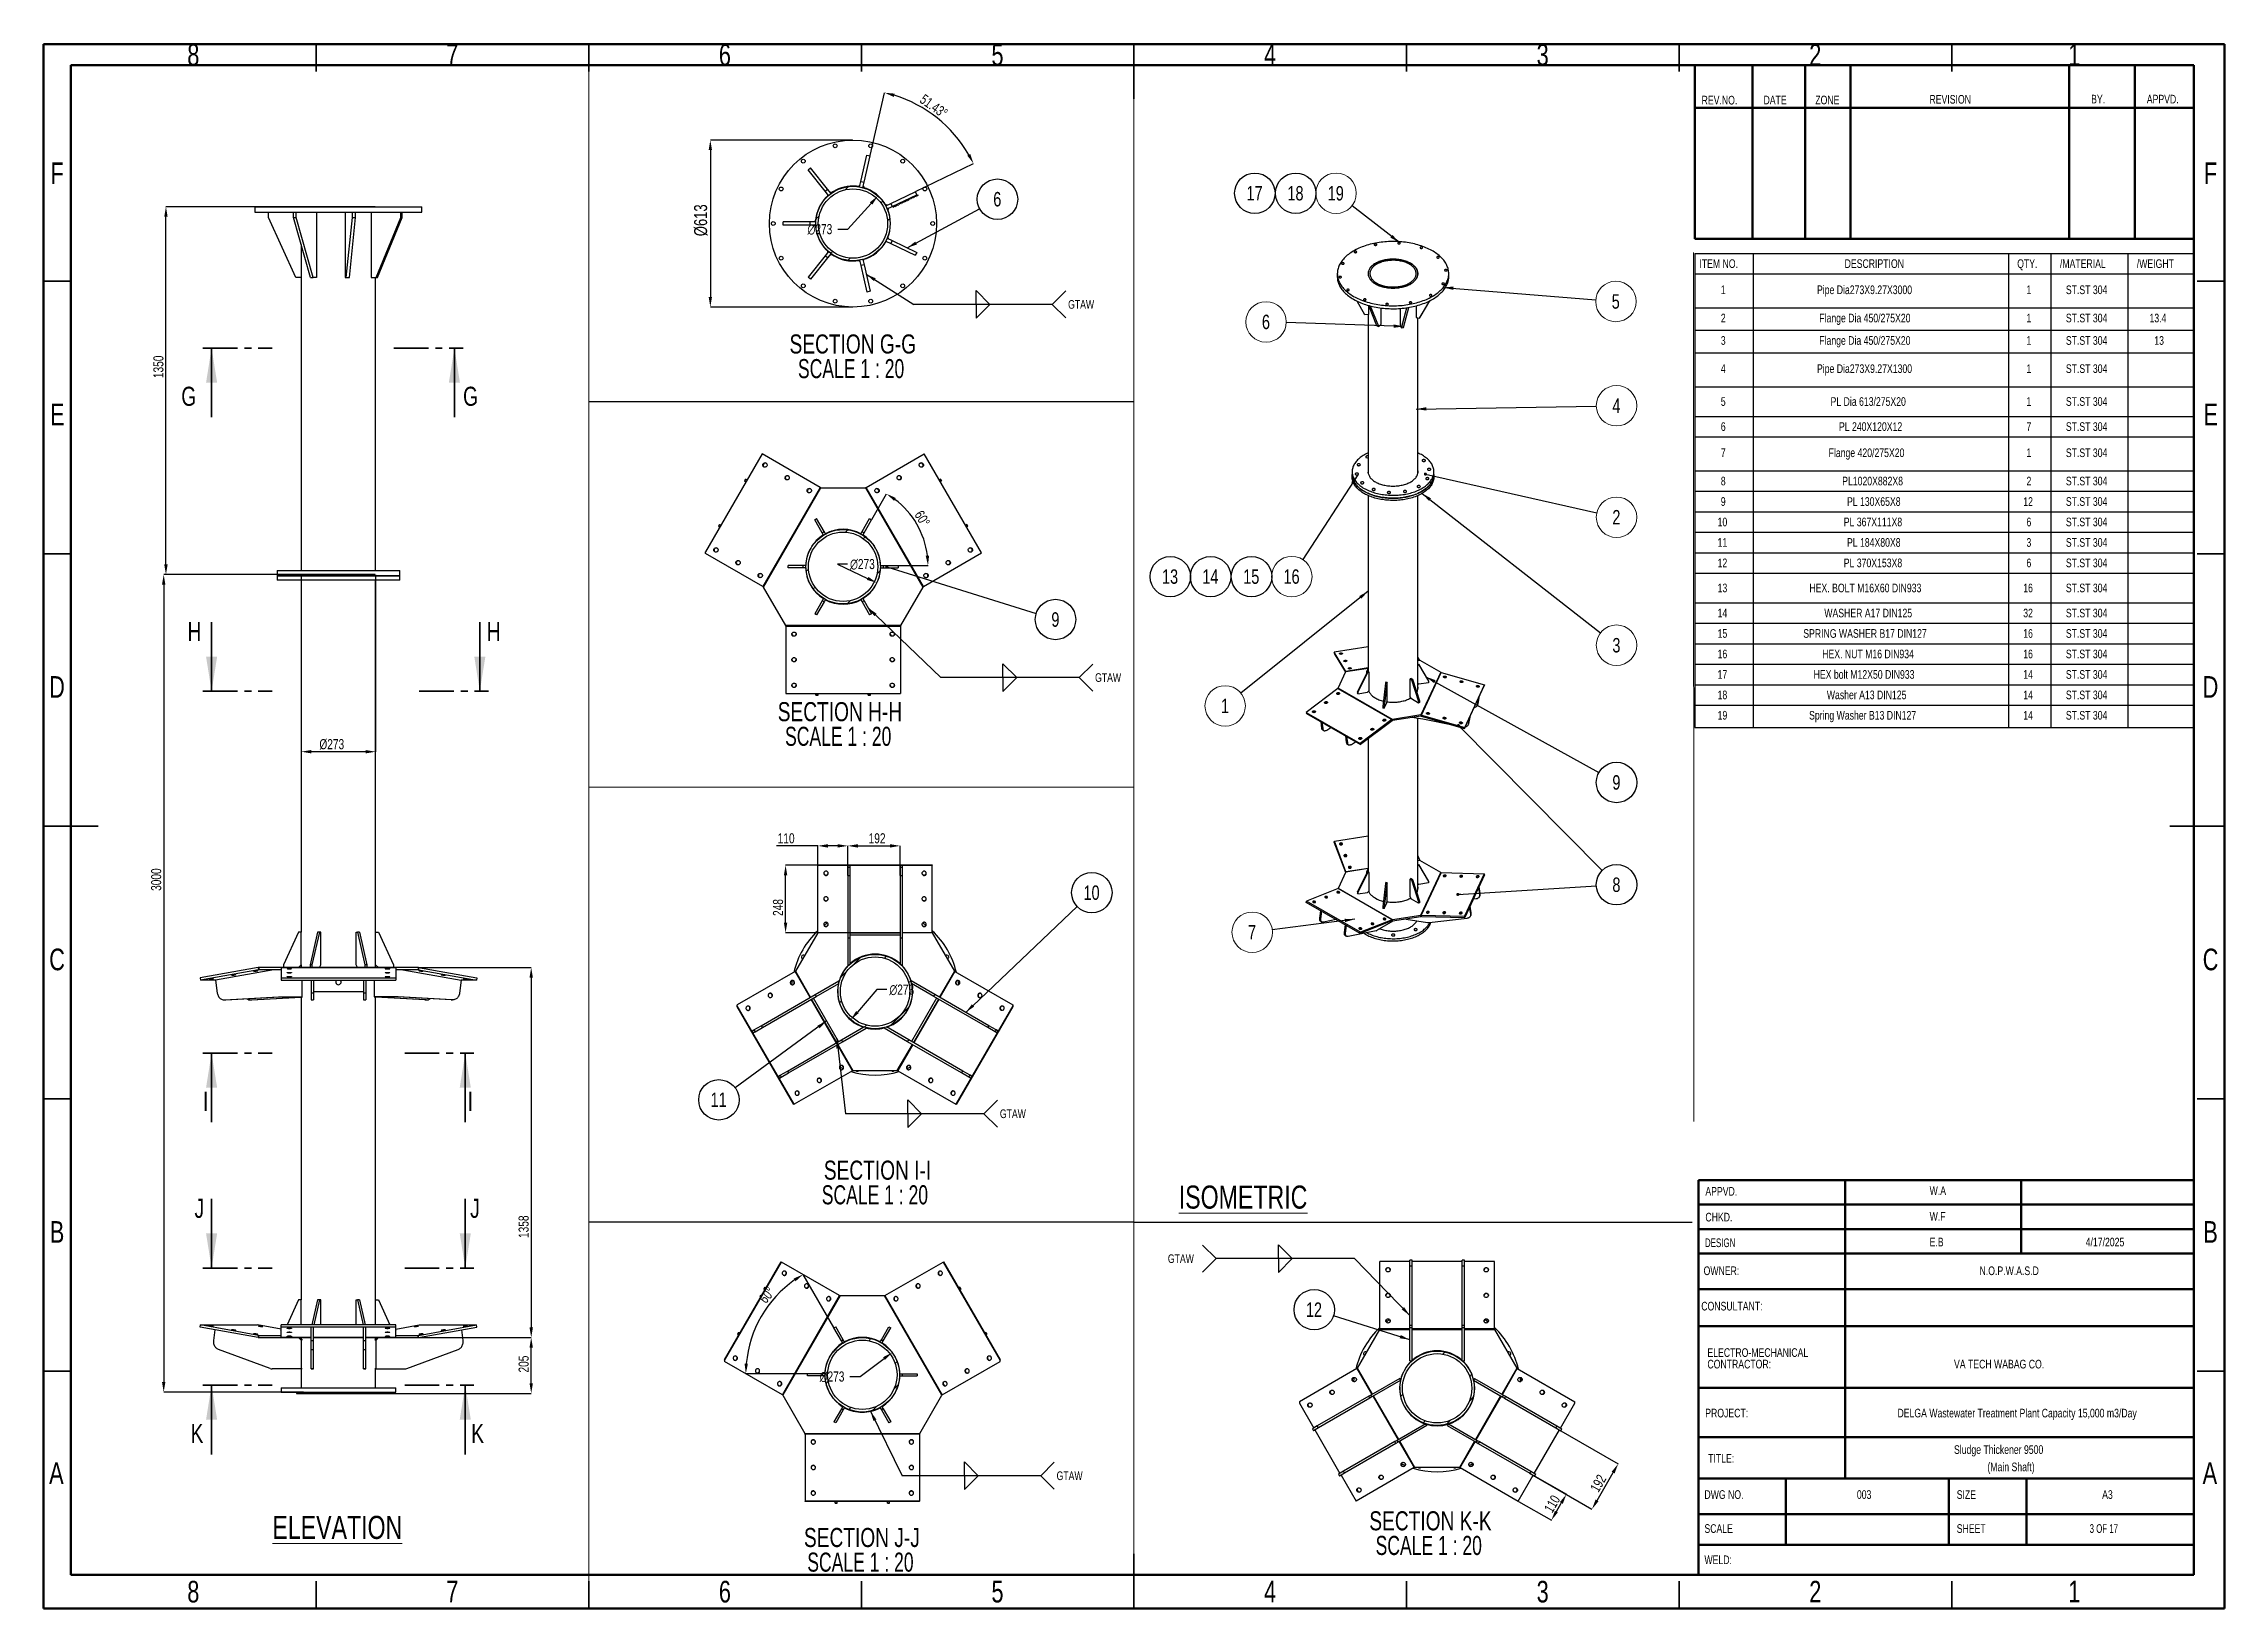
# Model space of a CAD drawing. Header units: millimetres. Extents: x 122 to 2816, y -707 to 556.
# Drawn here: x 1030.5 to 1430.5, y 92.1 to 379.3 of the extents above; entities that cross this region are included whole.
import ezdxf

# ---------------------------------------------------------------- set-up
doc = ezdxf.new("R2010")
doc.units = ezdxf.units.MM
doc.header["$PDSIZE"] = -1
doc.linetypes.add('CENTER', pattern=[10.16, 6.35, -1.27, 1.27, -1.27])
doc.layers.add('FORMAT', color=7, linetype='Continuous')
doc.styles.add('SLDTEXTSTYLE10', font='TXT', dxfattribs={"width": 0.6875})
doc.styles.add('SLDTEXTSTYLE6', font='TXT', dxfattribs={"width": 0.687299})
doc.styles.add('SLDTEXTSTYLE7', font='TXT', dxfattribs={"width": 0.75})
doc.styles.add('SLDTEXTSTYLE8', font='TXT', dxfattribs={"width": 0.678571})
doc.dimstyles.new('SLDDIMSTYLE0', dxfattribs={"dimtxt": 2.5, "dimasz": 1.852083, "dimexe": 0, "dimexo": 0.625, "dimgap": 0, "dimtad": 1, "dimdec": 0, "dimrnd": 1e-09, "dimtxsty": 'Standard', "dimsah": 1, "dimcen": 2.5, "dimazin": 3, "dimtfac": 1.852083, "dimtdec": 0, "dimtmove": 0, "dimatfit": 3, "dimfrac": 2})
doc.dimstyles.new('SLDDIMSTYLE1', dxfattribs={"dimtxt": 2.5, "dimasz": 0.569872, "dimexe": 0, "dimexo": 0.625, "dimgap": 0, "dimtad": 1, "dimdec": 0, "dimrnd": 1e-09, "dimtxsty": 'Standard', "dimblk1": 'DOT', "dimblk2": 'DOT', "dimsah": 1, "dimcen": 2.5, "dimazin": 3, "dimtfac": 0.569872, "dimtdec": 0, "dimtmove": 0, "dimatfit": 3, "dimldrblk": 'DOT', "dimfrac": 2})
doc.dimstyles.new('SLDDIMSTYLE11', dxfattribs={"dimtxt": 1.852083, "dimasz": 1.852083, "dimexe": 0, "dimexo": 0.625, "dimgap": 0.463021, "dimtad": 1, "dimdec": 0, "dimlfac": 20, "dimrnd": 1e-09, "dimzin": 12, "dimtxsty": 'SLDTEXTSTYLE7', "dimsah": 1, "dimcen": 2.5, "dimazin": 3, "dimtfac": 1, "dimtdec": 0, "dimtmove": 0, "dimatfit": 3, "dimfrac": 2, "dimtzin": 12})
doc.dimstyles.new('SLDDIMSTYLE12', dxfattribs={"dimtxt": 1.852083, "dimasz": 1.852083, "dimexe": 0, "dimexo": 0.625, "dimgap": 0.463021, "dimtad": 1, "dimdec": 0, "dimlfac": 20, "dimrnd": 1e-09, "dimzin": 12, "dimtxsty": 'SLDTEXTSTYLE7', "dimsah": 1, "dimcen": 2.5, "dimazin": 3, "dimtfac": 1, "dimtdec": 0, "dimtmove": 0, "dimatfit": 0, "dimfrac": 2, "dimtzin": 12})
doc.dimstyles.new('SLDDIMSTYLE13', dxfattribs={"dimtxt": 2.38125, "dimasz": 1.852083, "dimexe": 0, "dimexo": 0.625, "dimgap": 0.595313, "dimtad": 1, "dimdec": 0, "dimlfac": 20, "dimrnd": 1e-09, "dimzin": 12, "dimtxsty": 'SLDTEXTSTYLE7', "dimsah": 1, "dimcen": 2.5, "dimazin": 3, "dimtfac": 1, "dimtdec": 0, "dimtmove": 0, "dimatfit": 3, "dimfrac": 2, "dimtzin": 12})
doc.dimstyles.new('SLDDIMSTYLE14', dxfattribs={"dimtxt": 1.852083, "dimasz": 1.852083, "dimexe": 0, "dimexo": 0.625, "dimgap": 0.463021, "dimtad": 1, "dimdec": 0, "dimlfac": 20, "dimrnd": 1e-09, "dimzin": 12, "dimtxsty": 'SLDTEXTSTYLE7', "dimsah": 1, "dimcen": 0, "dimazin": 3, "dimtfac": 1, "dimtdec": 0, "dimtmove": 0, "dimatfit": 3, "dimfrac": 2, "dimtzin": 12})
doc.dimstyles.new('SLDDIMSTYLE15', dxfattribs={"dimtxt": 1.852083, "dimasz": 1.852083, "dimexe": 0, "dimexo": 0.625, "dimgap": 0.463021, "dimtad": 1, "dimlfac": 20, "dimzin": 12, "dimtxsty": 'SLDTEXTSTYLE7', "dimsah": 1, "dimcen": 2.5, "dimazin": 3, "dimtfac": 1, "dimtmove": 0, "dimatfit": 3, "dimfrac": 2, "dimtzin": 12})
doc.dimstyles.new('SLDDIMSTYLE16', dxfattribs={"dimtxt": 1.852083, "dimasz": 1.852083, "dimexe": 0, "dimexo": 0.625, "dimgap": 0.463021, "dimtad": 1, "dimlfac": 20, "dimzin": 12, "dimtxsty": 'SLDTEXTSTYLE7', "dimsah": 1, "dimcen": 2.5, "dimazin": 3, "dimtfac": 1, "dimtmove": 0, "dimatfit": 3, "dimfrac": 2, "dimtzin": 12})
pattern_1 = [(45, (1015.465, 87.149), (-6.7352, 6.7352), []), (45, (1019.955, 87.149), (-6.7352, 6.7352), [])]

msp = doc.modelspace()

# ---------------------------------------------------------------- texts
at = {"color": 7, "linetype": 'Continuous', "lineweight": 0}
for s, insert, char_height, attachment_point, style in [('8', (1057.924634, 379.209173), 3.96875, 2, 'SLDTEXTSTYLE7'), ('7', (1105.424634, 379.209173), 3.96875, 2, 'SLDTEXTSTYLE7'), ('6', (1155.424634, 379.209173), 3.96875, 2, 'SLDTEXTSTYLE7'), ('5', (1205.424634, 379.209173), 3.96875, 2, 'SLDTEXTSTYLE7'), ('4', (1255.424634, 379.209173), 3.96875, 2, 'SLDTEXTSTYLE7'), ('3', (1305.424634, 379.209173), 3.96875, 2, 'SLDTEXTSTYLE7'), ('2', (1355.424634, 379.209173), 3.96875, 2, 'SLDTEXTSTYLE7'), ('1', (1402.924634, 379.209173), 3.96875, 2, 'SLDTEXTSTYLE7'), ('REV.NO.', (1334.580722, 369.685127), 1.5875, 1, 'SLDTEXTSTYLE7'), ('DATE', (1345.933644, 369.714404), 1.5875, 1, 'SLDTEXTSTYLE7'), ('ZONE', (1355.431969, 369.714404), 1.5875, 1, 'SLDTEXTSTYLE7'), ('REVISION', (1376.372503, 369.841544), 1.5875, 1, 'SLDTEXTSTYLE7'), ('BY.', (1406.025646, 369.870822), 1.5875, 1, 'SLDTEXTSTYLE7'), ('APPVD.', (1416.236637, 369.870822), 1.5875, 1, 'SLDTEXTSTYLE7'), ('F', (1032.922337, 357.459173), 3.96875, 2, 'SLDTEXTSTYLE7'), ('F', (1427.922337, 357.459173), 3.96875, 2, 'SLDTEXTSTYLE7'), ('E', (1032.972406, 313.209173), 3.96875, 2, 'SLDTEXTSTYLE7'), ('E', (1427.972406, 313.209173), 3.96875, 2, 'SLDTEXTSTYLE7'), ('D', (1032.917284, 263.209173), 3.96875, 2, 'SLDTEXTSTYLE7'), ('D', (1427.917284, 263.209173), 3.96875, 2, 'SLDTEXTSTYLE7'), ('C', (1032.923256, 213.209173), 3.96875, 2, 'SLDTEXTSTYLE7'), ('C', (1427.923256, 213.209173), 3.96875, 2, 'SLDTEXTSTYLE7'), ('\\LISOMETRIC', (1238.677353, 169.735647), 4.23333333, 1, 'SLDTEXTSTYLE7'), ('APPVD.', (1335.26937, 169.468019), 1.5875, 1, 'SLDTEXTSTYLE7'), ('W.A', (1376.402807, 169.599891), 1.5875, 1, 'SLDTEXTSTYLE7'), ('CHKD.', (1335.26937, 164.734316), 1.5875, 1, 'SLDTEXTSTYLE7'), ('W.F', (1376.402807, 164.866188), 1.5875, 1, 'SLDTEXTSTYLE7'), ('B', (1032.935199, 163.209173), 3.96875, 2, 'SLDTEXTSTYLE7'), ('DESIGN', (1335.18305, 160.03251), 1.5875, 1, 'SLDTEXTSTYLE6'), ('E.B', (1376.402807, 160.164382), 1.5875, 1, 'SLDTEXTSTYLE7'), ('B', (1427.935199, 163.209173), 3.96875, 2, 'SLDTEXTSTYLE7'), ('OWNER:', (1334.937722, 154.891637), 1.5875, 1, 'SLDTEXTSTYLE7'), ('CONSULTANT:', (1334.518547, 148.403056), 1.5875, 1, 'SLDTEXTSTYLE7'), ('PROJECT:', (1335.243627, 128.779624), 1.5875, 1, 'SLDTEXTSTYLE7'), ('TITLE:', (1335.790433, 120.459956), 1.5875, 1, 'SLDTEXTSTYLE7'), ('Sludge Thickener 9500', (1380.873725, 122.082736), 1.5875, 1, 'SLDTEXTSTYLE7'), ('A', (1032.804285, 118.959173), 3.96875, 2, 'SLDTEXTSTYLE7'), ('A', (1427.804285, 118.959173), 3.96875, 2, 'SLDTEXTSTYLE7'), ('DWG NO.', (1335.096085, 113.832575), 1.5875, 1, 'SLDTEXTSTYLE7'), ('SIZE', (1381.371871, 113.832575), 1.5875, 1, 'SLDTEXTSTYLE7'), ('\\LELEVATION', (1072.42219, 109.130753), 4.23333333, 1, 'SLDTEXTSTYLE7'), ('SCALE', (1335.096085, 107.596226), 1.5875, 1, 'SLDTEXTSTYLE7'), ('SHEET', (1381.371871, 107.596226), 1.5875, 1, 'SLDTEXTSTYLE7'), ('WELD:', (1335.096085, 101.856468), 1.5875, 1, 'SLDTEXTSTYLE7'), ('8', (1057.924634, 97.209173), 3.96875, 2, 'SLDTEXTSTYLE7'), ('7', (1105.424634, 97.209173), 3.96875, 2, 'SLDTEXTSTYLE7'), ('6', (1155.424634, 97.209173), 3.96875, 2, 'SLDTEXTSTYLE7'), ('5', (1205.424634, 97.209173), 3.96875, 2, 'SLDTEXTSTYLE7'), ('4', (1255.424634, 97.209173), 3.96875, 2, 'SLDTEXTSTYLE7'), ('3', (1305.424634, 97.209173), 3.96875, 2, 'SLDTEXTSTYLE7'), ('2', (1355.424634, 97.209173), 3.96875, 2, 'SLDTEXTSTYLE7'), ('1', (1402.924634, 97.209173), 3.96875, 2, 'SLDTEXTSTYLE7')]:
    msp.add_mtext(s, dxfattribs=dict(at, insert=insert, char_height=char_height, attachment_point=attachment_point, style=style))
at = {"color": 7, "linetype": 'Continuous', "char_height": 3.5, "attachment_point": 1, "style": 'SLDTEXTSTYLE7'}
for s, insert in [('G', (1055.718472, 316.307076)), ('G', (1107.400745, 316.307076)), ('H', (1056.858163, 273.127317)), ('H', (1111.737684, 273.127317)), ('I', (1059.707391, 186.944264)), ('I', (1108.252202, 186.944264)), ('J', (1058.140316, 167.303746)), ('J', (1108.699937, 167.303746)), ('K', (1057.428009, 126.009289)), ('K', (1108.903454, 126.009289))]:
    msp.add_mtext(s, dxfattribs=dict(at, insert=insert))
at = {"layer": 'FORMAT', "char_height": 1.5875}
for s, insert, attachment_point, style in [('4/17/2025', (1405.026037, 160.164382), 1, 'SLDTEXTSTYLE7'), ('N.O.P.W.A.S.D', (1385.555383, 154.891637), 1, 'SLDTEXTSTYLE7'), ('VA TECH WABAG CO.', (1380.873725, 137.765127), 1, 'SLDTEXTSTYLE7'), ('DELGA Wastewater Treatment Plant Capacity 15,000 m3/Day', (1392.449795, 128.779624), 2, 'SLDTEXTSTYLE7'), ('(Main Shaft)', (1391.332183, 118.90118), 2, 'SLDTEXTSTYLE7'), ('003', (1363.057451, 113.832575), 1, 'SLDTEXTSTYLE7'), ('A3', (1408.044385, 113.832575), 1, 'SLDTEXTSTYLE7'), ('3 OF 17', (1405.753167, 107.596226), 1, 'SLDTEXTSTYLE8')]:
    msp.add_mtext(s, dxfattribs=dict(at, insert=insert, attachment_point=attachment_point, style=style))

# ---------------------------------------------------------------- blocks, each defined once
blk = doc.blocks.new('SW_NOTE_0_24')
at = {"color": 0, "linetype": 'Continuous', "lineweight": 0, "char_height": 1.5875, "attachment_point": 1, "style": 'SLDTEXTSTYLE7'}
for s, insert in [('ELECTRO-MECHANICAL', (0, 2.05)), ('CONTRACTOR:', (0, -0.07))]:
    blk.add_mtext(s, dxfattribs=dict(at, insert=insert))
blk = doc.blocks.new('SW_TABLEANNOTATION_1')
at = {"layer": 'FORMAT', "color": 0}
for p, q in [((0, 0), (0, -3.76)), ((0, 0), (10.71, 0)), ((10.71, 0), (10.71, -3.76)), ((10.71, 0), (57.53, 0)), ((57.53, 0), (57.53, -3.76)), ((57.53, 0), (65.3, 0)), ((65.3, 0), (65.3, -3.76)), ((65.3, 0), (79.43, 0)), ((79.43, 0), (79.43, -3.76)), ((79.43, 0), (91.48, 0)), ((91.48, 0), (91.48, -3.76)), ((0, -3.76), (10.71, -3.76)), ((0, -3.76), (0, -9.99)), ((10.71, -3.76), (57.53, -3.76)), ((10.71, -3.76), (10.71, -9.99)), ((57.53, -3.76), (65.3, -3.76)), ((57.53, -3.76), (57.53, -9.99)), ((65.3, -3.76), (79.43, -3.76)), ((65.3, -3.76), (65.3, -9.99)), ((79.43, -3.76), (91.48, -3.76)), ((79.43, -3.76), (79.43, -9.99)), ((91.48, -3.76), (91.48, -9.99)), ((0, -9.99), (0, -14.11)), ((0, -9.99), (10.71, -9.99)), ((10.71, -9.99), (10.71, -14.11)), ((10.71, -9.99), (57.53, -9.99)), ((57.53, -9.99), (57.53, -14.11)), ((57.53, -9.99), (65.3, -9.99)), ((65.3, -9.99), (65.3, -14.11)), ((65.3, -9.99), (79.43, -9.99)), ((79.43, -9.99), (79.43, -14.11)), ((79.43, -9.99), (91.48, -9.99)), ((91.48, -9.99), (91.48, -14.11)), ((0, -14.11), (0, -18.22)), ((0, -14.11), (10.71, -14.11)), ((10.71, -14.11), (10.71, -18.22)), ((10.71, -14.11), (57.53, -14.11)), ((57.53, -14.11), (57.53, -18.22)), ((57.53, -14.11), (65.3, -14.11)), ((65.3, -14.11), (65.3, -18.22)), ((65.3, -14.11), (79.43, -14.11)), ((79.43, -14.11), (79.43, -18.22)), ((79.43, -14.11), (91.48, -14.11)), ((91.48, -14.11), (91.48, -18.22)), ((0, -18.22), (0, -24.46)), ((0, -18.22), (10.71, -18.22)), ((10.71, -18.22), (10.71, -24.46)), ((10.71, -18.22), (57.53, -18.22)), ((57.53, -18.22), (57.53, -24.46)), ((57.53, -18.22), (65.3, -18.22)), ((65.3, -18.22), (65.3, -24.46)), ((65.3, -18.22), (79.43, -18.22)), ((79.43, -18.22), (79.43, -24.46)), ((79.43, -18.22), (91.48, -18.22)), ((91.48, -18.22), (91.48, -24.46)), ((0, -24.46), (0, -29.9)), ((0, -24.46), (10.71, -24.46)), ((10.71, -24.46), (10.71, -29.9)), ((10.71, -24.46), (57.53, -24.46)), ((57.53, -24.46), (57.53, -29.9)), ((57.53, -24.46), (65.3, -24.46)), ((65.3, -24.46), (65.3, -29.9)), ((65.3, -24.46), (79.43, -24.46)), ((79.43, -24.46), (79.43, -29.9)), ((79.43, -24.46), (91.48, -24.46)), ((91.48, -24.46), (91.48, -29.9)), ((0, -29.9), (0, -33.65)), ((0, -29.9), (10.71, -29.9)), ((10.71, -29.9), (10.71, -33.65)), ((10.71, -29.9), (57.53, -29.9)), ((57.53, -29.9), (57.53, -33.65)), ((57.53, -29.9), (65.3, -29.9)), ((65.3, -29.9), (65.3, -33.65)), ((65.3, -29.9), (79.43, -29.9)), ((79.43, -29.9), (79.43, -33.65)), ((79.43, -29.9), (91.48, -29.9)), ((91.48, -29.9), (91.48, -33.65)), ((0, -33.65), (0, -39.89)), ((0, -33.65), (10.71, -33.65)), ((10.71, -33.65), (10.71, -39.89)), ((10.71, -33.65), (57.53, -33.65)), ((57.53, -33.65), (57.53, -39.89)), ((57.53, -33.65), (65.3, -33.65)), ((65.3, -33.65), (65.3, -39.89)), ((65.3, -33.65), (79.43, -33.65)), ((79.43, -33.65), (79.43, -39.89)), ((79.43, -33.65), (91.48, -33.65)), ((91.48, -33.65), (91.48, -39.89)), ((0, -39.89), (0, -43.64)), ((0, -39.89), (10.71, -39.89)), ((10.71, -39.89), (10.71, -43.64)), ((10.71, -39.89), (57.53, -39.89)), ((57.53, -39.89), (57.53, -43.64)), ((57.53, -39.89), (65.3, -39.89)), ((65.3, -39.89), (65.3, -43.64)), ((65.3, -39.89), (79.43, -39.89)), ((79.43, -39.89), (79.43, -43.64)), ((79.43, -39.89), (91.48, -39.89)), ((91.48, -39.89), (91.48, -43.64)), ((0, -43.64), (0, -47.4)), ((0, -43.64), (10.71, -43.64)), ((10.71, -43.64), (10.71, -47.4)), ((10.71, -43.64), (57.53, -43.64)), ((57.53, -43.64), (57.53, -47.4)), ((57.53, -43.64), (65.3, -43.64)), ((65.3, -43.64), (65.3, -47.4)), ((65.3, -43.64), (79.43, -43.64)), ((79.43, -43.64), (79.43, -47.4)), ((79.43, -43.64), (91.48, -43.64)), ((91.48, -43.64), (91.48, -47.4)), ((0, -47.4), (0, -51.15)), ((0, -47.4), (10.71, -47.4)), ((10.71, -47.4), (10.71, -51.15)), ((10.71, -47.4), (57.53, -47.4)), ((57.53, -47.4), (57.53, -51.15)), ((57.53, -47.4), (65.3, -47.4)), ((65.3, -47.4), (65.3, -51.15)), ((65.3, -47.4), (79.43, -47.4)), ((79.43, -47.4), (79.43, -51.15)), ((79.43, -47.4), (91.48, -47.4)), ((91.48, -47.4), (91.48, -51.15)), ((0, -51.15), (0, -54.91)), ((0, -51.15), (10.71, -51.15)), ((10.71, -51.15), (10.71, -54.91)), ((10.71, -51.15), (57.53, -51.15)), ((57.53, -51.15), (57.53, -54.91)), ((57.53, -51.15), (65.3, -51.15)), ((65.3, -51.15), (65.3, -54.91)), ((65.3, -51.15), (79.43, -51.15)), ((79.43, -51.15), (79.43, -54.91)), ((79.43, -51.15), (91.48, -51.15)), ((91.48, -51.15), (91.48, -54.91)), ((0, -54.91), (0, -58.66)), ((0, -54.91), (10.71, -54.91)), ((10.71, -54.91), (10.71, -58.66)), ((10.71, -54.91), (57.53, -54.91)), ((57.53, -54.91), (57.53, -58.66)), ((57.53, -54.91), (65.3, -54.91)), ((65.3, -54.91), (65.3, -58.66)), ((65.3, -54.91), (79.43, -54.91)), ((79.43, -54.91), (79.43, -58.66)), ((79.43, -54.91), (91.48, -54.91)), ((91.48, -54.91), (91.48, -58.66)), ((0, -58.66), (0, -64.11)), ((0, -58.66), (10.71, -58.66)), ((10.71, -58.66), (10.71, -64.11)), ((10.71, -58.66), (57.53, -58.66)), ((57.53, -58.66), (57.53, -64.11)), ((57.53, -58.66), (65.3, -58.66)), ((65.3, -58.66), (65.3, -64.11)), ((65.3, -58.66), (79.43, -58.66)), ((79.43, -58.66), (79.43, -64.11)), ((79.43, -58.66), (91.48, -58.66)), ((91.48, -58.66), (91.48, -64.11)), ((0, -64.11), (0, -67.86)), ((0, -64.11), (10.71, -64.11)), ((0, -67.86), (0, -71.62)), ((0, -67.86), (10.71, -67.86)), ((10.71, -64.11), (10.71, -67.86)), ((10.71, -64.11), (57.53, -64.11)), ((10.71, -67.86), (10.71, -71.62)), ((10.71, -67.86), (57.53, -67.86)), ((57.53, -64.11), (57.53, -67.86)), ((57.53, -64.11), (65.3, -64.11)), ((57.53, -67.86), (57.53, -71.62)), ((57.53, -67.86), (65.3, -67.86)), ((65.3, -64.11), (65.3, -67.86)), ((65.3, -64.11), (79.43, -64.11)), ((65.3, -67.86), (65.3, -71.62)), ((65.3, -67.86), (79.43, -67.86)), ((79.43, -64.11), (79.43, -67.86)), ((79.43, -64.11), (91.48, -64.11)), ((79.43, -67.86), (79.43, -71.62)), ((79.43, -67.86), (91.48, -67.86)), ((91.48, -64.11), (91.48, -67.86)), ((91.48, -67.86), (91.48, -71.62)), ((0, -71.62), (0, -75.37)), ((0, -71.62), (10.71, -71.62)), ((10.71, -71.62), (10.71, -75.37)), ((10.71, -71.62), (57.53, -71.62)), ((57.53, -71.62), (57.53, -75.37)), ((57.53, -71.62), (65.3, -71.62)), ((65.3, -71.62), (65.3, -75.37)), ((65.3, -71.62), (79.43, -71.62)), ((79.43, -71.62), (79.43, -75.37)), ((79.43, -71.62), (91.48, -71.62)), ((91.48, -71.62), (91.48, -75.37)), ((0, -75.37), (0, -79.13)), ((0, -75.37), (10.71, -75.37)), ((10.71, -75.37), (10.71, -79.13)), ((10.71, -75.37), (57.53, -75.37)), ((57.53, -75.37), (57.53, -79.13)), ((57.53, -75.37), (65.3, -75.37)), ((65.3, -75.37), (65.3, -79.13)), ((65.3, -75.37), (79.43, -75.37)), ((79.43, -75.37), (79.43, -79.13)), ((79.43, -75.37), (91.48, -75.37)), ((91.48, -75.37), (91.48, -79.13)), ((0, -79.13), (0, -82.88)), ((0, -79.13), (10.71, -79.13)), ((10.71, -79.13), (10.71, -82.88)), ((10.71, -79.13), (57.53, -79.13)), ((57.53, -79.13), (57.53, -82.88)), ((57.53, -79.13), (65.3, -79.13)), ((65.3, -79.13), (65.3, -82.88)), ((65.3, -79.13), (79.43, -79.13)), ((79.43, -79.13), (79.43, -82.88)), ((79.43, -79.13), (91.48, -79.13)), ((91.48, -79.13), (91.48, -82.88)), ((0, -82.88), (0, -87)), ((0, -82.88), (10.71, -82.88)), ((10.71, -82.88), (10.71, -87)), ((10.71, -82.88), (57.53, -82.88)), ((57.53, -82.88), (57.53, -87)), ((57.53, -82.88), (65.3, -82.88)), ((65.3, -82.88), (65.3, -87)), ((65.3, -82.88), (79.43, -82.88)), ((79.43, -82.88), (79.43, -87)), ((79.43, -82.88), (91.48, -82.88)), ((91.48, -82.88), (91.48, -87)), ((0, -87), (10.71, -87)), ((10.71, -87), (57.53, -87)), ((57.53, -87), (65.3, -87)), ((65.3, -87), (79.43, -87)), ((79.43, -87), (91.48, -87))]:
    blk.add_line(p, q, dxfattribs=at)
at = {"layer": 'FORMAT', "color": 0, "attachment_point": 1, "style": 'SLDTEXTSTYLE7'}
for s, insert, char_height in [('ITEM NO.', (0.84, -1.08), 1.587), ('DESCRIPTION', (27.48, -1.08), 1.5875), ('QTY.', (59.13, -1.08), 1.587), ('/MATERIAL', (66.97, -1.08), 1.587), ('/WEIGHT', (81.07, -1.08), 1.587), ('1', (4.77, -5.88), 1.59), ('Pipe Dia273X9.27X3000', (22.41, -5.88), 1.5875), ('1', (60.83, -5.88), 1.59), ('ST.ST 304', (68.06, -5.88), 1.587), ('2', (4.77, -11.06), 1.59), ('Flange Dia 450/275X20', (22.83, -11.06), 1.5875), ('1', (60.83, -11.06), 1.59), ('ST.ST 304', (68.06, -11.06), 1.587), ('13.4', (83.4, -11.06), 1.587), ('3', (4.77, -15.18), 1.59), ('Flange Dia 450/275X20', (22.83, -15.18), 1.5875), ('1', (60.83, -15.18), 1.59), ('ST.ST 304', (68.06, -15.18), 1.587), ('13', (84.28, -15.18), 1.587), ('4', (4.77, -20.35), 1.59), ('Pipe Dia273X9.27X1300', (22.41, -20.35), 1.5875), ('1', (60.83, -20.35), 1.59), ('ST.ST 304', (68.06, -20.35), 1.587), ('5', (4.77, -26.38), 1.59), ('PL Dia 613/275X20', (24.9, -26.38), 1.5875), ('1', (60.83, -26.38), 1.59), ('ST.ST 304', (68.06, -26.38), 1.587), ('6', (4.77, -30.98), 1.59), ('PL 240X120X12', (26.44, -30.98), 1.5875), ('7', (60.83, -30.98), 1.59), ('ST.ST 304', (68.06, -30.98), 1.587), ('7', (4.77, -35.78), 1.59), ('Flange 420/275X20', (24.54, -35.78), 1.5875), ('1', (60.83, -35.78), 1.59), ('ST.ST 304', (68.06, -35.78), 1.587), ('8', (4.77, -40.97), 1.59), ('PL1020X882X8', (27.03, -40.97), 1.5875), ('2', (60.83, -40.97), 1.59), ('ST.ST 304', (68.06, -40.97), 1.587), ('9', (4.77, -44.73), 1.59), ('PL 130X65X8', (27.91, -44.73), 1.5875), ('12', (60.24, -44.73), 1.587), ('ST.ST 304', (68.06, -44.73), 1.587), ('10', (4.18, -48.48), 1.587), ('PL 367X111X8', (27.32, -48.48), 1.5875), ('6', (60.83, -48.48), 1.59), ('ST.ST 304', (68.06, -48.48), 1.587), ('11', (4.18, -52.24), 1.587), ('12', (4.18, -55.99), 1.587), ('PL 370X153X8', (27.32, -55.99), 1.5875), ('PL 184X80X8', (27.91, -52.24), 1.5875), ('3', (60.83, -52.24), 1.59), ('6', (60.83, -55.99), 1.59), ('ST.ST 304', (68.06, -52.24), 1.587), ('ST.ST 304', (68.06, -55.99), 1.587), ('13', (4.18, -60.59), 1.587), ('HEX. BOLT M16X60 DIN933', (21.02, -60.59), 1.5875), ('16', (60.24, -60.59), 1.587), ('ST.ST 304', (68.06, -60.59), 1.587), ('14', (4.18, -65.19), 1.587), ('WASHER A17 DIN125', (23.75, -65.19), 1.5875), ('32', (60.24, -65.19), 1.587), ('ST.ST 304', (68.06, -65.19), 1.587), ('15', (4.18, -68.94), 1.587), ('SPRING WASHER B17 DIN127', (19.89, -68.94), 1.5875), ('16', (60.24, -68.94), 1.587), ('ST.ST 304', (68.06, -68.94), 1.587), ('16', (4.18, -72.7), 1.587), ('HEX. NUT M16 DIN934', (23.37, -72.7), 1.5875), ('16', (60.24, -72.7), 1.587), ('ST.ST 304', (68.06, -72.7), 1.587), ('17', (4.18, -76.46), 1.587), ('HEX bolt M12X50 DIN933', (21.79, -76.46), 1.5875), ('14', (60.24, -76.46), 1.587), ('ST.ST 304', (68.06, -76.46), 1.587), ('18', (4.18, -80.21), 1.587), ('19', (4.18, -83.95), 1.587), ('Spring Washer B13 DIN127', (20.96, -83.95), 1.5875), ('Washer A13 DIN125', (24.21, -80.21), 1.5875), ('14', (60.24, -80.21), 1.587), ('14', (60.24, -83.95), 1.587), ('ST.ST 304', (68.06, -80.21), 1.587), ('ST.ST 304', (68.06, -83.95), 1.587)]:
    blk.add_mtext(s, dxfattribs=dict(at, insert=insert, char_height=char_height))
blk = doc.blocks.new('*D1107')
at = {"layer": 'Defpoints', "color": 0}
for p in [(1052.9, 349.34), (1091.36, 349.34), (1091.36, 281.84)]:
    blk.add_point(p, dxfattribs=at)
at = {"layer": 'FORMAT', "color": 0, "lineweight": -2}
for p, q in [((1091.3, 349.34), (1052.9, 349.34)), ((1052.9, 283.7), (1052.9, 347.49)), ((1091.3, 281.84), (1052.9, 281.84))]:
    blk.add_line(p, q, dxfattribs=at)
at = {"layer": 'FORMAT', "color": 0}
for points in [[(1052.59, 347.49), (1053.21, 347.49), (1052.9, 349.34)], [(1052.59, 283.7), (1053.21, 283.7), (1052.9, 281.84)]]:
    blk.add_solid(points, dxfattribs=at)
at = {"layer": 'FORMAT', "color": 0, "insert": (1050.59, 319.96), "char_height": 1.852, "attachment_point": 2, "rotation": 90, "style": 'SLDTEXTSTYLE7'}
blk.add_mtext('\\A1;1350', dxfattribs=at)
blk = doc.blocks.new('*D1108')
at = {"layer": 'Defpoints', "color": 0}
for p in [(1078.18, 281.84), (1052.49, 131.84), (1078.18, 131.84)]:
    blk.add_point(p, dxfattribs=at)
at = {"layer": 'FORMAT', "color": 0, "lineweight": -2}
for p, q in [((1078.12, 281.84), (1052.49, 281.84)), ((1052.49, 279.99), (1052.49, 133.7)), ((1078.12, 131.84), (1052.49, 131.84))]:
    blk.add_line(p, q, dxfattribs=at)
at = {"layer": 'FORMAT', "color": 0}
for points in [[(1052.18, 279.99), (1052.8, 279.99), (1052.49, 281.84)], [(1052.18, 133.7), (1052.8, 133.7), (1052.49, 131.84)]]:
    blk.add_solid(points, dxfattribs=at)
at = {"layer": 'FORMAT', "color": 0, "insert": (1050.18, 225.87), "char_height": 1.852, "attachment_point": 2, "rotation": 90, "style": 'SLDTEXTSTYLE7'}
blk.add_mtext('\\A1;3000', dxfattribs=at)
blk = doc.blocks.new('*D1109')
at = {"layer": 'Defpoints', "color": 0}
for p in [(1077.71, 281.84), (1091.36, 281.84), (1077.71, 249.34)]:
    blk.add_point(p, dxfattribs=at)
at = {"layer": 'FORMAT', "color": 0, "lineweight": -2}
for p, q in [((1077.71, 281.78), (1077.71, 249.34)), ((1091.36, 281.78), (1091.36, 249.34)), ((1089.51, 249.34), (1079.57, 249.34))]:
    blk.add_line(p, q, dxfattribs=at)
at = {"layer": 'FORMAT', "color": 0}
for points in [[(1079.57, 249.65), (1079.57, 249.03), (1077.71, 249.34)], [(1089.51, 249.65), (1089.51, 249.03), (1091.36, 249.34)]]:
    blk.add_solid(points, dxfattribs=at)
at = {"layer": 'FORMAT', "color": 0, "insert": (1083.32, 251.65), "char_height": 1.852, "attachment_point": 2, "style": 'SLDTEXTSTYLE7'}
blk.add_mtext('\\A1;%%c273', dxfattribs=at)
blk = doc.blocks.new('*D1110')
at = {"layer": 'Defpoints', "color": 0}
for p in [(1095.04, 141.85), (1119.9, 141.85), (1092.21, 131.59)]:
    blk.add_point(p, dxfattribs=at)
at = {"layer": 'FORMAT', "color": 0, "lineweight": -2}
for p, q in [((1095.1, 141.85), (1119.9, 141.85)), ((1119.9, 133.45), (1119.9, 140)), ((1092.28, 131.59), (1119.9, 131.59))]:
    blk.add_line(p, q, dxfattribs=at)
at = {"layer": 'FORMAT', "color": 0}
for points in [[(1119.59, 140), (1120.21, 140), (1119.9, 141.85)], [(1119.59, 133.45), (1120.21, 133.45), (1119.9, 131.59)]]:
    blk.add_solid(points, dxfattribs=at)
at = {"layer": 'FORMAT', "color": 0, "insert": (1117.58, 136.98), "char_height": 1.852, "attachment_point": 2, "rotation": 90, "style": 'SLDTEXTSTYLE7'}
blk.add_mtext('\\A1;205', dxfattribs=at)
blk = doc.blocks.new('*D1111')
at = {"layer": 'Defpoints', "color": 0}
for p in [(1099.14, 209.74), (1099.14, 141.84), (1119.9, 141.84)]:
    blk.add_point(p, dxfattribs=at)
at = {"layer": 'FORMAT', "color": 0, "lineweight": -2}
for p, q in [((1099.2, 209.74), (1119.9, 209.74)), ((1119.9, 207.89), (1119.9, 143.7)), ((1099.2, 141.84), (1119.9, 141.84))]:
    blk.add_line(p, q, dxfattribs=at)
at = {"layer": 'FORMAT', "color": 0}
for points in [[(1119.59, 207.89), (1120.21, 207.89), (1119.9, 209.74)], [(1119.59, 143.7), (1120.21, 143.7), (1119.9, 141.84)]]:
    blk.add_solid(points, dxfattribs=at)
at = {"layer": 'FORMAT', "color": 0, "insert": (1117.58, 162.18), "char_height": 1.852, "attachment_point": 2, "rotation": 90, "style": 'SLDTEXTSTYLE7'}
blk.add_mtext('\\A1;1358', dxfattribs=at)
blk = doc.blocks.new('SW_NOTE_0_25')
at = {"color": 0, "linetype": 'Continuous', "lineweight": 0}
blk.add_circle((-3.71, 0.12), 3.71, dxfattribs=at)
at = {"color": 0, "linetype": 'Continuous', "lineweight": 0, "insert": (-3.73, 1.45), "char_height": 2.65, "attachment_point": 2, "style": 'SLDTEXTSTYLE7'}
blk.add_mtext('6', dxfattribs=at)
blk = doc.blocks.new('SW_NOTE_0_26')
at = {"color": 0, "linetype": 'Continuous', "lineweight": 0}
blk.add_circle((3.7, -0.3), 3.71, dxfattribs=at)
at = {"color": 0, "linetype": 'Continuous', "lineweight": 0, "insert": (3.67, 1.03), "char_height": 2.65, "attachment_point": 2, "style": 'SLDTEXTSTYLE7'}
blk.add_mtext('5', dxfattribs=at)
blk = doc.blocks.new('SW_NOTE_0_27')
at = {"color": 0, "linetype": 'Continuous', "lineweight": 0}
blk.add_circle((3.71, 0.06), 3.71, dxfattribs=at)
at = {"color": 0, "linetype": 'Continuous', "lineweight": 0, "insert": (3.68, 1.39), "char_height": 2.65, "attachment_point": 2, "style": 'SLDTEXTSTYLE7'}
blk.add_mtext('4', dxfattribs=at)
blk = doc.blocks.new('SW_NOTE_0_28')
at = {"color": 0, "linetype": 'Continuous', "lineweight": 0}
blk.add_circle((3.62, -0.82), 3.71, dxfattribs=at)
at = {"color": 0, "linetype": 'Continuous', "lineweight": 0, "insert": (3.59, 0.51), "char_height": 2.65, "attachment_point": 2, "style": 'SLDTEXTSTYLE7'}
blk.add_mtext('2', dxfattribs=at)
blk = doc.blocks.new('_Dot')
at = {"color": 0, "linetype": 'ByBlock', "lineweight": -2}
blk.add_line((-0.5, 0), (-1, 0), dxfattribs=at)
at = {"color": 0, "linetype": 'ByBlock', "const_width": 0.5}
blk.add_lwpolyline([(-0.25, 0, 1), (0.25, 0, 1)], format="xyb", close=True, dxfattribs=at)
blk = doc.blocks.new('SW_NOTE_0_29')
at = {"color": 0, "linetype": 'Continuous', "lineweight": 0}
blk.add_circle((2.92, -2.28), 3.71, dxfattribs=at)
at = {"color": 0, "linetype": 'Continuous', "lineweight": 0, "insert": (2.9, -0.96), "char_height": 2.65, "attachment_point": 2, "style": 'SLDTEXTSTYLE7'}
blk.add_mtext('3', dxfattribs=at)
blk = doc.blocks.new('SW_NOTE_0_30')
at = {"color": 0, "linetype": 'Continuous', "lineweight": 0}
blk.add_circle((-3.68, -0.47), 3.71, dxfattribs=at)
at = {"color": 0, "linetype": 'Continuous', "lineweight": 0, "insert": (-3.71, 0.86), "char_height": 2.65, "attachment_point": 2, "style": 'SLDTEXTSTYLE7'}
blk.add_mtext('7', dxfattribs=at)
blk = doc.blocks.new('SW_NOTE_0_31')
at = {"color": 0, "linetype": 'Continuous', "lineweight": 0}
blk.add_circle((-2.89, -2.32), 3.71, dxfattribs=at)
at = {"color": 0, "linetype": 'Continuous', "lineweight": 0, "insert": (-2.92, -1), "char_height": 2.65, "attachment_point": 2, "style": 'SLDTEXTSTYLE7'}
blk.add_mtext('1', dxfattribs=at)
blk = doc.blocks.new('SW_NOTE_0_32')
at = {"color": 0, "linetype": 'Continuous', "lineweight": 0}
blk.add_circle((-2.02, -3.11), 3.71, dxfattribs=at)
at = {"color": 0, "linetype": 'Continuous', "lineweight": 0, "insert": (-2.07, -1.78), "char_height": 2.646, "attachment_point": 2, "style": 'SLDTEXTSTYLE7'}
blk.add_mtext('16', dxfattribs=at)
blk = doc.blocks.new('SW_NOTE_0_33')
at = {"color": 0, "linetype": 'Continuous', "lineweight": 0}
blk.add_circle((-2.93, 2.28), 3.71, dxfattribs=at)
at = {"color": 0, "linetype": 'Continuous', "lineweight": 0, "insert": (-2.98, 3.6), "char_height": 2.646, "attachment_point": 2, "style": 'SLDTEXTSTYLE7'}
blk.add_mtext('19', dxfattribs=at)
blk = doc.blocks.new('SW_NOTE_0_34')
at = {"layer": 'FORMAT', "color": 0}
blk.add_circle((1.95, 2.08), 3.71, dxfattribs=at)
at = {"layer": 'FORMAT', "color": 0, "insert": (1.9, 3.41), "char_height": 2.646, "attachment_point": 2, "style": 'SLDTEXTSTYLE7'}
blk.add_mtext('15', dxfattribs=at)
blk = doc.blocks.new('SW_NOTE_0_35')
at = {"layer": 'FORMAT', "color": 0}
blk.add_circle((1.95, 2.08), 3.71, dxfattribs=at)
at = {"layer": 'FORMAT', "color": 0, "insert": (1.9, 3.41), "char_height": 2.646, "attachment_point": 2, "style": 'SLDTEXTSTYLE7'}
blk.add_mtext('14', dxfattribs=at)
blk = doc.blocks.new('SW_NOTE_0_36')
at = {"layer": 'FORMAT', "color": 0}
blk.add_circle((1.95, 2.08), 3.71, dxfattribs=at)
at = {"layer": 'FORMAT', "color": 0, "insert": (1.9, 3.41), "char_height": 2.646, "attachment_point": 2, "style": 'SLDTEXTSTYLE7'}
blk.add_mtext('13', dxfattribs=at)
blk = doc.blocks.new('SW_NOTE_0_37')
at = {"layer": 'FORMAT', "color": 0}
blk.add_circle((1.95, 2.08), 3.71, dxfattribs=at)
at = {"layer": 'FORMAT', "color": 0, "insert": (1.9, 3.41), "char_height": 2.646, "attachment_point": 2, "style": 'SLDTEXTSTYLE7'}
blk.add_mtext('18', dxfattribs=at)
blk = doc.blocks.new('SW_NOTE_0_38')
at = {"layer": 'FORMAT', "color": 0}
blk.add_circle((1.95, 2.08), 3.71, dxfattribs=at)
at = {"layer": 'FORMAT', "color": 0, "insert": (1.9, 3.41), "char_height": 2.646, "attachment_point": 2, "style": 'SLDTEXTSTYLE7'}
blk.add_mtext('17', dxfattribs=at)
blk = doc.blocks.new('SW_NOTE_0_39')
at = {"layer": 'FORMAT', "color": 0}
blk.add_circle((3.24, -1.8), 3.71, dxfattribs=at)
at = {"layer": 'FORMAT', "color": 0, "insert": (3.22, -0.47), "char_height": 2.65, "attachment_point": 2, "style": 'SLDTEXTSTYLE7'}
blk.add_mtext('9', dxfattribs=at)
blk = doc.blocks.new('SW_NOTE_0_40')
at = {"layer": 'FORMAT', "color": 0}
blk.add_circle((3.7, 0.23), 3.71, dxfattribs=at)
at = {"layer": 'FORMAT', "color": 0, "insert": (3.68, 1.55), "char_height": 2.65, "attachment_point": 2, "style": 'SLDTEXTSTYLE7'}
blk.add_mtext('8', dxfattribs=at)
blk = doc.blocks.new('*D1096')
at = {"layer": 'Defpoints', "color": 0}
for p in [(1178.92, 361.58), (1152.76, 330.93), (1178.92, 330.93)]:
    blk.add_point(p, dxfattribs=at)
at = {"layer": 'FORMAT', "color": 0, "lineweight": -2}
for p, q in [((1178.86, 361.58), (1152.76, 361.58)), ((1152.76, 359.73), (1152.76, 332.78)), ((1178.86, 330.93), (1152.76, 330.93))]:
    blk.add_line(p, q, dxfattribs=at)
at = {"layer": 'FORMAT', "color": 0}
for points in [[(1152.45, 359.73), (1153.06, 359.73), (1152.76, 361.58)], [(1152.45, 332.78), (1153.06, 332.78), (1152.76, 330.93)]]:
    blk.add_solid(points, dxfattribs=at)
at = {"layer": 'FORMAT', "color": 0, "insert": (1149.78, 346.85), "char_height": 2.381, "attachment_point": 2, "rotation": 90, "style": 'SLDTEXTSTYLE7'}
blk.add_mtext('\\A1;%%c613', dxfattribs=at)
blk = doc.blocks.new('*D1097')
at = {"layer": 'Defpoints', "color": 0}
for p in [(1183.49, 351.32), (1174.35, 341.19)]:
    blk.add_point(p, dxfattribs=at)
at = {"layer": 'FORMAT', "color": 0, "lineweight": -2}
for p, q in [((1177.99, 345.23), (1182.25, 349.95)), ((1176.14, 345.23), (1177.99, 345.23))]:
    blk.add_line(p, q, dxfattribs=at)
at = {"layer": 'FORMAT', "color": 0}
blk.add_solid([(1182.02, 350.15), (1182.48, 349.74), (1183.49, 351.32)], dxfattribs=at)
at = {"layer": 'FORMAT', "color": 0, "insert": (1170.58, 346.15), "char_height": 1.852, "attachment_point": 1, "style": 'SLDTEXTSTYLE7'}
blk.add_mtext('\\A1;∅273', dxfattribs=at)
blk = doc.blocks.new('*D1098')
at = {"layer": 'Defpoints', "color": 0}
for p in [(1196.99, 363.17), (1182.07, 358.69), (1180.95, 353.82), (1190.34, 352.09), (1185.84, 349.92)]:
    blk.add_point(p, dxfattribs=at)
at = {"layer": 'FORMAT', "color": 0, "lineweight": -2}
for p, q in [((1182.08, 358.75), (1184.71, 370.26)), ((1190.4, 352.12), (1201.03, 357.24))]:
    blk.add_line(p, q, dxfattribs=at)
blk.add_arc((1179.35, 346.8), 24.07, 30.1244, 72.7327, dxfattribs=at)
at = {"layer": 'FORMAT', "color": 0}
for points in [[(1186.41, 369.48), (1186.57, 370.08), (1184.71, 370.26)], [(1200.44, 359.02), (1199.89, 358.73), (1201.03, 357.24)]]:
    blk.add_solid(points, dxfattribs=at)
at = {"layer": 'FORMAT', "color": 0, "insert": (1192.08, 370.1), "char_height": 1.852, "attachment_point": 1, "rotation": 324.8367, "style": 'SLDTEXTSTYLE7'}
blk.add_mtext('\\A1;51.43°', dxfattribs=at)
blk = doc.blocks.new('SW_NOTE_0_41')
at = {"color": 0, "linetype": 'Continuous', "lineweight": 0, "char_height": 3.5, "attachment_point": 2}
for s, insert, style in [('SECTION G-G', (15.04, 4.51), 'SLDTEXTSTYLE7'), ('SCALE 1 : 20', (14.73, -0.01), 'SLDTEXTSTYLE10')]:
    blk.add_mtext(s, dxfattribs=dict(at, insert=insert, style=style))
blk = doc.blocks.new('SW_NOTE_0_42')
at = {"layer": 'FORMAT', "color": 0}
blk.add_circle((3.27, 1.76), 3.71, dxfattribs=at)
at = {"layer": 'FORMAT', "color": 0, "insert": (3.24, 3.09), "char_height": 2.65, "attachment_point": 2, "style": 'SLDTEXTSTYLE7'}
blk.add_mtext('6', dxfattribs=at)
blk = doc.blocks.new('SW_SYMBOL_AWLD_FILL')
at = {"layer": 'FORMAT', "color": 0}
for p, q in [((0, 0), (0, 1250)), ((0, 1250), (1250, 0)), ((1250, 0), (0, 0))]:
    blk.add_line(p, q, dxfattribs=at)
blk = doc.blocks.new('SW_WELDSYMBOL_0')
at = {"layer": 'FORMAT', "color": 0}
for p, q in [((25.4, 0), (0, 0)), ((27.88, 2.48), (25.4, 0)), ((27.88, -2.48), (25.4, 0))]:
    blk.add_line(p, q, dxfattribs=at)
at = {"layer": 'FORMAT', "color": 0, "xscale": 0.0020277832, "yscale": 0.0020277832, "zscale": 0.0020277832}
blk.add_blockref('SW_SYMBOL_AWLD_FILL', (11.42, 0), dxfattribs=at)
at = {"layer": 'FORMAT', "color": 0, "extrusion": (0, 0, -1), "xscale": 0.0020277832, "yscale": 0.0020277832, "zscale": 0.0020277832, "rotation": 180}
blk.add_blockref('SW_SYMBOL_AWLD_FILL', (-11.42, 0), dxfattribs=at)
at = {"layer": 'FORMAT', "color": 0, "insert": (28.31, 0.79), "char_height": 1.587, "attachment_point": 1, "style": 'SLDTEXTSTYLE7'}
blk.add_mtext('GTAW', dxfattribs=at)
blk = doc.blocks.new('*D1099')
at = {"layer": 'Defpoints', "color": 0}
for p in [(1170.95, 286.21), (1183.28, 280.34)]:
    blk.add_point(p, dxfattribs=at)
at = {"layer": 'FORMAT', "color": 0, "lineweight": -2}
for p, q in [((1177.92, 283.77), (1176.07, 283.77)), ((1176.07, 283.77), (1181.61, 281.14))]:
    blk.add_line(p, q, dxfattribs=at)
at = {"layer": 'FORMAT', "color": 0}
blk.add_solid([(1181.74, 281.42), (1181.47, 280.86), (1183.28, 280.34)], dxfattribs=at)
at = {"layer": 'FORMAT', "color": 0, "insert": (1178.38, 284.7), "char_height": 1.852, "attachment_point": 1, "style": 'SLDTEXTSTYLE7'}
blk.add_mtext('\\A1;∅273', dxfattribs=at)
blk = doc.blocks.new('*D1100')
at = {"layer": 'Defpoints', "color": 0}
for p in [(1180.95, 289.52), (1182.33, 291.9), (1191.76, 288.68), (1184.44, 283.48), (1187.19, 283.48)]:
    blk.add_point(p, dxfattribs=at)
at = {"layer": 'FORMAT', "color": 0, "lineweight": -2}
for p, q in [((1182.36, 291.96), (1185.07, 296.66)), ((1187.25, 283.48), (1192.68, 283.48))]:
    blk.add_line(p, q, dxfattribs=at)
blk.add_arc((1177.46, 283.48), 15.22, 6.9773, 53.0227, dxfattribs=at)
at = {"layer": 'FORMAT', "color": 0}
for points in [[(1186.45, 295.38), (1186.79, 295.89), (1185.07, 296.66)], [(1192.88, 285.34), (1192.26, 285.31), (1192.68, 283.48)]]:
    blk.add_solid(points, dxfattribs=at)
at = {"layer": 'FORMAT', "color": 0, "insert": (1191.7, 293.82), "char_height": 1.852, "attachment_point": 1, "rotation": 301.1148, "style": 'SLDTEXTSTYLE7'}
blk.add_mtext('\\A1;60°', dxfattribs=at)
blk = doc.blocks.new('SW_NOTE_0_43')
at = {"layer": 'FORMAT', "color": 0, "char_height": 3.5, "attachment_point": 2}
for s, insert, style in [('SECTION H-H', (14.16, 4.51), 'SLDTEXTSTYLE7'), ('SCALE 1 : 20', (13.85, -0.01), 'SLDTEXTSTYLE10')]:
    blk.add_mtext(s, dxfattribs=dict(at, insert=insert, style=style))
blk = doc.blocks.new('SW_NOTE_0_44')
at = {"layer": 'FORMAT', "color": 0}
blk.add_circle((3.54, -1.1), 3.71, dxfattribs=at)
at = {"layer": 'FORMAT', "color": 0, "insert": (3.52, 0.22), "char_height": 2.65, "attachment_point": 2, "style": 'SLDTEXTSTYLE7'}
blk.add_mtext('9', dxfattribs=at)
blk = doc.blocks.new('SW_WELDSYMBOL_1')
at = {"layer": 'FORMAT', "color": 0}
for p, q in [((25.4, 0), (0, 0)), ((27.88, 2.48), (25.4, 0)), ((27.88, -2.48), (25.4, 0))]:
    blk.add_line(p, q, dxfattribs=at)
at = {"layer": 'FORMAT', "color": 0, "xscale": 0.0020277832, "yscale": 0.0020277832, "zscale": 0.0020277832}
blk.add_blockref('SW_SYMBOL_AWLD_FILL', (11.42, 0), dxfattribs=at)
at = {"layer": 'FORMAT', "color": 0, "extrusion": (0, 0, -1), "xscale": 0.0020277832, "yscale": 0.0020277832, "zscale": 0.0020277832, "rotation": 180}
blk.add_blockref('SW_SYMBOL_AWLD_FILL', (-11.42, 0), dxfattribs=at)
at = {"layer": 'FORMAT', "color": 0, "insert": (28.31, 0.79), "char_height": 1.587, "attachment_point": 1, "style": 'SLDTEXTSTYLE7'}
blk.add_mtext('GTAW', dxfattribs=at)
blk = doc.blocks.new('*D1101')
at = {"layer": 'Defpoints', "color": 0}
for p in [(1187.42, 210.51), (1178.52, 200.16)]:
    blk.add_point(p, dxfattribs=at)
at = {"layer": 'FORMAT', "color": 0, "lineweight": -2}
for p, q in [((1183.28, 205.69), (1179.73, 201.56)), ((1185.13, 205.69), (1183.28, 205.69))]:
    blk.add_line(p, q, dxfattribs=at)
at = {"layer": 'FORMAT', "color": 0}
blk.add_solid([(1179.5, 201.76), (1179.96, 201.36), (1178.52, 200.16)], dxfattribs=at)
at = {"layer": 'FORMAT', "color": 0, "insert": (1185.6, 206.62), "char_height": 1.852, "attachment_point": 1, "style": 'SLDTEXTSTYLE7'}
blk.add_mtext('\\A1;∅273', dxfattribs=at)
blk = doc.blocks.new('*D1102')
at = {"layer": 'Defpoints', "color": 0}
for p in [(1172.47, 232.06), (1172.47, 228.51), (1177.97, 226.55)]:
    blk.add_point(p, dxfattribs=at)
at = {"layer": 'FORMAT', "color": 0, "lineweight": -2}
for p, q in [((1172.47, 232.06), (1164.92, 232.06)), ((1172.47, 228.57), (1172.47, 232.06)), ((1176.12, 232.06), (1174.32, 232.06)), ((1177.97, 226.61), (1177.97, 232.06))]:
    blk.add_line(p, q, dxfattribs=at)
at = {"layer": 'FORMAT', "color": 0}
for points in [[(1174.32, 232.37), (1174.32, 231.75), (1172.47, 232.06)], [(1176.12, 232.37), (1176.12, 231.75), (1177.97, 232.06)]]:
    blk.add_solid(points, dxfattribs=at)
at = {"layer": 'FORMAT', "color": 0, "insert": (1166.66, 234.38), "char_height": 1.852, "attachment_point": 2, "style": 'SLDTEXTSTYLE7'}
blk.add_mtext('\\A1;110', dxfattribs=at)
blk = doc.blocks.new('*D1103')
at = {"layer": 'Defpoints', "color": 0}
for p in [(1187.57, 232.06), (1177.97, 226.55), (1187.57, 226.55)]:
    blk.add_point(p, dxfattribs=at)
at = {"layer": 'FORMAT', "color": 0, "lineweight": -2}
for p, q in [((1177.97, 226.61), (1177.97, 232.06)), ((1179.82, 232.06), (1185.72, 232.06)), ((1187.57, 226.61), (1187.57, 232.06))]:
    blk.add_line(p, q, dxfattribs=at)
at = {"layer": 'FORMAT', "color": 0}
for points in [[(1179.82, 232.37), (1179.82, 231.75), (1177.97, 232.06)], [(1185.72, 232.37), (1185.72, 231.75), (1187.57, 232.06)]]:
    blk.add_solid(points, dxfattribs=at)
at = {"layer": 'FORMAT', "color": 0, "insert": (1183.34, 234.38), "char_height": 1.852, "attachment_point": 2, "style": 'SLDTEXTSTYLE7'}
blk.add_mtext('\\A1;192', dxfattribs=at)
blk = doc.blocks.new('*D1104')
at = {"layer": 'Defpoints', "color": 0}
for p in [(1166.56, 228.51), (1172.47, 228.51), (1178.37, 216.12)]:
    blk.add_point(p, dxfattribs=at)
at = {"layer": 'FORMAT', "color": 0, "lineweight": -2}
for p, q in [((1172.41, 228.51), (1166.56, 228.51)), ((1166.56, 217.97), (1166.56, 226.66)), ((1178.31, 216.12), (1166.56, 216.12))]:
    blk.add_line(p, q, dxfattribs=at)
at = {"layer": 'FORMAT', "color": 0}
for points in [[(1166.25, 226.66), (1166.87, 226.66), (1166.56, 228.51)], [(1166.25, 217.97), (1166.87, 217.97), (1166.56, 216.12)]]:
    blk.add_solid(points, dxfattribs=at)
at = {"layer": 'FORMAT', "color": 0, "insert": (1164.24, 220.75), "char_height": 1.852, "attachment_point": 2, "rotation": 90, "style": 'SLDTEXTSTYLE7'}
blk.add_mtext('\\A1;248', dxfattribs=at)
blk = doc.blocks.new('SW_NOTE_0_45')
at = {"layer": 'FORMAT', "color": 0, "char_height": 3.5, "attachment_point": 2}
for s, insert, style in [('SECTION I-I', (12.2, 4.51), 'SLDTEXTSTYLE7'), ('SCALE 1 : 20', (11.72, -0.01), 'SLDTEXTSTYLE10')]:
    blk.add_mtext(s, dxfattribs=dict(at, insert=insert, style=style))
blk = doc.blocks.new('SW_NOTE_0_46')
at = {"layer": 'FORMAT', "color": 0}
blk.add_circle((2.69, 2.56), 3.71, dxfattribs=at)
at = {"layer": 'FORMAT', "color": 0, "insert": (2.64, 3.88), "char_height": 2.646, "attachment_point": 2, "style": 'SLDTEXTSTYLE7'}
blk.add_mtext('10', dxfattribs=at)
blk = doc.blocks.new('SW_NOTE_0_47')
at = {"layer": 'FORMAT', "color": 0}
blk.add_circle((-2.99, -2.19), 3.71, dxfattribs=at)
at = {"layer": 'FORMAT', "color": 0, "insert": (-3.05, -0.86), "char_height": 2.646, "attachment_point": 2, "style": 'SLDTEXTSTYLE7'}
blk.add_mtext('11', dxfattribs=at)
blk = doc.blocks.new('SW_WELDSYMBOL_2')
at = {"layer": 'FORMAT', "color": 0}
for p, q in [((25.4, 0), (0, 0)), ((27.88, 2.48), (25.4, 0)), ((27.88, -2.48), (25.4, 0))]:
    blk.add_line(p, q, dxfattribs=at)
at = {"layer": 'FORMAT', "color": 0, "xscale": 0.0020277832, "yscale": 0.0020277832, "zscale": 0.0020277832}
blk.add_blockref('SW_SYMBOL_AWLD_FILL', (11.42, 0), dxfattribs=at)
at = {"layer": 'FORMAT', "color": 0, "extrusion": (0, 0, -1), "xscale": 0.0020277832, "yscale": 0.0020277832, "zscale": 0.0020277832, "rotation": 180}
blk.add_blockref('SW_SYMBOL_AWLD_FILL', (-11.42, 0), dxfattribs=at)
at = {"layer": 'FORMAT', "color": 0, "insert": (28.31, 0.79), "char_height": 1.587, "attachment_point": 1, "style": 'SLDTEXTSTYLE7'}
blk.add_mtext('GTAW', dxfattribs=at)
blk = doc.blocks.new('*D1105')
at = {"layer": 'Defpoints', "color": 0}
for p in [(1186.1, 139.09), (1175.16, 130.93)]:
    blk.add_point(p, dxfattribs=at)
at = {"layer": 'FORMAT', "color": 0, "lineweight": -2}
for p, q in [((1180.21, 134.7), (1184.62, 137.99)), ((1178.36, 134.7), (1180.21, 134.7))]:
    blk.add_line(p, q, dxfattribs=at)
at = {"layer": 'FORMAT', "color": 0}
blk.add_solid([(1184.43, 138.23), (1184.8, 137.74), (1186.1, 139.09)], dxfattribs=at)
at = {"layer": 'FORMAT', "color": 0, "insert": (1172.81, 135.62), "char_height": 1.852, "attachment_point": 1, "style": 'SLDTEXTSTYLE7'}
blk.add_mtext('\\A1;∅273', dxfattribs=at)
blk = doc.blocks.new('*D1106')
at = {"layer": 'Defpoints', "color": 0}
for p in [(1160.53, 142.4), (1175.42, 143.63), (1176.8, 141.25), (1170.56, 135.21), (1173.31, 135.21)]:
    blk.add_point(p, dxfattribs=at)
at = {"layer": 'FORMAT', "color": 0, "lineweight": -2}
for p, q in [((1175.39, 143.69), (1169.77, 153.42)), ((1170.49, 135.21), (1159.26, 135.21))]:
    blk.add_line(p, q, dxfattribs=at)
blk.add_arc((1180.29, 135.21), 21.02, 125.0492, 174.9508, dxfattribs=at)
at = {"layer": 'FORMAT', "color": 0}
for points in [[(1168.05, 152.68), (1168.38, 152.16), (1169.77, 153.42)], [(1159.65, 137.05), (1159.04, 137.07), (1159.26, 135.21)]]:
    blk.add_solid(points, dxfattribs=at)
at = {"layer": 'FORMAT', "color": 0, "insert": (1161.51, 149.15), "char_height": 1.852, "attachment_point": 1, "rotation": 49.7115, "style": 'SLDTEXTSTYLE7'}
blk.add_mtext('\\A1;60°', dxfattribs=at)
blk = doc.blocks.new('SW_NOTE_0_48')
at = {"layer": 'FORMAT', "color": 0, "char_height": 3.5, "attachment_point": 2}
for s, insert, style in [('SECTION J-J', (13.18, 4.51), 'SLDTEXTSTYLE7'), ('SCALE 1 : 20', (12.91, -0.01), 'SLDTEXTSTYLE10')]:
    blk.add_mtext(s, dxfattribs=dict(at, insert=insert, style=style))
blk = doc.blocks.new('SW_WELDSYMBOL_3')
at = {"layer": 'FORMAT', "color": 0}
for p, q in [((25.4, 0), (0, 0)), ((27.88, 2.48), (25.4, 0)), ((27.88, -2.48), (25.4, 0))]:
    blk.add_line(p, q, dxfattribs=at)
at = {"layer": 'FORMAT', "color": 0, "xscale": 0.0020277832, "yscale": 0.0020277832, "zscale": 0.0020277832}
blk.add_blockref('SW_SYMBOL_AWLD_FILL', (11.42, 0), dxfattribs=at)
at = {"layer": 'FORMAT', "color": 0, "extrusion": (0, 0, -1), "xscale": 0.0020277832, "yscale": 0.0020277832, "zscale": 0.0020277832, "rotation": 180}
blk.add_blockref('SW_SYMBOL_AWLD_FILL', (-11.42, 0), dxfattribs=at)
at = {"layer": 'FORMAT', "color": 0, "insert": (28.31, 0.79), "char_height": 1.587, "attachment_point": 1, "style": 'SLDTEXTSTYLE7'}
blk.add_mtext('GTAW', dxfattribs=at)
blk = doc.blocks.new('*D1094')
at = {"layer": 'Defpoints', "color": 0}
for p in [(1303.04, 116.96), (1309.77, 113.08), (1300.94, 111.82)]:
    blk.add_point(p, dxfattribs=at)
at = {"layer": 'FORMAT', "color": 0, "lineweight": -2}
for p, q in [((1303.1, 116.93), (1309.77, 113.08)), ((1300.99, 111.79), (1307.02, 108.31)), ((1307.94, 109.92), (1308.84, 111.47))]:
    blk.add_line(p, q, dxfattribs=at)
at = {"layer": 'FORMAT', "color": 0}
for points in [[(1308.57, 111.63), (1309.11, 111.32), (1309.77, 113.08)], [(1307.68, 110.07), (1308.21, 109.76), (1307.02, 108.31)]]:
    blk.add_solid(points, dxfattribs=at)
at = {"layer": 'FORMAT', "color": 0, "insert": (1306.35, 111.79), "char_height": 1.852, "attachment_point": 2, "rotation": 60, "style": 'SLDTEXTSTYLE7'}
blk.add_mtext('\\A1;110', dxfattribs=at)
blk = doc.blocks.new('*D1095')
at = {"layer": 'Defpoints', "color": 0}
for p in [(1307.84, 125.27), (1303.04, 116.96), (1319.27, 118.67)]:
    blk.add_point(p, dxfattribs=at)
at = {"layer": 'FORMAT', "color": 0, "lineweight": -2}
for p, q in [((1307.9, 125.24), (1319.27, 118.67)), ((1303.1, 116.93), (1314.47, 110.36)), ((1315.4, 111.96), (1318.35, 117.07))]:
    blk.add_line(p, q, dxfattribs=at)
at = {"layer": 'FORMAT', "color": 0}
for points in [[(1318.08, 117.22), (1318.62, 116.91), (1319.27, 118.67)], [(1315.13, 112.12), (1315.67, 111.81), (1314.47, 110.36)]]:
    blk.add_solid(points, dxfattribs=at)
at = {"layer": 'FORMAT', "color": 0, "insert": (1314.81, 115.57), "char_height": 1.852, "attachment_point": 2, "rotation": 60, "style": 'SLDTEXTSTYLE7'}
blk.add_mtext('\\A1;192', dxfattribs=at)
blk = doc.blocks.new('SW_NOTE_0_49')
at = {"color": 0, "linetype": 'Continuous', "lineweight": 0, "char_height": 3.5, "attachment_point": 2}
for s, insert, style in [('SECTION K-K', (13.73, 4.51), 'SLDTEXTSTYLE7'), ('SCALE 1 : 20', (13.42, -0.01), 'SLDTEXTSTYLE10')]:
    blk.add_mtext(s, dxfattribs=dict(at, insert=insert, style=style))
blk = doc.blocks.new('SW_NOTE_0_50')
at = {"layer": 'FORMAT', "color": 0}
blk.add_circle((-3.54, 1.11), 3.71, dxfattribs=at)
at = {"layer": 'FORMAT', "color": 0, "insert": (-3.59, 2.44), "char_height": 2.646, "attachment_point": 2, "style": 'SLDTEXTSTYLE7'}
blk.add_mtext('12', dxfattribs=at)
blk = doc.blocks.new('SW_WELDSYMBOL_4')
at = {"layer": 'FORMAT', "color": 0}
for p in [(-27.88, 2.48), (-27.88, -2.48), (0, 0)]:
    blk.add_line(p, (-25.4, 0), dxfattribs=at)
at = {"layer": 'FORMAT', "color": 0, "xscale": 0.0020277832, "yscale": 0.0020277832, "zscale": 0.0020277832}
blk.add_blockref('SW_SYMBOL_AWLD_FILL', (-13.98, 0), dxfattribs=at)
at = {"layer": 'FORMAT', "color": 0, "extrusion": (0, 0, -1), "xscale": 0.0020277832, "yscale": 0.0020277832, "zscale": 0.0020277832, "rotation": 180}
blk.add_blockref('SW_SYMBOL_AWLD_FILL', (13.98, 0), dxfattribs=at)
at = {"layer": 'FORMAT', "color": 0, "insert": (-34.26, 0.79), "char_height": 1.587, "attachment_point": 1, "style": 'SLDTEXTSTYLE7'}
blk.add_mtext('GTAW', dxfattribs=at)

# ---------------------------------------------------------------- dimensions: what is measured, and where the dimension line sits
at = {"layer": 'FORMAT'}
for base, line1, line2, dimstyle, picture, middle in [((1196.992911, 363.165312), ((1182.065149, 358.69114), (1180.952544, 353.8165)), ((1190.3436, 352.089295), (1185.838756, 349.919876)), 'SLDDIMSTYLE15', '*D1098', (1193.210803, 366.470828)), ((1191.762404, 288.681068), ((1182.326337, 291.901368), (1180.951337, 289.519798)), ((1187.190632, 283.476162), (1184.440632, 283.476162)), 'SLDDIMSTYLE16', '*D1100', (1190.490799, 291.340189)), ((1160.530417, 142.399648), ((1170.557328, 135.209234), (1173.307328, 135.209234)), ((1175.421623, 143.63444), (1176.796623, 141.25287)), 'SLDDIMSTYLE16', '*D1106', (1164.249327, 148.803706))]:
    dim = msp.add_angular_dim_2l(base=base, line1=line1, line2=line2, dimstyle=dimstyle, dxfattribs=at)
    dim.commit()
    dim.dimension.update_dxf_attribs({"geometry": picture, "text_midpoint": middle, "dimtype": 162})
dim = msp.add_linear_dim(base=(1152.756009, 330.929445), p1=(1178.91884, 361.579445), p2=(1178.91884, 330.929445), angle=90, text='%%c<>', dimstyle='SLDDIMSTYLE13', dxfattribs=at)
dim.commit()
dim.dimension.update_dxf_attribs({"geometry": '*D1096', "text_midpoint": (1152.756009, 346.848912), "dimtype": 160})
for base, p1, p2, angle, dimstyle, picture, middle in [((1052.900267, 349.344014), (1091.364466, 281.844014), (1091.364466, 349.344014), 90, 'SLDDIMSTYLE11', '*D1107', (1052.900267, 319.95913)), ((1052.493139, 131.844014), (1078.177966, 281.844014), (1078.177966, 131.844014), 90, 'SLDDIMSTYLE11', '*D1108', (1052.493139, 225.874832)), ((1166.55846, 228.511584), (1178.371439, 216.120257), (1172.471439, 228.511584), 90, 'SLDDIMSTYLE11', '*D1104', (1166.55846, 220.754362)), ((1119.898418, 141.844014), (1099.142254, 209.744014), (1099.142254, 141.844014), 90, 'SLDDIMSTYLE11', '*D1111', (1119.898418, 162.175965)), ((1119.898418, 141.854608), (1092.214466, 131.594014), (1095.039466, 141.854608), 90, 'SLDDIMSTYLE12', '*D1110', (1119.898418, 136.981852)), ((1319.27444, 118.671492), (1303.044441, 116.956762), (1307.844441, 125.270606), 60, 'SLDDIMSTYLE12', '*D1095', (1316.814565, 114.410864)), ((1309.7668, 113.075606), (1300.940827, 111.82043), (1303.044441, 116.956762), 60, 'SLDDIMSTYLE12', '*D1094', (1308.35801, 110.635511))]:
    dim = msp.add_linear_dim(base=base, p1=p1, p2=p2, angle=angle, dimstyle=dimstyle, dxfattribs=at)
    dim.commit()
    dim.dimension.update_dxf_attribs({"geometry": picture, "text_midpoint": middle, "dimtype": 160})
for p1, p2, picture, middle in [((1174.345001, 341.188814), (1183.492678, 351.320077), '*D1097', (1173.128536, 345.226017)), ((1170.954057, 286.2114), (1183.277207, 280.340925), '*D1099', (1180.930992, 283.774625)), ((1187.419907, 210.509487), (1178.52297, 200.157337), '*D1101', (1188.143126, 205.69408)), ((1175.164254, 130.925022), (1186.100402, 139.093446), '*D1105', (1175.352288, 134.696781))]:
    dim = msp.add_diameter_dim_2p(p1=p1, p2=p2, dimstyle='SLDDIMSTYLE14', dxfattribs=at)
    dim.commit()
    dim.dimension.update_dxf_attribs({"geometry": picture, "text_midpoint": middle, "dimtype": 163})
dim = msp.add_linear_dim(base=(1077.714466, 249.338662), p1=(1091.364466, 281.844014), p2=(1077.714466, 281.844014), text='%%c<>', dimstyle='SLDDIMSTYLE12', dxfattribs=at)
dim.commit()
dim.dimension.update_dxf_attribs({"geometry": '*D1109', "text_midpoint": (1083.321428, 249.338662), "dimtype": 160})
for base, p2, dimstyle, picture, middle in [((1172.471439, 232.061315), (1172.471439, 228.511584), 'SLDDIMSTYLE11', '*D1102', (1166.65846, 232.061315)), ((1187.571439, 232.061315), (1187.571439, 226.551109), 'SLDDIMSTYLE12', '*D1103', (1183.337293, 232.061315))]:
    dim = msp.add_linear_dim(base=base, p1=(1177.971439, 226.551109), p2=p2, dimstyle=dimstyle, dxfattribs=at)
    dim.commit()
    dim.dimension.update_dxf_attribs({"geometry": picture, "text_midpoint": middle, "dimtype": 160})

# ---------------------------------------------------------------- hatches: boundary and pattern name
at = {"linetype": 'Continuous', "lineweight": 18}
h = msp.add_hatch(dxfattribs=at)
h.set_pattern_fill('ANSI32', style=0)
h.set_pattern_definition(pattern_1)
edge = h.paths.add_edge_path(flags=0)
edge.add_arc((1178.91884, 346.254445), 6.825, 0, 360)
edge = h.paths.add_edge_path(flags=0)
edge.add_arc((1178.91884, 346.254445), 6.3615, 0, 360)
h = msp.add_hatch(dxfattribs=at)
h.set_pattern_fill('ANSI32', style=0)
h.set_pattern_definition(pattern_1)
edge = h.paths.add_edge_path(flags=0)
edge.add_arc((1177.115632, 283.276162), 6.825, 0, 360)
edge = h.paths.add_edge_path(flags=0)
edge.add_arc((1177.115632, 283.276162), 6.3615, 0, 360)
h = msp.add_hatch(dxfattribs=at)
h.set_pattern_fill('ANSI32', style=0)
h.set_pattern_definition(pattern_1)
edge = h.paths.add_edge_path(flags=0)
edge.add_arc((1182.971439, 205.333412), 6.825, 0, 360)
edge = h.paths.add_edge_path(flags=0)
edge.add_arc((1182.971439, 205.333412), 6.3615, 0, 360)
h = msp.add_hatch(dxfattribs=at)
h.set_pattern_fill('ANSI32', style=0)
h.set_pattern_definition(pattern_1)
edge = h.paths.add_edge_path(flags=0)
edge.add_arc((1180.632328, 135.009234), 6.825, 0, 360)
edge = h.paths.add_edge_path(flags=0)
edge.add_arc((1180.632328, 135.009234), 6.3615, 0, 360)
h = msp.add_hatch(dxfattribs=at)
h.set_pattern_fill('ANSI32', style=0)
h.set_pattern_definition(pattern_1)
edge = h.paths.add_edge_path(flags=0)
edge.add_arc((1286.064945, 132.533381), 6.825, 0, 360)
edge = h.paths.add_edge_path(flags=0)
edge.add_arc((1286.064945, 132.533381), 6.3615, 0, 360)
at = {"layer": 'FORMAT'}
for points in [[(1175.080311, 351.947766), (1174.963771, 351.877883), (1174.87098, 351.811464), (1174.715107, 352.006922)], [(1171.800388, 345.954445), (1172.050388, 345.954445), (1172.056725, 345.833718), (1172.073977, 345.705769)], [(1185.157086, 342.917289), (1184.937787, 343.022898), (1184.931844, 343.02576), (1184.805833, 342.809841)]]:
    msp.add_hatch(color=256, dxfattribs=at).paths.add_polyline_path(points, flags=0)

# ---------------------------------------------------------------- linework, layer by layer
at = {"color": 7, "linetype": 'Continuous', "lineweight": 70}
for p, q in [((1030.464597, 92.149019), (1030.464597, 379.149019)), ((1030.464597, 379.149019), (1430.464597, 379.149019)), ((1430.464597, 379.149019), (1430.464597, 92.149019)), ((1035.464597, 98.282544), (1035.464597, 375.282544)), ((1035.464597, 375.282544), (1424.867069, 375.282544)), ((1424.867069, 375.282544), (1424.867069, 98.282544)), ((1424.867069, 98.282544), (1035.464597, 98.282544)), ((1430.464597, 92.149019), (1030.464597, 92.149019))]:
    msp.add_line(p, q, dxfattribs=at)
at = {"color": 7, "linetype": 'Continuous', "lineweight": 35}
for p, q in [((1080.464597, 374.149019), (1080.464597, 379.149019)), ((1130.464597, 374.149019), (1130.464597, 379.149019)), ((1180.464597, 374.149019), (1180.464597, 379.149019)), ((1230.464597, 379.150019), (1230.464597, 369.148019)), ((1230.464597, 374.149019), (1230.464597, 379.149019)), ((1280.464597, 374.149019), (1280.464597, 379.149019)), ((1330.464597, 374.149019), (1330.464597, 379.149019)), ((1380.464597, 374.149019), (1380.464597, 379.149019)), ((1035.464597, 335.649019), (1030.464597, 335.649019)), ((1425.464597, 335.649019), (1430.464597, 335.649019)), ((1061.274466, 310.710378), (1061.274466, 323.410378)), ((1105.813318, 310.710378), (1105.813318, 323.410378)), ((1035.464597, 285.649019), (1030.464597, 285.649019)), ((1425.464597, 285.649019), (1430.464597, 285.649019)), ((1061.274466, 273.127317), (1061.274466, 260.427317)), ((1110.475883, 273.127317), (1110.475883, 260.427317)), ((1030.463597, 235.649019), (1040.465597, 235.649019)), ((1035.464597, 235.649019), (1030.464597, 235.649019)), ((1430.465597, 235.649019), (1420.463597, 235.649019)), ((1425.464597, 235.649019), (1430.464597, 235.649019)), ((1061.274466, 181.347567), (1061.274466, 194.047567)), ((1107.804466, 181.347567), (1107.804466, 194.047567)), ((1035.464597, 185.649019), (1030.464597, 185.649019)), ((1425.464597, 185.649019), (1430.464597, 185.649019)), ((1061.274466, 167.303746), (1061.274466, 154.603746)), ((1107.804466, 167.303746), (1107.804466, 154.603746)), ((1035.464597, 135.649019), (1030.464597, 135.649019)), ((1061.274466, 120.412592), (1061.274466, 133.112592)), ((1107.804466, 120.412592), (1107.804466, 133.112592)), ((1425.464597, 135.649019), (1430.464597, 135.649019)), ((1230.464597, 92.148019), (1230.464597, 102.150019)), ((1080.464597, 97.149019), (1080.464597, 92.149019)), ((1130.464597, 97.149019), (1130.464597, 92.149019)), ((1180.464597, 97.149019), (1180.464597, 92.149019)), ((1230.464597, 97.149019), (1230.464597, 92.149019)), ((1280.464597, 97.149019), (1280.464597, 92.149019)), ((1330.464597, 97.149019), (1330.464597, 92.149019)), ((1380.464597, 97.149019), (1380.464597, 92.149019))]:
    msp.add_line(p, q, dxfattribs=at)
at = {"color": 7, "linetype": 'Continuous', "lineweight": 18}
for p, q in [((1130.464597, 374.149019), (1130.464597, 97.149019)), ((1230.464597, 369.148019), (1230.464597, 97.149019)), ((1333.142162, 181.474354), (1333.101001, 340.910686)), ((1130.464597, 242.805278), (1230.464597, 242.805278))]:
    msp.add_line(p, q, dxfattribs=at)
at = {"color": 7, "linetype": 'Continuous', "lineweight": 50}
for p, q in [((1333.307458, 375.282544), (1333.307458, 343.459625)), ((1343.883397, 375.282544), (1343.883397, 343.59633)), ((1353.542807, 375.282544), (1353.542807, 343.459605)), ((1361.900254, 375.282544), (1361.900254, 343.459625)), ((1402.01694, 375.282544), (1402.01694, 343.459625)), ((1414.053552, 375.282544), (1414.053552, 343.459605)), ((1424.867069, 367.466823), (1333.307458, 367.466823)), ((1424.867069, 343.459625), (1333.307458, 343.459625)), ((1333.977383, 170.748195), (1333.977383, 161.748195)), ((1424.867069, 170.748195), (1333.977383, 170.748195)), ((1360.912211, 166.248195), (1360.912211, 170.748195)), ((1393.203503, 157.248195), (1393.203503, 170.748195)), ((1424.867069, 166.248195), (1333.977383, 166.248195)), ((1360.912211, 161.748195), (1360.912211, 166.248195)), ((1333.977383, 161.748195), (1333.977383, 98.282544)), ((1424.867069, 161.748195), (1333.977383, 161.748195)), ((1360.912211, 157.248195), (1360.912211, 161.748195)), ((1424.867069, 157.248195), (1333.977383, 157.248195)), ((1360.912211, 115.974407), (1360.912211, 157.248195)), ((1424.867069, 150.748195), (1333.977383, 150.748195)), ((1424.867069, 143.911274), (1333.977383, 143.911274)), ((1424.867069, 132.608062), (1333.977383, 132.608062)), ((1424.867069, 123.578939), (1333.977383, 123.578939)), ((1333.977383, 115.974407), (1424.867069, 115.974407)), ((1350.02184, 103.782544), (1350.02184, 115.974407)), ((1379.904436, 103.782544), (1379.904436, 115.974407)), ((1394.1749, 103.782544), (1394.1749, 115.974407)), ((1333.977383, 109.446313), (1424.867069, 109.446313)), ((1333.977383, 103.782544), (1424.867069, 103.782544))]:
    msp.add_line(p, q, dxfattribs=at)
at = {"color": 7, "linetype": 'Continuous', "lineweight": 25}
for p, q in [((1170.688033, 356.094387), (1171.157132, 356.468481)), ((1173.805482, 352.18523), (1170.688033, 356.094387)), ((1174.274581, 352.559324), (1171.157132, 356.468481)), ((1180.367588, 353.950013), (1181.480192, 358.824652)), ((1180.952544, 353.8165), (1182.065149, 358.69114)), ((1181.480192, 358.824652), (1182.065149, 358.69114)), ((1173.805482, 352.18523), (1174.274581, 352.559324)), ((1174.428972, 351.403398), (1173.805482, 352.18523)), ((1174.898071, 351.777492), (1174.274581, 352.559324)), ((1180.145067, 352.975085), (1180.367588, 353.950013)), ((1180.145067, 352.975085), (1180.730023, 352.841572)), ((1180.367588, 353.950013), (1180.952544, 353.8165)), ((1180.730023, 352.841572), (1180.952544, 353.8165)), ((1185.838756, 349.919876), (1190.3436, 352.089295)), ((1190.3436, 352.089295), (1190.60393, 351.548714)), ((1069.214466, 349.344014), (1069.214466, 348.344014)), ((1069.214466, 349.344014), (1084.539466, 349.344014)), ((1069.214466, 348.344014), (1084.539466, 348.344014)), ((1071.714466, 347.344014), (1071.714466, 348.344014)), ((1076.30866, 347.344014), (1076.30866, 348.344014)), ((1076.777759, 347.344014), (1076.777759, 348.344014)), ((1080.518697, 348.344014), (1080.518697, 336.344014)), ((1084.539466, 349.344014), (1099.864466, 349.344014)), ((1084.539466, 348.344014), (1099.864466, 348.344014)), ((1085.765693, 348.344014), (1085.765693, 336.344014)), ((1087.100819, 347.344014), (1087.100819, 348.344014)), ((1087.685775, 347.344014), (1087.685775, 348.344014)), ((1090.558413, 348.344014), (1090.558413, 336.344014)), ((1095.964227, 347.344014), (1095.964227, 348.344014)), ((1096.224557, 347.344014), (1096.224557, 348.344014)), ((1099.864466, 348.344014), (1099.864466, 349.344014)), ((1174.428972, 351.403398), (1174.898071, 351.777492)), ((1184.937787, 349.485993), (1185.838756, 349.919876)), ((1184.937787, 349.485993), (1185.198117, 348.945411)), ((1185.198117, 348.945411), (1186.099086, 349.379295)), ((1185.838756, 349.919876), (1186.099086, 349.379295)), ((1186.099086, 349.379295), (1190.60393, 351.548714)), ((1076.714466, 336.344014), (1071.714466, 347.344014)), ((1079.426109, 336.344014), (1076.30866, 347.344014)), ((1076.30866, 347.344014), (1076.777759, 347.344014)), ((1079.895208, 336.344014), (1076.777759, 347.344014)), ((1085.988214, 336.344014), (1087.100819, 347.344014)), ((1086.573171, 336.344014), (1087.685775, 347.344014)), ((1087.100819, 347.344014), (1087.685775, 347.344014)), ((1091.459382, 336.344014), (1095.964227, 347.344014)), ((1091.719712, 336.344014), (1096.224557, 347.344014)), ((1095.964227, 347.344014), (1096.224557, 347.344014)), ((1166.09384, 345.954445), (1166.09384, 346.554445)), ((1171.09384, 346.554445), (1166.09384, 346.554445)), ((1171.09384, 345.954445), (1166.09384, 345.954445)), ((1171.09384, 345.954445), (1171.09384, 346.554445)), ((1172.09384, 346.554445), (1171.09384, 346.554445)), ((1172.09384, 345.954445), (1171.09384, 345.954445)), ((1172.09384, 345.954445), (1172.09384, 346.554445)), ((1077.714466, 342.38359), (1077.714466, 336.344014)), ((1173.805482, 340.323661), (1170.688033, 336.414504)), ((1174.428972, 341.105493), (1173.805482, 340.323661)), ((1174.274581, 339.949567), (1173.805482, 340.323661)), ((1174.898071, 340.731399), (1174.274581, 339.949567)), ((1174.898071, 340.731399), (1174.428972, 341.105493)), ((1185.198117, 343.56348), (1184.937787, 343.022898)), ((1184.937787, 343.022898), (1185.838756, 342.589015)), ((1185.198117, 343.56348), (1186.099086, 343.129596)), ((1186.099086, 343.129596), (1185.838756, 342.589015)), ((1185.838756, 342.589015), (1190.3436, 340.419596)), ((1186.099086, 343.129596), (1190.60393, 340.960177)), ((1190.60393, 340.960177), (1190.3436, 340.419596)), ((1077.714466, 336.344014), (1076.714466, 336.344014)), ((1077.714466, 336.344014), (1077.714466, 282.594014)), ((1079.426109, 336.344014), (1079.895208, 336.344014)), ((1080.518697, 336.344014), (1079.895208, 336.344014)), ((1085.765693, 336.344014), (1085.988214, 336.344014)), ((1085.988214, 336.344014), (1086.573171, 336.344014)), ((1090.558413, 336.344014), (1091.459382, 336.344014)), ((1091.364466, 282.594014), (1091.364466, 336.344014)), ((1091.459382, 336.344014), (1091.719712, 336.344014)), ((1171.157132, 336.04041), (1170.688033, 336.414504)), ((1174.274581, 339.949567), (1171.157132, 336.04041)), ((1180.730023, 339.667319), (1180.145067, 339.533806)), ((1180.145067, 339.533806), (1180.367588, 338.558878)), ((1180.952544, 338.692391), (1180.367588, 338.558878)), ((1180.367588, 338.558878), (1181.480192, 333.684239)), ((1180.730023, 339.667319), (1180.952544, 338.692391)), ((1180.952544, 338.692391), (1182.065149, 333.817751)), ((1267.759354, 337.059621), (1267.759354, 336.51526)), ((1273.426021, 336.833788), (1273.417002, 336.787441)), ((1273.426021, 337.059621), (1273.426021, 336.741094)), ((1282.526021, 336.741094), (1282.526021, 337.059621)), ((1282.535039, 336.787441), (1282.526021, 336.833788)), ((1288.192688, 336.51526), (1288.192688, 337.059621)), ((1182.065149, 333.817751), (1181.480192, 333.684239)), ((1272.814548, 329.531019), (1271.395785, 332.003515)), ((1282.83389, 328.879314), (1284.717389, 332.083501)), ((1282.966001, 329.097271), (1284.723076, 332.086386)), ((1273.477023, 329.57411), (1272.814548, 329.531019)), ((1273.426021, 329.570792), (1273.426021, 300.405028)), ((1273.477023, 331.219946), (1273.477023, 329.57411)), ((1275.031242, 327.494436), (1273.520366, 331.207747)), ((1275.369932, 327.371582), (1273.844318, 331.121116)), ((1275.72462, 330.762292), (1275.72462, 327.697451)), ((1279.290014, 330.666287), (1279.290014, 327.465541)), ((1279.5102, 327.10228), (1280.485525, 330.797994)), ((1279.887753, 327.178546), (1280.8585, 330.85691)), ((1282.204634, 331.146202), (1282.204634, 329.006425)), ((1282.204634, 329.006425), (1282.83389, 328.879314)), ((1282.526021, 300.405028), (1282.526021, 328.941504)), ((1282.83389, 328.879314), (1282.966001, 329.097271)), ((1275.031242, 327.494436), (1275.369932, 327.371582)), ((1275.72462, 327.697451), (1275.369932, 327.371582)), ((1279.290014, 327.465541), (1279.5102, 327.10228)), ((1279.5102, 327.10228), (1279.887753, 327.178546)), ((1162.23975, 303.989112), (1151.850632, 285.994632)), ((1172.90471, 297.831695), (1162.23975, 303.989112)), ((1181.326554, 297.831695), (1191.991514, 303.989112)), ((1202.491514, 285.802579), (1191.991514, 303.989112)), ((1270.476021, 300.723555), (1270.476021, 300.179194)), ((1270.476021, 300.179194), (1270.476021, 299.770924)), ((1273.406349, 300.51942), (1273.426021, 300.633812)), ((1282.526021, 300.633812), (1282.545693, 300.51942)), ((1285.476021, 300.179194), (1285.476021, 300.723555)), ((1285.476021, 299.770924), (1285.476021, 300.179194)), ((1159.233737, 299.373782), (1159.033737, 299.027371)), ((1159.033737, 299.027371), (1159.049029, 299.018543)), ((1159.249029, 299.364953), (1159.049029, 299.018543)), ((1159.049029, 299.018543), (1159.28975, 298.879562)), ((1159.233737, 299.373782), (1159.249029, 299.364953)), ((1159.249029, 299.364953), (1159.48975, 299.225973)), ((1172.90471, 297.831695), (1162.40471, 279.645161)), ((1162.512844, 279.557081), (1173.035057, 297.782088)), ((1173.035057, 297.782088), (1181.196207, 297.782088)), ((1181.196207, 297.782088), (1191.71842, 279.557081)), ((1191.826554, 279.645161), (1181.326554, 297.831695)), ((1194.982235, 299.364953), (1194.741514, 299.225973)), ((1195.182235, 299.018543), (1194.941514, 298.879562)), ((1194.997527, 299.373782), (1194.982235, 299.364953)), ((1195.182235, 299.018543), (1194.982235, 299.364953)), ((1195.197527, 299.027371), (1194.997527, 299.373782)), ((1195.197527, 299.027371), (1195.182235, 299.018543)), ((1273.426021, 296.329035), (1273.426021, 263.981109)), ((1282.526021, 260.748362), (1282.526021, 296.329035)), ((1171.904927, 291.901368), (1172.251337, 292.101368)), ((1173.626337, 289.719798), (1172.251337, 292.101368)), ((1180.604927, 289.719798), (1181.979927, 292.101368)), ((1181.979927, 292.101368), (1182.326337, 291.901368)), ((1154.433737, 291.059938), (1154.233737, 290.713528)), ((1154.233737, 290.713528), (1154.249029, 290.704699)), ((1154.449029, 291.051109), (1154.249029, 290.704699)), ((1154.249029, 290.704699), (1154.48975, 290.565719)), ((1154.433737, 291.059938), (1154.449029, 291.051109)), ((1154.449029, 291.051109), (1154.68975, 290.912129)), ((1173.279927, 289.519798), (1171.904927, 291.901368)), ((1173.279927, 289.519798), (1173.626337, 289.719798)), ((1173.529927, 289.086786), (1173.279927, 289.519798)), ((1173.529927, 289.086786), (1173.876337, 289.286786)), ((1173.876337, 289.286786), (1173.626337, 289.719798)), ((1175.04923, 289.780823), (1174.990791, 289.814562)), ((1175.402527, 289.882666), (1175.437477, 289.943202)), ((1178.793787, 289.943202), (1178.828737, 289.882666)), ((1179.182034, 289.780823), (1179.240473, 289.814562)), ((1180.354927, 289.286786), (1180.604927, 289.719798)), ((1180.354927, 289.286786), (1180.701337, 289.086786)), ((1180.604927, 289.719798), (1180.951337, 289.519798)), ((1180.701337, 289.086786), (1180.951337, 289.519798)), ((1180.951337, 289.519798), (1182.326337, 291.901368)), ((1199.782235, 291.051109), (1199.541514, 290.912129)), ((1199.982235, 290.704699), (1199.741514, 290.565719)), ((1199.797527, 291.059938), (1199.782235, 291.051109)), ((1199.982235, 290.704699), (1199.782235, 291.051109)), ((1199.997527, 290.713528), (1199.797527, 291.059938)), ((1199.997527, 290.713528), (1199.982235, 290.704699)), ((1151.850632, 285.738561), (1151.850632, 285.994632)), ((1162.40471, 279.645161), (1151.850632, 285.738561)), ((1191.826554, 279.645161), (1202.491514, 285.802579)), ((1073.289466, 282.594014), (1073.289466, 281.594014)), ((1073.289466, 282.594014), (1084.539466, 282.594014)), ((1073.289466, 281.594014), (1073.289466, 280.844014)), ((1095.789466, 281.594014), (1073.289466, 281.594014)), ((1073.289466, 281.594014), (1084.539466, 281.594014)), ((1095.789466, 280.844014), (1073.289466, 280.844014)), ((1077.714466, 280.844014), (1077.714466, 216.244014)), ((1084.539466, 282.594014), (1095.789466, 282.594014)), ((1084.539466, 281.594014), (1095.789466, 281.594014)), ((1091.364466, 216.244014), (1091.364466, 280.844014)), ((1095.789466, 281.594014), (1095.789466, 282.594014)), ((1095.789466, 280.844014), (1095.789466, 281.594014)), ((1167.040632, 283.076162), (1167.040632, 283.476162)), ((1169.790632, 283.476162), (1167.040632, 283.476162)), ((1169.790632, 283.076162), (1167.040632, 283.076162)), ((1169.790632, 283.076162), (1169.790632, 283.476162)), ((1170.290632, 283.476162), (1169.790632, 283.476162)), ((1170.290632, 283.076162), (1169.790632, 283.076162)), ((1170.290632, 283.076162), (1170.290632, 283.476162)), ((1170.44923, 281.813389), (1170.390791, 281.847129)), ((1170.502729, 281.395967), (1170.537679, 281.456503)), ((1183.693585, 281.456503), (1183.728535, 281.395967)), ((1183.782034, 281.813389), (1183.840473, 281.847129)), ((1183.940632, 283.476162), (1184.440632, 283.476162)), ((1183.940632, 283.476162), (1183.940632, 283.076162)), ((1183.940632, 283.076162), (1184.440632, 283.076162)), ((1184.440632, 283.476162), (1184.440632, 283.076162)), ((1184.440632, 283.476162), (1187.190632, 283.476162)), ((1184.440632, 283.076162), (1187.190632, 283.076162)), ((1187.190632, 283.476162), (1187.190632, 283.076162)), ((1166.59342, 272.489318), (1162.512844, 279.557081)), ((1173.279927, 277.032526), (1171.904927, 274.650956)), ((1172.250784, 278.489318), (1172.180883, 278.489318)), ((1173.626337, 276.832526), (1172.251337, 274.450956)), ((1172.515632, 278.234275), (1172.515632, 278.166796)), ((1173.529927, 277.465539), (1173.279927, 277.032526)), ((1173.626337, 276.832526), (1173.279927, 277.032526)), ((1173.876337, 277.265539), (1173.529927, 277.465539)), ((1173.876337, 277.265539), (1173.626337, 276.832526)), ((1180.701337, 277.465539), (1180.354927, 277.265539)), ((1180.354927, 277.265539), (1180.604927, 276.832526)), ((1180.951337, 277.032526), (1180.604927, 276.832526)), ((1180.604927, 276.832526), (1181.979927, 274.450956)), ((1180.701337, 277.465539), (1180.951337, 277.032526)), ((1180.951337, 277.032526), (1182.326337, 274.650956)), ((1181.715632, 278.234275), (1181.715632, 278.166796)), ((1182.050381, 278.489318), (1181.98048, 278.489318)), ((1191.71842, 279.557081), (1187.637844, 272.489318)), ((1187.637844, 272.489318), (1166.59342, 272.489318)), ((1166.615632, 272.35163), (1187.615632, 272.35163)), ((1166.615632, 272.35163), (1166.615632, 260.036796)), ((1172.251337, 274.450956), (1171.904927, 274.650956)), ((1182.326337, 274.650956), (1181.979927, 274.450956)), ((1187.615632, 272.35163), (1187.615632, 260.036796)), ((1273.426021, 268.578895), (1267.20468, 267.616554)), ((1267.20468, 267.616554), (1267.215239, 267.378624)), ((1269.329556, 264.076368), (1267.20468, 267.616554)), ((1269.289681, 263.922463), (1267.215239, 267.378624)), ((1267.930835, 260.994873), (1269.339009, 264.028738)), ((1273.426021, 264.5968), (1273.132339, 264.026413)), ((1273.132339, 264.026413), (1273.132339, 263.765565)), ((1282.852517, 266.168151), (1282.526021, 266.712115)), ((1282.526021, 265.388731), (1282.65845, 265.409216)), ((1282.526021, 265.229357), (1282.727468, 265.260518)), ((1282.65845, 265.409216), (1282.727468, 265.260518)), ((1282.65845, 265.409216), (1284.429314, 262.416976)), ((1282.727468, 265.260518), (1284.498332, 262.268278)), ((1282.890578, 266.124946), (1286.737781, 263.904003)), ((1166.615632, 260.036796), (1187.615632, 260.036796)), ((1172.115632, 259.758835), (1172.115632, 260.036796)), ((1172.515632, 259.758835), (1172.515632, 260.036796)), ((1181.715632, 259.758835), (1181.715632, 260.036796)), ((1182.115632, 259.758835), (1182.115632, 260.036796)), ((1267.8764, 260.945592), (1262.071131, 256.556492)), ((1267.8764, 260.945592), (1277.775895, 255.230735)), ((1277.851272, 255.267927), (1267.930835, 260.994873)), ((1273.224574, 263.949948), (1271.45371, 260.409861)), ((1271.522728, 260.261163), (1271.45371, 260.409861)), ((1271.45371, 260.409861), (1271.45371, 260.137681)), ((1271.522728, 259.988983), (1271.45371, 260.137681)), ((1273.293592, 263.80125), (1271.522728, 260.261163)), ((1271.522728, 259.988983), (1273.293592, 260.262907)), ((1271.522728, 260.261163), (1271.522728, 259.988983)), ((1273.546549, 263.999753), (1273.224574, 263.949948)), ((1273.293592, 263.80125), (1273.224574, 263.949948)), ((1273.615568, 263.851055), (1273.293592, 263.80125)), ((1273.293592, 260.262907), (1273.615568, 260.584891)), ((1273.615568, 263.851055), (1273.546549, 263.999753)), ((1273.615568, 260.584891), (1273.615568, 263.851055)), ((1276.583331, 261.902124), (1276.10883, 257.613663)), ((1276.840911, 261.862281), (1276.36641, 257.57382)), ((1276.669604, 262.087997), (1276.583331, 261.902124)), ((1276.840911, 261.862281), (1276.583331, 261.902124)), ((1276.927184, 262.048153), (1276.669604, 262.087997)), ((1276.927184, 262.048153), (1276.840911, 261.862281)), ((1276.927184, 258.78199), (1276.927184, 262.048153)), ((1281.287638, 262.802332), (1281.099076, 262.693477)), ((1281.099076, 259.427314), (1281.099076, 262.693477)), ((1281.099076, 262.693477), (1281.334778, 262.557409)), ((1281.287638, 262.802332), (1281.52334, 262.666264)), ((1281.52334, 262.666264), (1281.334778, 262.557409)), ((1281.334778, 262.557409), (1282.631141, 258.542872)), ((1281.52334, 262.666264), (1282.819702, 258.651726)), ((1282.727468, 261.722174), (1282.526021, 261.861306)), ((1284.498332, 261.996098), (1282.727468, 261.722174)), ((1286.737781, 263.904003), (1283.10665, 256.080849)), ((1283.199146, 256.069624), (1286.822613, 263.876264)), ((1284.429314, 262.416976), (1284.498332, 262.268278)), ((1284.498332, 262.268278), (1284.498332, 261.996098)), ((1286.822613, 263.876264), (1294.752757, 261.61181)), ((1291.089884, 253.596085), (1294.713351, 261.402724)), ((1291.129291, 253.80517), (1294.752757, 261.61181)), ((1294.752757, 261.61181), (1294.713351, 261.402724)), ((1172.115632, 259.758835), (1172.515632, 259.758835)), ((1172.115632, 259.741177), (1172.115632, 259.758835)), ((1172.115632, 259.741177), (1172.515632, 259.741177)), ((1172.515632, 259.741177), (1172.515632, 259.758835)), ((1181.715632, 259.758835), (1182.115632, 259.758835)), ((1181.715632, 259.741177), (1181.715632, 259.758835)), ((1181.715632, 259.741177), (1182.115632, 259.741177)), ((1182.115632, 259.741177), (1182.115632, 259.758835)), ((1262.071131, 256.556492), (1271.970626, 250.841636)), ((1262.071131, 256.556492), (1262.099978, 256.357964)), ((1262.099978, 256.357964), (1271.999473, 250.643108)), ((1276.36641, 257.57382), (1276.10883, 257.613663)), ((1276.10883, 257.613663), (1276.10883, 257.341483)), ((1276.36641, 257.301639), (1276.10883, 257.341483)), ((1276.36641, 257.301639), (1276.840911, 258.323937)), ((1276.36641, 257.57382), (1276.36641, 257.301639)), ((1276.840911, 258.323937), (1276.927184, 258.78199)), ((1283.10665, 256.080849), (1277.851272, 255.267927)), ((1281.334778, 259.019066), (1281.099076, 259.427314)), ((1282.631141, 258.270692), (1281.334778, 259.019066)), ((1282.819702, 258.651726), (1282.631141, 258.542872)), ((1282.631141, 258.542872), (1282.631141, 258.270692)), ((1282.819702, 258.379546), (1282.631141, 258.270692)), ((1282.819702, 258.651726), (1282.819702, 258.379546)), ((1283.10665, 256.080849), (1283.10665, 255.863105)), ((1283.199146, 256.069624), (1283.15974, 255.860538)), ((1283.199146, 256.069624), (1291.129291, 253.80517)), ((1293.386607, 257.81025), (1293.455625, 257.958948)), ((1293.652402, 259.116944), (1293.434107, 257.958688)), ((1293.503125, 258.107386), (1293.434107, 257.958688)), ((1293.72142, 259.265642), (1293.503125, 258.107386)), ((1264.714161, 254.848829), (1264.883932, 253.680461)), ((1265.072493, 253.571606), (1264.883932, 253.680461)), ((1264.902722, 254.739975), (1265.072493, 253.571606)), ((1265.082755, 253.34273), (1265.271317, 253.233876)), ((1265.805442, 253.304061), (1266.56119, 253.782562)), ((1269.239644, 252.236323), (1269.409415, 251.067955)), ((1269.428206, 252.127469), (1269.597977, 250.959101)), ((1277.775895, 255.230735), (1271.970626, 250.841636)), ((1277.804742, 255.032207), (1271.999473, 250.643108)), ((1277.775895, 255.230735), (1277.804742, 255.032207)), ((1283.10665, 255.863105), (1277.851272, 255.050183)), ((1277.851272, 255.267927), (1277.851272, 255.050183)), ((1283.415535, 255.293764), (1281.420755, 255.602324)), ((1282.526021, 224.004026), (1282.526021, 255.431357)), ((1283.15974, 255.860538), (1291.089884, 253.596085)), ((1288.903059, 254.220533), (1283.415535, 255.293764)), ((1291.129291, 253.80517), (1291.089884, 253.596085)), ((1291.730165, 254.2415), (1291.799183, 254.390198)), ((1291.99596, 255.548194), (1291.777665, 254.389938)), ((1291.846683, 254.538636), (1291.777665, 254.389938)), ((1292.064978, 255.696892), (1291.846683, 254.538636)), ((1269.597977, 250.959101), (1269.409415, 251.067955)), ((1269.608239, 250.730224), (1269.7968, 250.62137)), ((1270.330925, 250.691555), (1271.086674, 251.170056)), ((1271.803306, 251.62379), (1272.014601, 251.757571)), ((1271.970626, 250.841636), (1271.999473, 250.643108)), ((1273.426021, 251.721656), (1273.426021, 227.236772)), ((1267.20468, 232.741586), (1267.215239, 232.934018)), ((1269.300745, 227.201963), (1267.20468, 232.741586)), ((1267.215239, 232.934018), (1273.426021, 233.894726)), ((1269.340114, 227.318254), (1267.215239, 232.934018)), ((1268.239488, 232.35185), (1268.204681, 232.323697)), ((1172.471439, 228.572779), (1193.471439, 228.572779)), ((1172.471439, 228.572779), (1172.471439, 228.511584)), ((1172.471439, 228.511584), (1193.471439, 228.511584)), ((1172.471439, 216.19675), (1172.471439, 228.511584)), ((1178.371439, 228.473112), (1177.971439, 228.473112)), ((1177.971439, 228.473112), (1177.971439, 228.105928)), ((1178.371439, 228.105928), (1177.971439, 228.105928)), ((1177.971439, 228.105928), (1177.971439, 226.551109)), ((1178.371439, 228.473112), (1178.371439, 228.105928)), ((1178.371439, 228.105928), (1178.371439, 226.551109)), ((1187.971439, 228.473112), (1187.571439, 228.473112)), ((1187.571439, 228.473112), (1187.571439, 228.105928)), ((1187.971439, 228.105928), (1187.571439, 228.105928)), ((1187.571439, 228.105928), (1187.571439, 226.551109)), ((1187.971439, 228.473112), (1187.971439, 228.105928)), ((1187.971439, 228.105928), (1187.971439, 226.551109)), ((1193.471439, 228.572779), (1193.471439, 228.511584)), ((1193.471439, 216.19675), (1193.471439, 228.511584)), ((1269.049434, 230.211271), (1269.014627, 230.183118)), ((1269.85938, 228.070692), (1269.824573, 228.04254)), ((1282.863076, 229.410037), (1282.526021, 230.300828)), ((1282.526021, 228.644395), (1282.65845, 228.664879)), ((1282.526021, 228.485021), (1282.727468, 228.516181)), ((1282.65845, 228.664879), (1282.727468, 228.516181)), ((1282.65845, 228.664879), (1284.429314, 225.67264)), ((1282.727468, 228.516181), (1284.498332, 225.523942)), ((1286.737781, 227.159666), (1282.890578, 229.38061)), ((1178.371439, 226.551109), (1177.971439, 226.551109)), ((1177.971439, 226.551109), (1177.971439, 215.120257)), ((1178.371439, 226.551109), (1178.371439, 215.120257)), ((1187.971439, 226.551109), (1187.571439, 226.551109)), ((1187.571439, 226.551109), (1187.571439, 215.120257)), ((1187.971439, 226.551109), (1187.971439, 215.120257)), ((1267.905247, 224.22688), (1262.099978, 221.913358)), ((1277.804742, 218.512023), (1267.905247, 224.22688)), ((1269.339009, 227.284402), (1267.930835, 224.250537)), ((1267.930835, 224.250537), (1277.851272, 218.523591)), ((1273.224574, 227.205612), (1271.45371, 223.665524)), ((1273.293592, 227.056914), (1271.522728, 223.516827)), ((1273.426021, 227.852463), (1273.132339, 227.282077)), ((1273.132339, 227.282077), (1273.132339, 227.021228)), ((1273.546549, 227.255416), (1273.224574, 227.205612)), ((1273.293592, 227.056914), (1273.224574, 227.205612)), ((1273.615568, 227.106718), (1273.293592, 227.056914)), ((1273.615568, 227.106718), (1273.546549, 227.255416)), ((1273.615568, 223.840555), (1273.615568, 227.106718)), ((1276.583331, 225.157788), (1276.10883, 220.869327)), ((1276.840911, 225.117944), (1276.36641, 220.829483)), ((1276.669604, 225.34366), (1276.583331, 225.157788)), ((1276.840911, 225.117944), (1276.583331, 225.157788)), ((1276.927184, 225.303817), (1276.669604, 225.34366)), ((1276.927184, 225.303817), (1276.840911, 225.117944)), ((1276.927184, 222.037654), (1276.927184, 225.303817)), ((1281.287638, 226.057995), (1281.099076, 225.949141)), ((1281.099076, 222.682978), (1281.099076, 225.949141)), ((1281.099076, 225.949141), (1281.334778, 225.813073)), ((1281.287638, 226.057995), (1281.52334, 225.921927)), ((1281.52334, 225.921927), (1281.334778, 225.813073)), ((1281.334778, 225.813073), (1282.631141, 221.798535)), ((1281.52334, 225.921927), (1282.819702, 221.90739)), ((1282.727468, 224.977838), (1282.526021, 225.116969)), ((1284.498332, 225.251762), (1282.727468, 224.977838)), ((1283.10665, 219.336512), (1286.737781, 227.159666)), ((1286.783206, 227.146994), (1283.15974, 219.340354)), ((1284.429314, 225.67264), (1284.498332, 225.523942)), ((1284.498332, 225.523942), (1284.498332, 225.251762)), ((1286.783206, 227.146994), (1294.713351, 226.958118)), ((1294.713351, 226.958118), (1291.089884, 219.151479)), ((1294.752757, 226.736842), (1291.129291, 218.930202)), ((1293.913729, 223.185423), (1293.689299, 224.445657)), ((1293.982747, 223.334121), (1293.758318, 224.594355)), ((1294.752757, 226.736842), (1294.713351, 226.958118)), ((1262.071131, 221.681524), (1262.099978, 221.913358)), ((1271.970626, 215.966668), (1262.071131, 221.681524)), ((1271.999473, 216.198502), (1262.099978, 221.913358)), ((1264.532824, 218.778696), (1264.704839, 220.161117)), ((1264.721386, 218.669841), (1264.893401, 220.052262)), ((1271.522728, 223.516827), (1271.45371, 223.665524)), ((1271.45371, 223.665524), (1271.45371, 223.393344)), ((1271.522728, 223.244646), (1271.45371, 223.393344)), ((1271.522728, 223.244646), (1273.293592, 223.51857)), ((1271.522728, 223.516827), (1271.522728, 223.244646)), ((1273.293592, 223.51857), (1273.615568, 223.840555)), ((1276.36641, 220.829483), (1276.10883, 220.869327)), ((1276.10883, 220.869327), (1276.10883, 220.597146)), ((1276.36641, 220.557303), (1276.10883, 220.597146)), ((1276.36641, 220.557303), (1276.840911, 221.579601)), ((1276.36641, 220.829483), (1276.36641, 220.557303)), ((1276.840911, 221.579601), (1276.927184, 222.037654)), ((1281.334778, 222.274729), (1281.099076, 222.682978)), ((1282.631141, 221.526355), (1281.334778, 222.274729)), ((1282.819702, 221.90739), (1282.631141, 221.798535)), ((1282.631141, 221.798535), (1282.631141, 221.526355)), ((1282.819702, 221.63521), (1282.631141, 221.526355)), ((1282.819702, 221.90739), (1282.819702, 221.63521)), ((1292.257287, 219.616674), (1292.032857, 220.876907)), ((1292.326305, 219.765372), (1292.101876, 221.025605)), ((1292.703074, 222.320866), (1293.254102, 222.38499)), ((1293.866229, 222.787147), (1293.935247, 222.935845)), ((1293.913729, 223.185423), (1293.982747, 223.334121)), ((1077.214466, 216.244014), (1074.464466, 210.244014)), ((1077.714466, 216.244014), (1077.214466, 216.244014)), ((1077.714466, 210.244014), (1077.714466, 216.244014)), ((1080.703761, 216.244014), (1079.328761, 210.244014)), ((1081.050171, 216.244014), (1079.675171, 210.244014)), ((1081.050171, 216.244014), (1080.703761, 216.244014)), ((1081.300171, 216.244014), (1081.050171, 216.244014)), ((1081.300171, 210.244014), (1081.300171, 216.244014)), ((1087.778761, 210.244014), (1087.778761, 216.244014)), ((1087.778761, 216.244014), (1088.028761, 216.244014)), ((1088.375171, 216.244014), (1088.028761, 216.244014)), ((1088.028761, 216.244014), (1089.403761, 210.244014)), ((1088.375171, 216.244014), (1089.750171, 210.244014)), ((1091.364466, 210.244014), (1091.364466, 216.244014)), ((1091.364466, 216.244014), (1091.864466, 216.244014)), ((1091.864466, 216.244014), (1094.614466, 210.244014)), ((1172.449226, 216.120257), (1168.368651, 209.052493)), ((1178.371439, 216.120257), (1187.571439, 216.120257)), ((1197.574226, 209.052493), (1193.493651, 216.120257)), ((1264.532824, 218.778696), (1264.721386, 218.669841)), ((1264.731648, 218.191127), (1264.920209, 218.082272)), ((1267.533289, 218.528288), (1265.204266, 218.046136)), ((1269.058307, 216.16619), (1269.230323, 217.548611)), ((1269.058307, 216.16619), (1269.246869, 216.057336)), ((1269.246869, 216.057336), (1269.418885, 217.439756)), ((1274.865837, 216.496897), (1269.729749, 215.43363)), ((1277.775895, 218.280189), (1271.970626, 215.966668)), ((1271.970626, 215.966668), (1271.999473, 216.198502)), ((1277.804742, 218.512023), (1271.999473, 216.198502)), ((1277.958652, 218.243348), (1275.081739, 216.582542)), ((1277.775895, 218.280189), (1277.804742, 218.512023)), ((1277.851272, 218.523591), (1283.10665, 219.336512)), ((1277.851272, 218.305846), (1283.10665, 219.118768)), ((1277.851272, 218.305846), (1277.851272, 218.523591)), ((1277.958652, 218.322456), (1277.958652, 218.243348)), ((1280.35677, 218.693406), (1280.35677, 218.614298)), ((1280.35677, 218.614298), (1284.286706, 218.006401)), ((1283.10665, 219.118768), (1283.10665, 219.336512)), ((1283.15974, 219.340354), (1291.089884, 219.151479)), ((1283.199146, 219.119078), (1283.15974, 219.340354)), ((1283.199146, 219.119078), (1291.129291, 218.930202)), ((1284.581634, 217.999774), (1291.59766, 218.816241)), ((1291.129291, 218.930202), (1291.089884, 219.151479)), ((1292.209787, 219.218397), (1292.278805, 219.367095)), ((1292.257287, 219.616674), (1292.326305, 219.765372)), ((1178.371439, 215.120257), (1177.971439, 215.120257)), ((1177.971439, 215.120257), (1177.971439, 210.120257)), ((1178.371439, 215.720257), (1187.571439, 215.720257)), ((1178.371439, 215.120257), (1178.371439, 210.375299)), ((1184.197666, 212.054051), (1184.207334, 212.096413)), ((1184.197666, 212.054051), (1184.782622, 211.920539)), ((1187.971439, 215.120257), (1187.571439, 215.120257)), ((1187.571439, 215.120257), (1187.571439, 210.375299)), ((1187.971439, 215.120257), (1187.971439, 210.120257)), ((1269.257131, 215.578621), (1269.445693, 215.469766)), ((1069.828544, 209.73342), (1059.163584, 207.826982)), ((1069.88154, 209.338128), (1059.21658, 207.431691)), ((1072.697784, 209.344014), (1061.999898, 207.431691)), ((1069.828544, 209.73342), (1069.88154, 209.338128)), ((1069.936678, 209.744014), (1069.936678, 209.344014)), ((1074.017254, 209.744014), (1069.936678, 209.744014)), ((1074.017254, 209.344014), (1069.936678, 209.344014)), ((1095.061678, 209.744014), (1074.017254, 209.744014)), ((1074.017254, 209.744014), (1074.017254, 209.344014)), ((1074.039466, 209.344014), (1074.017254, 209.344014)), ((1074.039466, 209.73342), (1095.039466, 209.73342)), ((1074.039466, 209.73342), (1074.039466, 207.826982)), ((1074.464466, 210.244014), (1074.464466, 209.744014)), ((1077.214466, 209.744014), (1077.714466, 210.244014)), ((1077.714466, 210.244014), (1077.714466, 209.744014)), ((1079.675171, 210.244014), (1079.328761, 210.244014)), ((1079.328761, 210.244014), (1079.328761, 209.744014)), ((1079.675171, 210.244014), (1079.675171, 209.744014)), ((1081.050171, 209.744014), (1081.300171, 210.244014)), ((1088.028761, 209.744014), (1087.778761, 210.244014)), ((1089.750171, 210.244014), (1089.403761, 210.244014)), ((1089.403761, 210.244014), (1089.403761, 209.744014)), ((1089.750171, 210.244014), (1089.750171, 209.744014)), ((1091.364466, 209.744014), (1091.364466, 210.244014)), ((1091.864466, 209.744014), (1091.364466, 210.244014)), ((1094.614466, 210.244014), (1094.614466, 209.744014)), ((1095.039466, 209.73342), (1095.039466, 207.826982)), ((1095.039466, 209.344014), (1095.061678, 209.344014)), ((1095.061678, 209.744014), (1095.061678, 209.344014)), ((1099.142254, 209.744014), (1095.061678, 209.744014)), ((1099.142254, 209.344014), (1095.061678, 209.344014)), ((1096.381147, 209.344014), (1107.079033, 207.431691)), ((1099.142254, 209.744014), (1099.142254, 209.344014)), ((1099.250388, 209.73342), (1099.197392, 209.338128)), ((1099.197392, 209.338128), (1109.862352, 207.431691)), ((1099.250388, 209.73342), (1109.915348, 207.826982)), ((1168.313512, 208.99501), (1157.706439, 202.871013)), ((1178.106591, 210.120257), (1177.971439, 210.120257)), ((1178.481571, 210.482365), (1178.45448, 210.516337)), ((1178.481571, 210.482365), (1178.95067, 210.856459)), ((1178.95067, 210.856459), (1178.923579, 210.890431)), ((1179.362188, 211.184817), (1179.385734, 211.144035)), ((1179.732144, 211.344035), (1179.385734, 211.144035)), ((1179.708599, 211.384817), (1179.732144, 211.344035)), ((1184.782622, 211.920539), (1184.792291, 211.962901)), ((1186.234279, 211.384817), (1186.210734, 211.344035)), ((1186.557144, 211.144035), (1186.210734, 211.344035)), ((1186.580689, 211.184817), (1186.557144, 211.144035)), ((1187.971439, 210.120257), (1187.836286, 210.120257)), ((1188.990386, 208.564959), (1189.029534, 208.583812)), ((1188.990386, 208.564959), (1189.250716, 208.024378)), ((1189.250716, 208.024378), (1189.289865, 208.043231)), ((1197.629365, 208.99501), (1208.236439, 202.871013)), ((1059.163584, 207.826982), (1059.21658, 207.431691)), ((1061.999898, 207.431691), (1059.21658, 207.431691)), ((1061.999898, 207.431691), (1062.317889, 205.059827)), ((1063.664402, 203.791058), (1073.56381, 204.344014)), ((1063.864402, 203.791058), (1073.76381, 204.344014)), ((1068.464402, 203.791058), (1077.714466, 204.307743)), ((1068.664402, 203.791058), (1077.714466, 204.296572)), ((1073.56381, 204.344014), (1077.893937, 204.344014)), ((1074.039466, 207.826982), (1074.039466, 207.431691)), ((1074.039466, 207.826982), (1095.039466, 207.826982)), ((1074.039466, 207.431691), (1095.039466, 207.431691)), ((1077.714466, 204.344014), (1077.714466, 148.744014)), ((1077.893937, 204.344014), (1077.893937, 207.431691)), ((1077.893937, 204.344014), (1077.961513, 204.344014)), ((1079.539466, 207.431691), (1079.539466, 205.059827)), ((1079.939466, 205.059827), (1079.539466, 205.059827)), ((1079.539466, 205.059827), (1079.539466, 203.789306)), ((1079.939466, 207.431691), (1079.939466, 205.059827)), ((1079.939466, 205.344014), (1089.139466, 205.344014)), ((1079.939466, 205.059827), (1079.939466, 203.789306)), ((1089.139466, 207.431691), (1089.139466, 205.059827)), ((1089.539466, 205.059827), (1089.139466, 205.059827)), ((1089.139466, 205.059827), (1089.139466, 203.789306)), ((1089.539466, 207.431691), (1089.539466, 205.059827)), ((1089.539466, 205.059827), (1089.539466, 203.789306)), ((1091.117419, 204.344014), (1091.184995, 204.344014)), ((1091.184995, 204.344014), (1091.184995, 207.431691)), ((1095.515122, 204.344014), (1091.184995, 204.344014)), ((1091.364466, 148.744014), (1091.364466, 204.344014)), ((1100.61453, 203.791058), (1091.364466, 204.307743)), ((1100.41453, 203.791058), (1091.364466, 204.296572)), ((1095.039466, 207.826982), (1095.039466, 207.431691)), ((1105.21453, 203.791058), (1095.315122, 204.344014)), ((1105.41453, 203.791058), (1095.515122, 204.344014)), ((1107.079033, 207.431691), (1106.761043, 205.059827)), ((1109.862352, 207.431691), (1107.079033, 207.431691)), ((1109.915348, 207.826982), (1109.862352, 207.431691)), ((1162.096374, 199.054691), (1171.995783, 204.770117)), ((1162.296374, 198.708281), (1172.195783, 204.423707)), ((1176.276167, 196.156273), (1171.676167, 204.123707)), ((1171.995783, 204.770117), (1176.32591, 207.270117)), ((1171.995783, 204.770117), (1172.195783, 204.423707)), ((1172.195783, 204.423707), (1176.305036, 206.796185)), ((1176.099348, 205.533412), (1176.146439, 205.533412)), ((1176.099348, 205.133412), (1176.146439, 205.133412)), ((1176.146439, 205.633412), (1176.102987, 205.633412)), ((1176.146439, 205.033412), (1176.102987, 205.033412)), ((1176.146439, 205.533412), (1176.146439, 205.633412)), ((1176.146439, 205.533412), (1176.146439, 205.133412)), ((1176.146439, 205.033412), (1176.146439, 205.133412)), ((1176.32591, 207.270117), (1176.393486, 207.153072)), ((1189.549392, 207.153072), (1189.616968, 207.270117)), ((1193.947095, 204.770117), (1189.616968, 207.270117)), ((1193.747095, 204.423707), (1189.637841, 206.796185)), ((1194.26671, 204.123707), (1189.66671, 196.156273)), ((1189.796439, 205.133412), (1189.796439, 205.533412)), ((1189.843529, 205.533412), (1189.796439, 205.533412)), ((1189.843529, 205.133412), (1189.796439, 205.133412)), ((1193.747095, 204.423707), (1193.947095, 204.770117)), ((1203.646503, 198.708281), (1193.747095, 204.423707)), ((1203.846503, 199.054691), (1193.947095, 204.770117)), ((1063.601635, 203.789306), (1063.801635, 203.789306)), ((1063.664402, 203.791058), (1063.864402, 203.791058)), ((1063.801635, 203.789306), (1063.864402, 203.791058)), ((1068.401635, 203.789306), (1068.601635, 203.789306)), ((1068.464402, 203.791058), (1068.664402, 203.791058)), ((1068.601635, 203.789306), (1068.664402, 203.791058)), ((1079.539466, 203.789306), (1079.939466, 203.789306)), ((1089.139466, 203.789306), (1089.539466, 203.789306)), ((1100.41453, 203.791058), (1100.61453, 203.791058)), ((1100.477296, 203.789306), (1100.41453, 203.791058)), ((1100.477296, 203.789306), (1100.677296, 203.789306)), ((1105.21453, 203.791058), (1105.41453, 203.791058)), ((1105.277296, 203.789306), (1105.21453, 203.791058)), ((1105.277296, 203.789306), (1105.477296, 203.789306)), ((1157.706439, 202.737331), (1157.706439, 202.871013)), ((1168.148553, 184.651059), (1157.706439, 202.737331)), ((1157.706439, 202.614942), (1157.706439, 202.737331)), ((1168.095557, 184.620462), (1157.706439, 202.614942)), ((1175.929757, 195.956273), (1171.329757, 203.923707)), ((1178.481571, 200.184459), (1178.45448, 200.150487)), ((1178.95067, 199.810365), (1178.481571, 200.184459)), ((1189.250716, 202.642446), (1188.990386, 202.101865)), ((1188.990386, 202.101865), (1189.029534, 202.083012)), ((1189.250716, 202.642446), (1189.289865, 202.623593)), ((1194.61312, 203.923707), (1190.01312, 195.956273)), ((1208.236439, 202.737331), (1197.794325, 184.651059)), ((1208.236439, 202.614942), (1197.847321, 184.620462)), ((1208.236439, 202.871013), (1208.236439, 202.737331)), ((1208.236439, 202.737331), (1208.236439, 202.614942)), ((1160.431871, 198.093689), (1160.749862, 198.277281)), ((1160.431871, 198.093689), (1160.631871, 197.747279)), ((1160.631871, 197.747279), (1160.949862, 197.930871)), ((1160.749862, 198.277281), (1162.096374, 199.054691)), ((1160.749862, 198.277281), (1160.949862, 197.930871)), ((1160.949862, 197.930871), (1162.296374, 198.708281)), ((1162.096374, 199.054691), (1162.296374, 198.708281)), ((1166.896374, 190.740847), (1176.795783, 196.456273)), ((1167.096374, 190.394437), (1176.995783, 196.109863)), ((1176.795783, 196.456273), (1180.905036, 198.828752)), ((1176.795783, 196.456273), (1176.995783, 196.109863)), ((1176.995783, 196.109863), (1181.32591, 198.609863)), ((1178.95067, 199.810365), (1178.923579, 199.776394)), ((1179.362188, 199.482007), (1179.385734, 199.522789)), ((1179.385734, 199.522789), (1179.732144, 199.322789)), ((1179.708599, 199.282007), (1179.732144, 199.322789)), ((1181.258333, 198.726908), (1181.32591, 198.609863)), ((1184.682543, 198.723443), (1184.197666, 198.612773)), ((1184.197666, 198.612773), (1184.207334, 198.570411)), ((1184.616968, 198.609863), (1184.684544, 198.726908)), ((1188.947095, 196.109863), (1184.616968, 198.609863)), ((1189.147095, 196.456273), (1185.037841, 198.828752)), ((1186.210734, 199.322789), (1186.557144, 199.522789)), ((1186.234279, 199.282007), (1186.210734, 199.322789)), ((1186.580689, 199.482007), (1186.557144, 199.522789)), ((1188.947095, 196.109863), (1189.147095, 196.456273)), ((1198.846503, 190.394437), (1188.947095, 196.109863)), ((1199.046503, 190.740847), (1189.147095, 196.456273)), ((1203.646503, 198.708281), (1203.846503, 199.054691)), ((1204.993016, 197.930871), (1203.646503, 198.708281)), ((1205.193016, 198.277281), (1203.846503, 199.054691)), ((1204.993016, 197.930871), (1205.193016, 198.277281)), ((1205.311006, 197.747279), (1204.993016, 197.930871)), ((1205.511006, 198.093689), (1205.193016, 198.277281)), ((1205.311006, 197.747279), (1205.511006, 198.093689)), ((1165.231871, 189.779846), (1165.549862, 189.963438)), ((1165.231871, 189.779846), (1165.431871, 189.433435)), ((1165.431871, 189.433435), (1165.749862, 189.617027)), ((1165.549862, 189.963438), (1166.896374, 190.740847)), ((1165.549862, 189.963438), (1165.749862, 189.617027)), ((1165.749862, 189.617027), (1167.096374, 190.394437)), ((1166.896374, 190.740847), (1167.096374, 190.394437)), ((1178.813512, 190.808477), (1168.148553, 184.651059)), ((1178.890863, 190.827487), (1187.052014, 190.827487)), ((1187.129365, 190.808477), (1197.794325, 184.651059)), ((1198.846503, 190.394437), (1199.046503, 190.740847)), ((1200.193016, 189.617027), (1198.846503, 190.394437)), ((1200.393016, 189.963438), (1199.046503, 190.740847)), ((1200.193016, 189.617027), (1200.393016, 189.963438)), ((1200.511006, 189.433435), (1200.193016, 189.617027)), ((1200.711006, 189.779846), (1200.393016, 189.963438)), ((1200.511006, 189.433435), (1200.711006, 189.779846)), ((1168.095557, 184.620462), (1168.148553, 184.651059)), ((1197.847321, 184.620462), (1197.794325, 184.651059)), ((1281.464945, 156.068365), (1281.064945, 156.068365)), ((1281.064945, 155.026364), (1281.064945, 156.068365)), ((1281.464945, 155.026364), (1281.464945, 156.068365)), ((1291.064945, 156.068365), (1290.664945, 156.068365)), ((1290.664945, 155.026364), (1290.664945, 156.068365)), ((1291.064945, 155.026364), (1291.064945, 156.068365)), ((1155.367328, 137.727704), (1165.756446, 155.722184)), ((1155.367328, 137.605315), (1165.809442, 155.691587)), ((1165.756446, 155.722184), (1165.809442, 155.691587)), ((1176.474402, 149.534169), (1165.809442, 155.691587)), ((1184.790255, 149.534169), (1195.455214, 155.691587)), ((1195.50821, 155.722184), (1195.455214, 155.691587)), ((1195.455214, 155.691587), (1205.897328, 137.605315)), ((1195.50821, 155.722184), (1205.897328, 137.727704)), ((1275.564945, 143.457912), (1275.564945, 155.772747)), ((1281.064945, 155.772747), (1275.564945, 155.772747)), ((1281.064945, 155.026364), (1281.464945, 155.026364)), ((1281.064945, 144.131078), (1281.064945, 155.026364)), ((1290.664945, 155.772747), (1281.464945, 155.772747)), ((1281.464945, 144.131078), (1281.464945, 155.026364)), ((1290.664945, 155.026364), (1291.064945, 155.026364)), ((1290.664945, 144.131078), (1290.664945, 155.026364)), ((1296.564945, 155.772747), (1291.064945, 155.772747)), ((1291.064945, 144.131078), (1291.064945, 155.026364)), ((1296.564945, 143.457912), (1296.564945, 155.772747)), ((1077.214466, 148.744014), (1075.111781, 144.156337)), ((1077.714466, 148.744014), (1077.214466, 148.744014)), ((1077.714466, 144.156337), (1077.714466, 148.744014)), ((1080.703761, 148.744014), (1079.652418, 144.156337)), ((1081.050171, 148.744014), (1079.998828, 144.156337)), ((1081.050171, 148.744014), (1080.703761, 148.744014)), ((1081.300171, 148.744014), (1081.050171, 148.744014)), ((1081.300171, 144.156337), (1081.300171, 148.744014)), ((1087.778761, 144.156337), (1087.778761, 148.744014)), ((1087.778761, 148.744014), (1088.028761, 148.744014)), ((1088.375171, 148.744014), (1088.028761, 148.744014)), ((1088.028761, 148.744014), (1089.080104, 144.156337)), ((1088.375171, 148.744014), (1089.426514, 144.156337)), ((1091.364466, 144.156337), (1091.364466, 148.744014)), ((1091.364466, 148.744014), (1091.864466, 148.744014)), ((1091.864466, 148.744014), (1093.967151, 144.156337)), ((1162.750434, 151.106853), (1162.550434, 150.760443)), ((1162.550434, 150.760443), (1162.565725, 150.751614)), ((1162.765725, 151.098025), (1162.565725, 150.751614)), ((1162.565725, 150.751614), (1162.806446, 150.612634)), ((1162.750434, 151.106853), (1162.765725, 151.098025)), ((1162.765725, 151.098025), (1163.006446, 150.959044)), ((1165.974402, 131.347636), (1176.474402, 149.534169)), ((1176.551753, 149.515159), (1166.029541, 131.290153)), ((1184.712904, 149.515159), (1176.551753, 149.515159)), ((1195.235116, 131.290153), (1184.712904, 149.515159)), ((1184.790255, 149.534169), (1195.290255, 131.347636)), ((1198.498931, 151.098025), (1198.25821, 150.959044)), ((1198.698931, 150.751614), (1198.45821, 150.612634)), ((1198.514223, 151.106853), (1198.498931, 151.098025)), ((1198.698931, 150.751614), (1198.498931, 151.098025)), ((1198.714223, 150.760443), (1198.514223, 151.106853)), ((1198.714223, 150.760443), (1198.698931, 150.751614)), ((1059.163584, 143.761046), (1059.21658, 144.156337)), ((1069.88154, 142.2499), (1059.21658, 144.156337)), ((1059.21658, 144.156337), (1069.71658, 144.156337)), ((1074.039466, 143.38359), (1069.71658, 144.156337)), ((1095.039466, 144.156337), (1074.039466, 144.156337)), ((1074.039466, 143.761046), (1074.039466, 144.156337)), ((1095.039466, 143.761046), (1095.039466, 144.156337)), ((1095.039466, 143.38359), (1099.362352, 144.156337)), ((1099.197392, 142.2499), (1109.862352, 144.156337)), ((1099.362352, 144.156337), (1109.862352, 144.156337)), ((1109.915348, 143.761046), (1109.862352, 144.156337)), ((1281.064945, 144.131078), (1281.464945, 144.131078)), ((1281.064945, 143.673079), (1281.064945, 144.131078)), ((1281.464945, 143.673079), (1281.464945, 144.131078)), ((1290.664945, 144.131078), (1291.064945, 144.131078)), ((1290.664945, 143.673079), (1290.664945, 144.131078)), ((1291.064945, 143.673079), (1291.064945, 144.131078)), ((1069.828544, 141.854608), (1059.163584, 143.761046)), ((1061.672863, 141.317009), (1061.934132, 143.265791)), ((1069.828544, 141.854608), (1069.88154, 142.2499)), ((1069.936678, 141.844014), (1069.936678, 142.244014)), ((1069.936678, 142.244014), (1074.017254, 142.244014)), ((1069.936678, 141.844014), (1074.017254, 141.844014)), ((1074.017254, 141.844014), (1074.017254, 142.244014)), ((1074.017254, 141.844014), (1079.539466, 141.844014)), ((1074.039466, 141.854608), (1074.039466, 143.761046)), ((1095.039466, 143.761046), (1074.039466, 143.761046)), ((1077.244418, 141.844014), (1077.677431, 141.344014)), ((1077.444418, 141.844014), (1077.873064, 141.349056)), ((1077.677431, 141.344014), (1077.677431, 136.094014)), ((1077.87467, 141.344014), (1077.677431, 141.344014)), ((1077.714466, 141.844014), (1077.714466, 141.532189)), ((1079.539466, 141.317009), (1079.539466, 143.745867)), ((1079.539466, 139.659162), (1079.539466, 141.317009)), ((1079.539466, 141.317009), (1079.939466, 141.317009)), ((1079.939466, 141.317009), (1079.939466, 143.745867)), ((1079.939466, 141.844014), (1089.139466, 141.844014)), ((1079.939466, 139.659162), (1079.939466, 141.317009)), ((1089.139466, 141.317009), (1089.139466, 143.745867)), ((1089.139466, 141.317009), (1089.539466, 141.317009)), ((1089.139466, 139.659162), (1089.139466, 141.317009)), ((1089.539466, 141.317009), (1089.539466, 143.745867)), ((1089.539466, 141.844014), (1095.061678, 141.844014)), ((1089.539466, 139.659162), (1089.539466, 141.317009)), ((1091.401501, 141.344014), (1091.204262, 141.344014)), ((1091.634514, 141.844014), (1091.205868, 141.349056)), ((1091.364466, 141.532189), (1091.364466, 141.844014)), ((1091.834514, 141.844014), (1091.401501, 141.344014)), ((1091.401501, 141.344014), (1091.401501, 136.094014)), ((1095.039466, 141.854608), (1095.039466, 143.761046)), ((1095.061678, 141.844014), (1095.061678, 142.244014)), ((1095.061678, 142.244014), (1099.142254, 142.244014)), ((1095.061678, 141.844014), (1099.142254, 141.844014)), ((1099.142254, 141.844014), (1099.142254, 142.244014)), ((1099.250388, 141.854608), (1099.197392, 142.2499)), ((1099.250388, 141.854608), (1109.915348, 143.761046)), ((1107.406069, 141.317009), (1107.1448, 143.265791)), ((1157.950434, 142.793009), (1157.750434, 142.446599)), ((1157.750434, 142.446599), (1157.765725, 142.437771)), ((1157.965725, 142.784181), (1157.765725, 142.437771)), ((1157.765725, 142.437771), (1158.006446, 142.29879)), ((1157.950434, 142.793009), (1157.965725, 142.784181)), ((1157.965725, 142.784181), (1158.206446, 142.6452)), ((1175.421623, 143.63444), (1175.768033, 143.83444)), ((1176.796623, 141.25287), (1175.421623, 143.63444)), ((1177.143033, 141.45287), (1175.768033, 143.83444)), ((1176.796623, 141.25287), (1177.143033, 141.45287)), ((1177.046623, 140.819857), (1176.796623, 141.25287)), ((1177.046623, 140.819857), (1177.393033, 141.019857)), ((1177.393033, 141.019857), (1177.143033, 141.45287)), ((1178.507487, 141.547634), (1178.565926, 141.513894)), ((1178.609941, 141.580046), (1178.573053, 141.516154)), ((1182.691603, 141.516154), (1182.654715, 141.580046)), ((1182.757169, 141.547634), (1182.698731, 141.513894)), ((1183.871623, 141.019857), (1184.121623, 141.45287)), ((1183.871623, 141.019857), (1184.218033, 140.819857)), ((1184.121623, 141.45287), (1185.496623, 143.83444)), ((1184.121623, 141.45287), (1184.468033, 141.25287)), ((1184.218033, 140.819857), (1184.468033, 141.25287)), ((1184.468033, 141.25287), (1185.843033, 143.63444)), ((1185.496623, 143.83444), (1185.843033, 143.63444)), ((1203.298931, 142.784181), (1203.05821, 142.6452)), ((1203.498931, 142.437771), (1203.25821, 142.29879)), ((1203.314223, 142.793009), (1203.298931, 142.784181)), ((1203.498931, 142.437771), (1203.298931, 142.784181)), ((1203.514223, 142.446599), (1203.314223, 142.793009)), ((1203.514223, 142.446599), (1203.498931, 142.437771)), ((1271.462158, 136.252461), (1275.542733, 143.320225)), ((1281.064945, 143.673079), (1281.464945, 143.673079)), ((1281.064945, 137.570225), (1281.064945, 143.673079)), ((1281.464945, 137.575268), (1281.464945, 143.673079)), ((1290.664945, 137.575268), (1290.664945, 143.673079)), ((1290.664945, 143.673079), (1291.064945, 143.673079)), ((1291.064945, 137.570225), (1291.064945, 143.673079)), ((1296.587158, 143.320225), (1300.667733, 136.252461)), ((1071.995566, 136.165645), (1062.559971, 139.659162)), ((1077.677431, 136.094014), (1072.392204, 136.094014)), ((1077.87467, 136.094014), (1077.677431, 136.094014)), ((1077.714466, 136.094014), (1077.714466, 132.594014)), ((1079.539466, 139.659162), (1079.939466, 139.659162)), ((1079.539466, 136.165645), (1079.539466, 139.659162)), ((1079.539466, 136.165645), (1079.939466, 136.165645)), ((1079.539466, 136.094014), (1079.539466, 136.165645)), ((1079.539466, 136.094014), (1079.939466, 136.094014)), ((1079.939466, 136.165645), (1079.939466, 139.659162)), ((1079.939466, 136.094014), (1079.939466, 136.165645)), ((1089.139466, 139.659162), (1089.539466, 139.659162)), ((1089.139466, 136.165645), (1089.139466, 139.659162)), ((1089.139466, 136.165645), (1089.539466, 136.165645)), ((1089.139466, 136.094014), (1089.139466, 136.165645)), ((1089.139466, 136.094014), (1089.539466, 136.094014)), ((1089.539466, 136.165645), (1089.539466, 139.659162)), ((1089.539466, 136.094014), (1089.539466, 136.165645)), ((1091.401501, 136.094014), (1091.204262, 136.094014)), ((1091.364466, 132.594014), (1091.364466, 136.094014)), ((1091.401501, 136.094014), (1096.686728, 136.094014)), ((1097.083366, 136.165645), (1106.518961, 139.659162)), ((1155.367328, 137.727704), (1155.367328, 137.605315)), ((1155.367328, 137.605315), (1155.367328, 137.471633)), ((1165.974402, 131.347636), (1155.367328, 137.471633)), ((1195.290255, 131.347636), (1205.897328, 137.471633)), ((1205.897328, 137.605315), (1205.897328, 137.727704)), ((1205.897328, 137.471633), (1205.897328, 137.605315)), ((1271.354023, 136.164381), (1260.799945, 130.070982)), ((1281.064945, 137.570225), (1281.459425, 137.570225)), ((1281.200098, 137.320225), (1281.130197, 137.320225)), ((1281.575078, 137.682333), (1281.547986, 137.716305)), ((1281.575078, 137.682333), (1282.044177, 138.056427)), ((1282.044177, 138.056427), (1282.017085, 138.090399)), ((1282.455695, 138.384785), (1282.47924, 138.344004)), ((1282.82565, 138.544004), (1282.47924, 138.344004)), ((1282.802105, 138.584785), (1282.82565, 138.544004)), ((1287.291172, 139.25402), (1287.300841, 139.296382)), ((1287.291172, 139.25402), (1287.876129, 139.120507)), ((1287.876129, 139.120507), (1287.885798, 139.162869)), ((1289.327785, 138.584785), (1289.30424, 138.544004)), ((1289.65065, 138.344004), (1289.30424, 138.544004)), ((1289.674196, 138.384785), (1289.65065, 138.344004)), ((1290.670466, 137.570225), (1291.064945, 137.570225)), ((1290.999694, 137.320225), (1290.929793, 137.320225)), ((1300.775867, 136.164381), (1311.329945, 130.070982)), ((1074.039466, 132.594014), (1074.039466, 131.844014)), ((1074.039466, 132.594014), (1095.039466, 132.594014)), ((1095.039466, 131.844014), (1095.039466, 132.594014)), ((1170.557328, 134.809234), (1170.557328, 135.209234)), ((1173.307328, 135.209234), (1170.557328, 135.209234)), ((1173.307328, 134.809234), (1170.557328, 134.809234)), ((1173.307328, 134.809234), (1173.307328, 135.209234)), ((1173.807328, 135.209234), (1173.307328, 135.209234)), ((1173.807328, 134.809234), (1173.307328, 134.809234)), ((1173.807328, 134.809234), (1173.807328, 135.209234)), ((1173.907487, 133.5802), (1173.965926, 133.546461)), ((1173.967533, 133.539158), (1173.930644, 133.475266)), ((1187.334012, 133.475266), (1187.297124, 133.539158)), ((1187.357169, 133.5802), (1187.298731, 133.546461)), ((1187.457328, 135.209234), (1187.457328, 134.809234)), ((1187.457328, 135.209234), (1187.957328, 135.209234)), ((1187.457328, 134.809234), (1187.957328, 134.809234)), ((1187.957328, 135.209234), (1187.957328, 134.809234)), ((1187.957328, 135.209234), (1190.707328, 135.209234)), ((1187.957328, 134.809234), (1190.707328, 134.809234)), ((1190.707328, 135.209234), (1190.707328, 134.809234)), ((1279.20291, 134.345085), (1273.917684, 131.293658)), ((1279.398543, 133.996154), (1274.117684, 130.947248)), ((1279.192855, 132.733381), (1279.239945, 132.733381)), ((1279.192855, 132.333381), (1279.239945, 132.333381)), ((1279.239945, 132.833381), (1279.196494, 132.833381)), ((1279.239945, 132.233381), (1279.196494, 132.233381)), ((1279.40015, 134.003456), (1279.20291, 134.345085)), ((1279.239945, 132.733381), (1279.239945, 132.833381)), ((1279.239945, 132.733381), (1279.239945, 132.333381)), ((1279.239945, 132.233381), (1279.239945, 132.333381)), ((1279.452042, 134.413576), (1279.486992, 134.35304)), ((1292.083893, 135.764928), (1292.123041, 135.783781)), ((1292.083893, 135.764928), (1292.344223, 135.224346)), ((1292.344223, 135.224346), (1292.383371, 135.243199)), ((1292.642898, 134.35304), (1292.677849, 134.413576)), ((1292.926981, 134.345085), (1292.729741, 134.003456)), ((1292.731348, 133.996154), (1298.012207, 130.947248)), ((1292.889945, 132.333381), (1292.889945, 132.733381)), ((1292.937036, 132.733381), (1292.889945, 132.733381)), ((1292.937036, 132.333381), (1292.889945, 132.333381)), ((1292.926981, 134.345085), (1298.212207, 131.293658)), ((1074.039466, 131.844014), (1095.039466, 131.844014)), ((1076.864466, 131.844014), (1076.864466, 131.594014)), ((1076.864466, 131.594014), (1092.214466, 131.594014)), ((1092.214466, 131.594014), (1092.214466, 131.844014)), ((1166.029541, 131.290153), (1170.110116, 124.222389)), ((1176.796623, 128.765598), (1175.421623, 126.384028)), ((1177.143033, 128.565598), (1175.768033, 126.184028)), ((1175.953031, 129.972389), (1176.026808, 129.972389)), ((1176.032328, 129.899868), (1176.032328, 129.967347)), ((1177.046623, 129.198611), (1176.796623, 128.765598)), ((1177.143033, 128.565598), (1176.796623, 128.765598)), ((1177.393033, 128.998611), (1177.046623, 129.198611)), ((1177.393033, 128.998611), (1177.143033, 128.565598)), ((1184.218033, 129.198611), (1183.871623, 128.998611)), ((1183.871623, 128.998611), (1184.121623, 128.565598)), ((1184.468033, 128.765598), (1184.121623, 128.565598)), ((1184.121623, 128.565598), (1185.496623, 126.184028)), ((1184.218033, 129.198611), (1184.468033, 128.765598)), ((1184.468033, 128.765598), (1185.843033, 126.384028)), ((1185.232328, 129.899868), (1185.232328, 129.967347)), ((1185.237849, 129.972389), (1185.311625, 129.972389)), ((1191.154541, 124.222389), (1195.235116, 131.290153)), ((1260.799945, 130.070982), (1260.799945, 129.814911)), ((1260.799945, 129.814911), (1263.439063, 125.243824)), ((1273.521045, 131.064659), (1264.08545, 125.617016)), ((1273.721045, 130.718249), (1264.28545, 125.270606)), ((1273.917684, 131.293658), (1273.521045, 131.064659)), ((1273.721045, 130.718249), (1273.521045, 131.064659)), ((1274.117684, 130.947248), (1273.721045, 130.718249)), ((1274.117684, 130.947248), (1273.917684, 131.293658)), ((1292.344223, 129.842415), (1292.083893, 129.301833)), ((1292.083893, 129.301833), (1292.123041, 129.28298)), ((1292.344223, 129.842415), (1292.383371, 129.823562)), ((1298.212207, 131.293658), (1298.012207, 130.947248)), ((1298.012207, 130.947248), (1298.408846, 130.718249)), ((1298.212207, 131.293658), (1298.608846, 131.064659)), ((1298.608846, 131.064659), (1298.408846, 130.718249)), ((1298.408846, 130.718249), (1307.844441, 125.270606)), ((1298.608846, 131.064659), (1308.044441, 125.617016)), ((1308.690827, 125.243824), (1311.329945, 129.814911)), ((1311.329945, 129.814911), (1311.329945, 130.070982)), ((1170.110116, 124.222389), (1191.154541, 124.222389)), ((1170.132328, 124.145896), (1170.132328, 111.831062)), ((1191.132328, 124.145896), (1170.132328, 124.145896)), ((1175.768033, 126.184028), (1175.421623, 126.384028)), ((1185.843033, 126.384028), (1185.496623, 126.184028)), ((1191.132328, 124.145896), (1191.132328, 111.831062)), ((1264.08545, 125.617016), (1263.183051, 125.096015)), ((1263.183051, 125.096015), (1263.383051, 124.749605)), ((1264.28545, 125.270606), (1263.383051, 124.749605)), ((1263.639063, 124.897414), (1268.239063, 116.92998)), ((1264.28545, 125.270606), (1264.08545, 125.617016)), ((1283.998543, 126.02872), (1278.717684, 122.979815)), ((1284.20291, 125.684831), (1278.917684, 122.633404)), ((1281.575078, 127.384428), (1281.547986, 127.350456)), ((1282.044177, 127.010334), (1281.575078, 127.384428)), ((1282.044177, 127.010334), (1282.017085, 126.976362)), ((1282.455695, 126.681976), (1282.47924, 126.722757)), ((1282.47924, 126.722757), (1282.82565, 126.522757)), ((1282.802105, 126.481976), (1282.82565, 126.522757)), ((1284.20291, 125.684831), (1284.00567, 126.02646)), ((1284.35184, 125.926877), (1284.386791, 125.866341)), ((1287.77605, 125.923411), (1287.291172, 125.812741)), ((1287.291172, 125.812741), (1287.300841, 125.770379)), ((1287.7431, 125.866341), (1287.778051, 125.926877)), ((1288.12422, 126.02646), (1287.926981, 125.684831)), ((1287.926981, 125.684831), (1293.212207, 122.633404)), ((1288.131348, 126.02872), (1293.412207, 122.979815)), ((1289.30424, 126.522757), (1289.65065, 126.722757)), ((1289.327785, 126.481976), (1289.30424, 126.522757)), ((1289.674196, 126.681976), (1289.65065, 126.722757)), ((1303.890827, 116.92998), (1308.490827, 124.897414)), ((1308.044441, 125.617016), (1307.844441, 125.270606)), ((1307.844441, 125.270606), (1308.74684, 124.749605)), ((1308.044441, 125.617016), (1308.94684, 125.096015)), ((1308.74684, 124.749605), (1308.94684, 125.096015)), ((1278.321045, 122.750815), (1268.88545, 117.303172)), ((1278.521045, 122.404405), (1269.08545, 116.956762)), ((1278.717684, 122.979815), (1278.321045, 122.750815)), ((1278.521045, 122.404405), (1278.321045, 122.750815)), ((1278.917684, 122.633404), (1278.521045, 122.404405)), ((1278.917684, 122.633404), (1278.717684, 122.979815)), ((1293.412207, 122.979815), (1293.212207, 122.633404)), ((1293.212207, 122.633404), (1293.608846, 122.404405)), ((1293.412207, 122.979815), (1293.808846, 122.750815)), ((1293.808846, 122.750815), (1293.608846, 122.404405)), ((1293.608846, 122.404405), (1303.044441, 116.956762)), ((1293.808846, 122.750815), (1303.244441, 117.303172)), ((1268.88545, 117.303172), (1267.983051, 116.782171)), ((1267.983051, 116.782171), (1268.183051, 116.435761)), ((1269.08545, 116.956762), (1268.183051, 116.435761)), ((1268.439063, 116.58357), (1271.189063, 111.82043)), ((1269.08545, 116.956762), (1268.88545, 117.303172)), ((1281.854023, 117.977848), (1271.189063, 111.82043)), ((1290.145521, 118.027455), (1281.98437, 118.027455)), ((1290.275867, 117.977848), (1300.940827, 111.82043)), ((1300.940827, 111.82043), (1303.690827, 116.58357)), ((1303.244441, 117.303172), (1303.044441, 116.956762)), ((1303.044441, 116.956762), (1303.94684, 116.435761)), ((1303.244441, 117.303172), (1304.14684, 116.782171)), ((1303.94684, 116.435761), (1304.14684, 116.782171)), ((1191.132328, 111.831062), (1170.132328, 111.831062)), ((1170.132328, 111.769867), (1170.132328, 111.831062)), ((1191.132328, 111.769867), (1170.132328, 111.769867)), ((1175.632328, 111.491907), (1175.632328, 111.769867)), ((1175.632328, 111.491907), (1176.032328, 111.491907)), ((1175.632328, 111.474249), (1175.632328, 111.491907)), ((1175.632328, 111.474249), (1176.032328, 111.474249)), ((1176.032328, 111.491907), (1176.032328, 111.769867)), ((1176.032328, 111.474249), (1176.032328, 111.491907)), ((1185.232328, 111.491907), (1185.232328, 111.769867)), ((1185.232328, 111.491907), (1185.632328, 111.491907)), ((1185.232328, 111.474249), (1185.232328, 111.491907)), ((1185.232328, 111.474249), (1185.632328, 111.474249)), ((1185.632328, 111.491907), (1185.632328, 111.769867)), ((1185.632328, 111.474249), (1185.632328, 111.491907)), ((1191.132328, 111.769867), (1191.132328, 111.831062))]:
    msp.add_line(p, q, dxfattribs=at)
at = {"color": 7, "linetype": 'CENTER', "lineweight": 35}
for p, q in [((1059.686966, 323.410378), (1072.393316, 323.410378)), ((1094.700818, 323.410378), (1107.400818, 323.410378)), ((1059.686966, 260.427317), (1072.393316, 260.427317)), ((1099.363383, 260.427317), (1112.063383, 260.427317)), ((1059.686966, 194.047567), (1072.393316, 194.047567)), ((1096.691966, 194.047567), (1109.391966, 194.047567)), ((1059.686966, 154.603746), (1072.393316, 154.603746)), ((1096.691966, 154.603746), (1109.391966, 154.603746)), ((1059.686966, 133.112592), (1072.393316, 133.112592)), ((1096.691966, 133.112592), (1109.391966, 133.112592))]:
    msp.add_line(p, q, dxfattribs=at)
at = {"color": 8, "linetype": 'Continuous', "lineweight": 25}
for p, q in [((1273.426021, 264.710025), (1269.329556, 264.076368)), ((1269.329556, 264.076368), (1269.33231, 264.014304)), ((1269.339009, 264.028738), (1273.426021, 264.660933)), ((1282.852517, 266.168151), (1282.526021, 266.117647)), ((1282.526021, 266.068555), (1282.890578, 266.124946)), ((1282.526021, 229.3579), (1282.863076, 229.410037)), ((1282.890578, 229.38061), (1282.526021, 229.324219)), ((1269.338156, 227.282563), (1269.340114, 227.318254)), ((1273.426021, 227.916596), (1269.339009, 227.284402)), ((1269.340114, 227.318254), (1273.426021, 227.950278)), ((1177.971439, 216.120257), (1172.449226, 216.120257)), ((1172.471439, 216.19675), (1177.971439, 216.19675)), ((1178.371439, 216.19675), (1187.571439, 216.19675)), ((1187.971439, 216.19675), (1193.471439, 216.19675)), ((1193.493651, 216.120257), (1187.971439, 216.120257)), ((1072.664858, 209.338128), (1069.88154, 209.338128)), ((1099.197392, 209.338128), (1096.414074, 209.338128)), ((1171.063512, 204.23187), (1168.313512, 208.99501)), ((1168.368651, 209.052493), (1171.129757, 204.270117)), ((1194.81312, 204.270117), (1197.574226, 209.052493)), ((1197.629365, 208.99501), (1194.879365, 204.23187)), ((1175.863512, 195.918026), (1171.263512, 203.88546)), ((1194.679365, 203.88546), (1190.079365, 195.918026)), ((1178.813512, 190.808477), (1176.063512, 195.571616)), ((1176.129757, 195.609863), (1178.890863, 190.827487)), ((1187.052014, 190.827487), (1189.81312, 195.609863)), ((1189.879365, 195.571616), (1187.129365, 190.808477)), ((1069.88154, 142.2499), (1074.039466, 142.2499)), ((1079.539466, 141.854608), (1074.039466, 141.854608)), ((1089.139466, 141.854608), (1079.939466, 141.854608)), ((1095.039466, 141.854608), (1089.539466, 141.854608)), ((1095.039466, 142.2499), (1099.197392, 142.2499)), ((1275.542733, 143.320225), (1281.064945, 143.320225)), ((1281.064945, 143.457912), (1275.564945, 143.457912)), ((1290.664945, 143.457912), (1281.464945, 143.457912)), ((1281.464945, 143.320225), (1290.664945, 143.320225)), ((1296.564945, 143.457912), (1291.064945, 143.457912)), ((1291.064945, 143.320225), (1296.587158, 143.320225)), ((1271.354023, 136.164381), (1274.104023, 131.401242)), ((1274.223264, 131.470085), (1271.462158, 136.252461)), ((1300.667733, 136.252461), (1297.906627, 131.470085)), ((1298.025867, 131.401242), (1300.775867, 136.164381)), ((1274.304023, 131.054831), (1278.904023, 123.087398)), ((1279.023264, 123.156241), (1274.423264, 131.123675)), ((1297.706627, 131.123675), (1293.106627, 123.156241)), ((1293.225867, 123.087398), (1297.825867, 131.054831)), ((1279.104023, 122.740988), (1281.854023, 117.977848)), ((1281.98437, 118.027455), (1279.223264, 122.809831)), ((1292.906627, 122.809831), (1290.145521, 118.027455)), ((1290.275867, 117.977848), (1293.025867, 122.740988))]:
    msp.add_line(p, q, dxfattribs=at)
at = {"color": 7, "linetype": 'Continuous', "lineweight": 25, "flags": 128}
for points in [[(1270.751747, 332.889136), (1271.001225, 332.749926), (1271.258748, 332.615686), (1271.524018, 332.486572), (1271.79673, 332.362732), (1272.07657, 332.24431), (1272.363213, 332.131441), (1272.65633, 332.024257), (1272.955583, 331.92288), (1273.260627, 331.827428), (1273.571109, 331.738011), (1273.886672, 331.654731), (1274.206951, 331.577686), (1274.531577, 331.506963), (1274.860177, 331.442644), (1275.19237, 331.384805), (1275.527773, 331.33351), (1275.866001, 331.28882), (1276.206662, 331.250786), (1276.549364, 331.219451), (1276.893711, 331.194853), (1277.239306, 331.177019), (1277.585752, 331.16597), (1277.932647, 331.161718), (1278.279593, 331.164269), (1278.626188, 331.17362), (1278.972034, 331.189759), (1279.31673, 331.212669), (1279.659881, 331.242322), (1280.001089, 331.278685), (1280.339961, 331.321716), (1280.676107, 331.371365), (1281.009139, 331.427574), (1281.338672, 331.49028), (1281.664327, 331.559409), (1281.985728, 331.634882), (1282.302504, 331.716611), (1282.614291, 331.804504), (1282.920727, 331.898457), (1283.22146, 331.998363), (1283.516143, 332.104107), (1283.804437, 332.215567), (1284.086007, 332.332613), (1284.360531, 332.455112), (1284.627691, 332.582921), (1284.887179, 332.715894), (1285.138696, 332.853876), (1285.381951, 332.99671), (1285.616665, 333.144229), (1285.842566, 333.296265), (1286.059393, 333.452641), (1286.266898, 333.613178), (1286.46484, 333.777689), (1286.652991, 333.945986), (1286.831134, 334.117874), (1286.999064, 334.293155), (1287.156586, 334.471627), (1287.30352, 334.653084), (1287.439696, 334.837316), (1287.564957, 335.024112), (1287.679158, 335.213255), (1287.782167, 335.404528), (1287.873866, 335.59771), (1287.954149, 335.792578), (1288.022923, 335.988907), (1288.08011, 336.186472), (1288.125642, 336.385043), (1288.159469, 336.584393), (1288.181549, 336.78429), (1288.191859, 336.984506), (1288.190386, 337.184807), (1288.177132, 337.384965), (1288.152112, 337.584747), (1288.115355, 337.783924), (1288.066903, 337.982265), (1288.006813, 338.179542), (1287.935154, 338.375527), (1287.852008, 338.569994), (1287.757471, 338.76272), (1287.651652, 338.953481), (1287.534673, 339.142058), (1287.40667, 339.328233), (1287.267789, 339.511791), (1287.118192, 339.692521), (1286.95805, 339.870214), (1286.787548, 340.044666), (1286.606883, 340.215675), (1286.416263, 340.383043), (1286.215909, 340.546578), (1286.006051, 340.706092), (1285.786931, 340.8614), (1285.558802, 341.012323), (1285.321927, 341.158686), (1285.07658, 341.300322), (1284.823043, 341.437067), (1284.561608, 341.568763), (1284.292578, 341.695259), (1284.016263, 341.816407), (1283.732981, 341.932069), (1283.443058, 342.042112), (1283.146831, 342.146407), (1282.844639, 342.244836), (1282.536832, 342.337284), (1282.223764, 342.423645), (1281.905797, 342.503819), (1281.583298, 342.577713), (1281.256638, 342.645244), (1280.926194, 342.706332), (1280.592348, 342.760907), (1280.255484, 342.808906), (1279.91599, 342.850274), (1279.57426, 342.884963), (1279.230686, 342.912934), (1278.885664, 342.934153), (1278.539594, 342.948597), (1278.192874, 342.956248), (1277.845903, 342.957099), (1277.499083, 342.951147), (1277.152812, 342.9384), (1276.807491, 342.918873), (1276.463518, 342.892587), (1276.12129, 342.859574), (1275.7812, 342.819872), (1275.443642, 342.773525), (1275.109005, 342.720589), (1274.777675, 342.661123), (1274.450034, 342.595196), (1274.126459, 342.522884), (1273.807324, 342.444272), (1273.492998, 342.359449), (1273.183842, 342.268513), (1272.880214, 342.171569), (1272.582463, 342.068729), (1272.290932, 341.960112), (1272.005959, 341.845842), (1271.727872, 341.726053), (1271.456991, 341.600881), (1271.193629, 341.470471), (1270.93809, 341.334974), (1270.690668, 341.194545), (1270.451649, 341.049348), (1270.221309, 340.899548), (1269.999912, 340.74532), (1269.787716, 340.586841), (1269.584963, 340.424294), (1269.391889, 340.257866), (1269.208715, 340.087749), (1269.035654, 339.914139), (1268.872904, 339.737237), (1268.720654, 339.557247), (1268.579079, 339.374376), (1268.448342, 339.188835), (1268.328594, 339.000838), (1268.219973, 338.810603), (1268.122605, 338.618348), (1268.036601, 338.424295), (1267.962062, 338.228668), (1267.899072, 338.031693), (1267.847705, 337.833596), (1267.80802, 337.634607), (1267.780063, 337.434955), (1267.763865, 337.234869), (1267.759446, 337.034582), (1267.766811, 336.834323), (1267.785951, 336.634325), (1267.816844, 336.434817), (1267.859454, 336.236029), (1267.913733, 336.038192), (1267.979617, 335.841532), (1268.057031, 335.646278), (1268.145885, 335.452653), (1268.246078, 335.260882), (1268.357493, 335.071186), (1268.480001, 334.883783), (1268.613463, 334.69889), (1268.757722, 334.516719), (1268.912615, 334.337482), (1269.07796, 334.161384), (1269.253569, 333.988629), (1269.439238, 333.819416), (1269.634753, 333.65394), (1269.839889, 333.492392), (1270.054409, 333.334959), (1270.278065, 333.181822), (1270.510601, 333.033157), (1270.751747, 332.889136)], [(1270.916738, 340.944363), (1270.957589, 340.925556), (1271.004665, 340.912469), (1271.055605, 340.905757), (1271.107855, 340.905757), (1271.158795, 340.912469), (1271.205871, 340.925556), (1271.246721, 340.944363), (1271.279299, 340.967946), (1271.301969, 340.995122), (1271.313596, 341.024529), (1271.313596, 341.054692), (1271.301969, 341.084099), (1271.279299, 341.111276), (1271.246721, 341.134858), (1271.205871, 341.153665), (1271.158795, 341.166752), (1271.107855, 341.173464), (1271.055605, 341.173464), (1271.004665, 341.166752), (1270.957589, 341.153665), (1270.916738, 341.134858), (1270.884161, 341.111276), (1270.86149, 341.084099), (1270.849864, 341.054692), (1270.849864, 341.024529), (1270.86149, 340.995122), (1270.884161, 340.967946), (1270.916738, 340.944363)], [(1274.590809, 342.277073), (1274.631659, 342.258266), (1274.678735, 342.245179), (1274.729675, 342.238467), (1274.781925, 342.238467), (1274.832865, 342.245179), (1274.879941, 342.258266), (1274.920792, 342.277073), (1274.953369, 342.300655), (1274.97604, 342.327832), (1274.987666, 342.357239), (1274.987666, 342.387402), (1274.97604, 342.416809), (1274.953369, 342.443985), (1274.920792, 342.467568), (1274.879941, 342.486375), (1274.832865, 342.499462), (1274.781925, 342.506174), (1274.729675, 342.506174), (1274.678735, 342.499462), (1274.631659, 342.486375), (1274.590809, 342.467568), (1274.558231, 342.443985), (1274.535561, 342.416809), (1274.523934, 342.387402), (1274.523934, 342.357239), (1274.535561, 342.327832), (1274.558231, 342.300655), (1274.590809, 342.277073)], [(1278.902683, 342.557537), (1278.943534, 342.538731), (1278.990609, 342.525643), (1279.04155, 342.518932), (1279.0938, 342.518932), (1279.14474, 342.525643), (1279.191815, 342.538731), (1279.232666, 342.557537), (1279.265244, 342.58112), (1279.287914, 342.608296), (1279.299541, 342.637703), (1279.299541, 342.667867), (1279.287914, 342.697274), (1279.265244, 342.72445), (1279.232666, 342.748033), (1279.191815, 342.766839), (1279.14474, 342.779927), (1279.0938, 342.786639), (1279.04155, 342.786639), (1278.990609, 342.779927), (1278.943534, 342.766839), (1278.902683, 342.748033), (1278.870106, 342.72445), (1278.847435, 342.697274), (1278.835808, 342.667867), (1278.835808, 342.637703), (1278.847435, 342.608296), (1278.870106, 342.58112), (1278.902683, 342.557537)], [(1282.998342, 341.730207), (1283.039193, 341.711401), (1283.086269, 341.698313), (1283.137209, 341.691601), (1283.189459, 341.691601), (1283.240399, 341.698313), (1283.287475, 341.711401), (1283.328325, 341.730207), (1283.360903, 341.75379), (1283.383573, 341.780966), (1283.3952, 341.810373), (1283.3952, 341.840537), (1283.383573, 341.869944), (1283.360903, 341.89712), (1283.328325, 341.920703), (1283.287475, 341.939509), (1283.240399, 341.952596), (1283.189459, 341.959308), (1283.137209, 341.959308), (1283.086269, 341.952596), (1283.039193, 341.939509), (1282.998342, 341.920703), (1282.965765, 341.89712), (1282.943094, 341.869944), (1282.931468, 341.840537), (1282.931468, 341.810373), (1282.943094, 341.780966), (1282.965765, 341.75379), (1282.998342, 341.730207)], [(1286.06659, 339.958945), (1286.107441, 339.940139), (1286.154517, 339.927051), (1286.205457, 339.920339), (1286.257707, 339.920339), (1286.308647, 339.927051), (1286.355723, 339.940139), (1286.396573, 339.958945), (1286.429151, 339.982528), (1286.451821, 340.009704), (1286.463448, 340.039111), (1286.463448, 340.069275), (1286.451821, 340.098682), (1286.429151, 340.125858), (1286.396573, 340.149441), (1286.355723, 340.168247), (1286.308647, 340.181334), (1286.257707, 340.188046), (1286.205457, 340.188046), (1286.154517, 340.181334), (1286.107441, 340.168247), (1286.06659, 340.149441), (1286.034013, 340.125858), (1286.011342, 340.098682), (1285.999716, 340.069275), (1285.999716, 340.039111), (1286.011342, 340.009704), (1286.034013, 339.982528), (1286.06659, 339.958945)], [(1267.759354, 336.51526), (1267.759446, 336.490221), (1267.766811, 336.289963), (1267.785951, 336.089964), (1267.816844, 335.890456), (1267.859454, 335.691669), (1267.913733, 335.493831), (1267.979617, 335.297172), (1268.057031, 335.101917), (1268.145885, 334.908293), (1268.246078, 334.716522), (1268.357493, 334.526825), (1268.480001, 334.339423), (1268.613463, 334.154529), (1268.757722, 333.972359), (1268.912615, 333.793121), (1269.07796, 333.617024), (1269.253569, 333.444268), (1269.439238, 333.275055), (1269.634753, 333.10958), (1269.839889, 332.948032), (1270.054409, 332.790599), (1270.278065, 332.637461), (1270.510601, 332.488796), (1270.751747, 332.344776)], [(1268.122335, 336.334175), (1268.163186, 336.315369), (1268.210262, 336.302281), (1268.261202, 336.295569), (1268.313452, 336.295569), (1268.364392, 336.302281), (1268.411468, 336.315369), (1268.452318, 336.334175), (1268.484896, 336.357758), (1268.507566, 336.384934), (1268.519193, 336.414341), (1268.519193, 336.444504), (1268.507566, 336.473912), (1268.484896, 336.501088), (1268.452318, 336.52467), (1268.411468, 336.543477), (1268.364392, 336.556564), (1268.313452, 336.563276), (1268.261202, 336.563276), (1268.210262, 336.556564), (1268.163186, 336.543477), (1268.122335, 336.52467), (1268.089758, 336.501088), (1268.067087, 336.473912), (1268.055461, 336.444504), (1268.055461, 336.414341), (1268.067087, 336.384934), (1268.089758, 336.357758), (1268.122335, 336.334175)], [(1268.608167, 338.823367), (1268.649018, 338.804561), (1268.696093, 338.791473), (1268.747033, 338.784761), (1268.799284, 338.784761), (1268.850224, 338.791473), (1268.897299, 338.804561), (1268.93815, 338.823367), (1268.970727, 338.84695), (1268.993398, 338.874126), (1269.005025, 338.903533), (1269.005025, 338.933697), (1268.993398, 338.963104), (1268.970727, 338.99028), (1268.93815, 339.013863), (1268.897299, 339.032669), (1268.850224, 339.045756), (1268.799284, 339.052468), (1268.747033, 339.052468), (1268.696093, 339.045756), (1268.649018, 339.032669), (1268.608167, 339.013863), (1268.575589, 338.99028), (1268.552919, 338.963104), (1268.541292, 338.933697), (1268.541292, 338.903533), (1268.552919, 338.874126), (1268.575589, 338.84695), (1268.608167, 338.823367)], [(1270.751747, 332.344776), (1271.001225, 332.205565), (1271.258748, 332.071325), (1271.524018, 331.942211), (1271.79673, 331.818371), (1272.07657, 331.699949), (1272.363213, 331.58708), (1272.65633, 331.479896), (1272.955583, 331.378519), (1273.260627, 331.283067), (1273.571109, 331.19365), (1273.886672, 331.110371), (1274.206951, 331.033325), (1274.531577, 330.962602), (1274.860177, 330.898284), (1275.19237, 330.840444), (1275.527773, 330.789149), (1275.866001, 330.744459), (1276.206662, 330.706425), (1276.549364, 330.675091), (1276.893711, 330.650492), (1277.239306, 330.632658), (1277.585752, 330.621609), (1277.932647, 330.617357), (1278.279593, 330.619909), (1278.626188, 330.629259), (1278.972034, 330.645399), (1279.31673, 330.668308), (1279.659881, 330.697962), (1280.001089, 330.734325), (1280.339961, 330.777356), (1280.676107, 330.827004), (1281.009139, 330.883214), (1281.338672, 330.945919), (1281.664327, 331.015048), (1281.985728, 331.090521), (1282.302504, 331.172251), (1282.614291, 331.260143), (1282.920727, 331.354096), (1283.22146, 331.454003), (1283.516143, 331.559747), (1283.804437, 331.671206), (1284.086007, 331.788252), (1284.360531, 331.910751), (1284.627691, 332.03856), (1284.887179, 332.171533), (1285.138696, 332.309516), (1285.381951, 332.452349), (1285.616665, 332.599869), (1285.842566, 332.751904), (1286.059393, 332.908281), (1286.266898, 333.068817), (1286.46484, 333.233329), (1286.652991, 333.401625), (1286.831134, 333.573514), (1286.999064, 333.748795), (1287.156586, 333.927266), (1287.30352, 334.108723), (1287.439696, 334.292956), (1287.564957, 334.479751), (1287.679158, 334.668895), (1287.782167, 334.860168), (1287.873866, 335.053349), (1287.954149, 335.248217), (1288.022923, 335.444547), (1288.08011, 335.642111), (1288.125642, 335.840683), (1288.159469, 336.040032), (1288.181549, 336.23993), (1288.191859, 336.440145), (1288.192688, 336.51526)], [(1274.735115, 335.188686), (1274.903424, 335.096326), (1275.07962, 335.009006), (1275.263251, 334.926949), (1275.453846, 334.850367), (1275.650915, 334.779457), (1275.853953, 334.714399), (1276.062438, 334.655362), (1276.275835, 334.602496), (1276.493597, 334.555938), (1276.715164, 334.515807), (1276.939967, 334.482205), (1277.16743, 334.45522), (1277.396969, 334.43492), (1277.627994, 334.421358), (1277.859913, 334.414568), (1278.092129, 334.414568), (1278.324048, 334.421358), (1278.555073, 334.43492), (1278.784612, 334.45522), (1279.012075, 334.482205), (1279.236878, 334.515807), (1279.458445, 334.555938), (1279.676207, 334.602496), (1279.889604, 334.655362), (1280.098089, 334.714399), (1280.301127, 334.779457), (1280.498196, 334.850367), (1280.688791, 334.926949), (1280.872422, 335.009006), (1281.048618, 335.096326), (1281.216927, 335.188686), (1281.376917, 335.285848), (1281.528176, 335.387564), (1281.670317, 335.493572), (1281.802975, 335.6036), (1281.925809, 335.717366), (1282.038504, 335.834577), (1282.140771, 335.954933), (1282.232347, 336.078125), (1282.312997, 336.203836), (1282.382514, 336.331744), (1282.44072, 336.46152), (1282.487465, 336.592832), (1282.522629, 336.725341), (1282.546122, 336.858709), (1282.557883, 336.992593), (1282.557883, 337.126649), (1282.546122, 337.260533), (1282.522629, 337.393901), (1282.487465, 337.52641), (1282.44072, 337.657722), (1282.382514, 337.787498), (1282.312997, 337.915406), (1282.232347, 338.041117), (1282.140771, 338.164309), (1282.038504, 338.284665), (1281.925809, 338.401876), (1281.802975, 338.515642), (1281.670317, 338.62567), (1281.528176, 338.731678), (1281.376917, 338.833394), (1281.216927, 338.930556), (1281.048618, 339.022916), (1280.872422, 339.110236), (1280.688791, 339.192293), (1280.498196, 339.268875), (1280.301127, 339.339785), (1280.098089, 339.404843), (1279.889604, 339.46388), (1279.676207, 339.516746), (1279.458445, 339.563304), (1279.236878, 339.603435), (1279.012075, 339.637037), (1278.784612, 339.664022), (1278.555073, 339.684322), (1278.324048, 339.697884), (1278.092129, 339.704674), (1277.859913, 339.704674), (1277.627994, 339.697884), (1277.396969, 339.684322), (1277.16743, 339.664022), (1276.939967, 339.637037), (1276.715164, 339.603435), (1276.493597, 339.563304), (1276.275835, 339.516746), (1276.062438, 339.46388), (1275.853953, 339.404843), (1275.650915, 339.339785), (1275.453846, 339.268875), (1275.263251, 339.192293), (1275.07962, 339.110236), (1274.903424, 339.022916), (1274.735115, 338.930556), (1274.575125, 338.833394), (1274.423866, 338.731678), (1274.281725, 338.62567), (1274.149067, 338.515642), (1274.026233, 338.401876), (1273.913537, 338.284665), (1273.811271, 338.164309), (1273.719695, 338.041117), (1273.639045, 337.915406), (1273.569528, 337.787498), (1273.511322, 337.657722), (1273.464577, 337.52641), (1273.429413, 337.393901), (1273.40592, 337.260533), (1273.394159, 337.126649), (1273.394159, 336.992593), (1273.40592, 336.858709), (1273.429413, 336.725341), (1273.464577, 336.592832), (1273.511322, 336.46152), (1273.569528, 336.331744), (1273.639045, 336.203836), (1273.719695, 336.078125), (1273.811271, 335.954933), (1273.913537, 335.834577), (1274.026233, 335.717366), (1274.149067, 335.6036), (1274.281725, 335.493572), (1274.423866, 335.387564), (1274.575125, 335.285848), (1274.735115, 335.188686)], [(1274.758685, 335.202293), (1274.92577, 335.110604), (1275.100685, 335.023919), (1275.28298, 334.94246), (1275.472189, 334.866435), (1275.667825, 334.79604), (1275.869386, 334.731455), (1276.076355, 334.672847), (1276.2882, 334.620366), (1276.504378, 334.574146), (1276.724334, 334.534307), (1276.947502, 334.50095), (1277.173311, 334.474161), (1277.40118, 334.454009), (1277.630525, 334.440545), (1277.860757, 334.433805), (1278.091285, 334.433805), (1278.321517, 334.440545), (1278.550862, 334.454009), (1278.778731, 334.474161), (1279.00454, 334.50095), (1279.227708, 334.534307), (1279.447664, 334.574146), (1279.663842, 334.620366), (1279.875687, 334.672847), (1280.082656, 334.731455), (1280.284217, 334.79604), (1280.479853, 334.866435), (1280.669062, 334.94246), (1280.851357, 335.023919), (1281.026272, 335.110604), (1281.193357, 335.202293), (1281.352183, 335.298749), (1281.502342, 335.399725), (1281.64345, 335.504962), (1281.775143, 335.61419), (1281.897084, 335.727128), (1282.008959, 335.843487), (1282.110482, 335.962967), (1282.201392, 336.085263), (1282.281456, 336.21006), (1282.350467, 336.337037), (1282.408249, 336.46587), (1282.454654, 336.596226), (1282.489563, 336.727773), (1282.512885, 336.860171), (1282.524561, 336.993081), (1282.524561, 337.126161), (1282.512885, 337.259071), (1282.489563, 337.391469), (1282.454654, 337.523016), (1282.408249, 337.653372), (1282.350467, 337.782205), (1282.281456, 337.909182), (1282.201392, 338.033979), (1282.110482, 338.156275), (1282.008959, 338.275755), (1281.897084, 338.392114), (1281.775143, 338.505052), (1281.64345, 338.61428), (1281.502342, 338.719517), (1281.352183, 338.820493), (1281.193357, 338.916949), (1281.026272, 339.008638), (1280.851357, 339.095323), (1280.669062, 339.176782), (1280.479853, 339.252807), (1280.284217, 339.323202), (1280.082656, 339.387787), (1279.875687, 339.446395), (1279.663842, 339.498876), (1279.447664, 339.545096), (1279.227708, 339.584935), (1279.00454, 339.618292), (1278.778731, 339.645081), (1278.550862, 339.665233), (1278.321517, 339.678697), (1278.091285, 339.685437), (1277.860757, 339.685437), (1277.630525, 339.678697), (1277.40118, 339.665233), (1277.173311, 339.645081), (1276.947502, 339.618292), (1276.724334, 339.584935), (1276.504378, 339.545096), (1276.2882, 339.498876), (1276.076355, 339.446395), (1275.869386, 339.387787), (1275.667825, 339.323202), (1275.472189, 339.252807), (1275.28298, 339.176782), (1275.100685, 339.095323), (1274.92577, 339.008638), (1274.758685, 338.916949), (1274.599859, 338.820493), (1274.4497, 338.719517), (1274.308592, 338.61428), (1274.176899, 338.505052), (1274.054958, 338.392114), (1273.943083, 338.275755), (1273.84156, 338.156275), (1273.75065, 338.033979), (1273.670586, 337.909182), (1273.601575, 337.782205), (1273.543792, 337.653372), (1273.497388, 337.523016), (1273.462479, 337.391469), (1273.439157, 337.259071), (1273.427481, 337.126161), (1273.427481, 336.993081), (1273.439157, 336.860171), (1273.462479, 336.727773), (1273.497388, 336.596226), (1273.543792, 336.46587), (1273.601575, 336.337037), (1273.670586, 336.21006), (1273.75065, 336.085263), (1273.84156, 335.962967), (1273.943083, 335.843487), (1274.054958, 335.727128), (1274.176899, 335.61419), (1274.308592, 335.504962), (1274.4497, 335.399725), (1274.599859, 335.298749), (1274.758685, 335.202293)], [(1274.977181, 335.328428), (1275.139625, 335.239476), (1275.309975, 335.155597), (1275.487755, 335.077025), (1275.67247, 335.003979), (1275.863606, 334.936663), (1276.06063, 334.875263), (1276.262992, 334.819952), (1276.470129, 334.770883), (1276.681462, 334.728193), (1276.896404, 334.692002), (1277.114356, 334.662409), (1277.334708, 334.639498), (1277.556848, 334.623332), (1277.780157, 334.613956), (1278.004011, 334.611397), (1278.227788, 334.615662), (1278.450862, 334.626738), (1278.672613, 334.644595), (1278.892423, 334.669184), (1279.109679, 334.700435), (1279.323774, 334.738261), (1279.534114, 334.782557), (1279.74011, 334.8332), (1279.94119, 334.890049), (1280.136793, 334.952944), (1280.326373, 335.021711), (1280.509402, 335.096159), (1280.68537, 335.176078), (1280.853787, 335.261248), (1281.014183, 335.351429), (1281.166111, 335.446372), (1281.309148, 335.545812), (1281.442894, 335.64947), (1281.566978, 335.757059), (1281.681053, 335.868278), (1281.784802, 335.982818), (1281.877935, 336.100359), (1281.960193, 336.220574), (1282.031346, 336.343127), (1282.091196, 336.467678), (1282.139576, 336.593878), (1282.176352, 336.721376), (1282.20142, 336.849817), (1282.214712, 336.978843), (1282.21619, 337.108094), (1282.205849, 337.237209), (1282.18372, 337.36583), (1282.149862, 337.493598), (1282.104372, 337.620155), (1282.047375, 337.745151), (1281.97903, 337.868236), (1281.899528, 337.989067), (1281.809091, 338.107307), (1281.707971, 338.222628), (1281.596448, 338.334707), (1281.474835, 338.443232), (1281.34347, 338.5479), (1281.20272, 338.648421), (1281.052976, 338.744513), (1280.894656, 338.835909), (1280.728201, 338.922355), (1280.554076, 339.003608), (1280.372764, 339.079443), (1280.184773, 339.149649), (1279.990626, 339.21403), (1279.790863, 339.272405), (1279.586043, 339.324614), (1279.376734, 339.370509), (1279.163522, 339.409964), (1278.947, 339.442867), (1278.727772, 339.469128), (1278.506448, 339.488674), (1278.283646, 339.501449), (1278.059987, 339.507418), (1277.836094, 339.506565), (1277.61259, 339.498892), (1277.3901, 339.48442), (1277.169242, 339.46319), (1276.950634, 339.435261), (1276.734883, 339.40071), (1276.522591, 339.359634), (1276.314351, 339.312148), (1276.110742, 339.258384), (1275.912331, 339.198491), (1275.719673, 339.132637), (1275.533303, 339.061004), (1275.353742, 338.983794), (1275.181489, 338.901221), (1275.017026, 338.813515), (1274.860809, 338.72092), (1274.713276, 338.623695), (1274.574836, 338.522111), (1274.445875, 338.41645), (1274.326754, 338.307008), (1274.217804, 338.194089), (1274.119329, 338.078008), (1274.031604, 337.959089), (1273.954872, 337.837662), (1273.889347, 337.714068), (1273.835213, 337.588649), (1273.79262, 337.461755), (1273.761687, 337.333741), (1273.742501, 337.204963), (1273.735113, 337.075779), (1273.739546, 336.946551), (1273.755787, 336.817638), (1273.78379, 336.689399), (1273.823478, 336.562192), (1273.87474, 336.436372), (1273.937432, 336.312288), (1274.011381, 336.190288), (1274.09638, 336.07071), (1274.192192, 335.953889), (1274.298551, 335.84015), (1274.415159, 335.72981), (1274.541692, 335.623176), (1274.677798, 335.520545), (1274.823095, 335.422205), (1274.977181, 335.328428)], [(1287.499723, 337.594572), (1287.540574, 337.575765), (1287.58765, 337.562678), (1287.63859, 337.555966), (1287.69084, 337.555966), (1287.74178, 337.562678), (1287.788856, 337.575765), (1287.829707, 337.594572), (1287.862284, 337.618154), (1287.884954, 337.64533), (1287.896581, 337.674738), (1287.896581, 337.704901), (1287.884954, 337.734308), (1287.862284, 337.761484), (1287.829707, 337.785067), (1287.788856, 337.803873), (1287.74178, 337.816961), (1287.69084, 337.823673), (1287.63859, 337.823673), (1287.58765, 337.816961), (1287.540574, 337.803873), (1287.499723, 337.785067), (1287.467146, 337.761484), (1287.444476, 337.734308), (1287.432849, 337.704901), (1287.432849, 337.674738), (1287.444476, 337.64533), (1287.467146, 337.618154), (1287.499723, 337.594572)], [(1269.555468, 333.969801), (1269.596319, 333.950995), (1269.643395, 333.937908), (1269.694335, 333.931196), (1269.746585, 333.931196), (1269.797525, 333.937908), (1269.844601, 333.950995), (1269.885452, 333.969801), (1269.918029, 333.993384), (1269.940699, 334.02056), (1269.952326, 334.049967), (1269.952326, 334.080131), (1269.940699, 334.109538), (1269.918029, 334.136714), (1269.885452, 334.160297), (1269.844601, 334.179103), (1269.797525, 334.192191), (1269.746585, 334.198903), (1269.694335, 334.198903), (1269.643395, 334.192191), (1269.596319, 334.179103), (1269.555468, 334.160297), (1269.522891, 334.136714), (1269.500221, 334.109538), (1269.488594, 334.080131), (1269.488594, 334.049967), (1269.500221, 334.02056), (1269.522891, 333.993384), (1269.555468, 333.969801)], [(1272.623717, 332.198539), (1272.664567, 332.179733), (1272.711643, 332.166646), (1272.762583, 332.159934), (1272.814833, 332.159934), (1272.865773, 332.166646), (1272.912849, 332.179733), (1272.9537, 332.198539), (1272.986277, 332.222122), (1273.008948, 332.249298), (1273.020574, 332.278705), (1273.020574, 332.308869), (1273.008948, 332.338276), (1272.986277, 332.365452), (1272.9537, 332.389035), (1272.912849, 332.407841), (1272.865773, 332.420929), (1272.814833, 332.427641), (1272.762583, 332.427641), (1272.711643, 332.420929), (1272.664567, 332.407841), (1272.623717, 332.389035), (1272.591139, 332.365452), (1272.568469, 332.338276), (1272.556842, 332.308869), (1272.556842, 332.278705), (1272.568469, 332.249298), (1272.591139, 332.222122), (1272.623717, 332.198539)], [(1284.70532, 332.984384), (1284.746171, 332.965577), (1284.793247, 332.95249), (1284.844187, 332.945778), (1284.896437, 332.945778), (1284.947377, 332.95249), (1284.994453, 332.965577), (1285.035304, 332.984384), (1285.067881, 333.007966), (1285.090552, 333.035143), (1285.102178, 333.06455), (1285.102178, 333.094713), (1285.090552, 333.12412), (1285.067881, 333.151296), (1285.035304, 333.174879), (1284.994453, 333.193686), (1284.947377, 333.206773), (1284.896437, 333.213485), (1284.844187, 333.213485), (1284.793247, 333.206773), (1284.746171, 333.193686), (1284.70532, 333.174879), (1284.672743, 333.151296), (1284.650073, 333.12412), (1284.638446, 333.094713), (1284.638446, 333.06455), (1284.650073, 333.035143), (1284.672743, 333.007966), (1284.70532, 332.984384)], [(1287.013892, 335.105379), (1287.054743, 335.086573), (1287.101818, 335.073486), (1287.152758, 335.066774), (1287.205008, 335.066774), (1287.255949, 335.073486), (1287.303024, 335.086573), (1287.343875, 335.105379), (1287.376452, 335.128962), (1287.399123, 335.156138), (1287.41075, 335.185545), (1287.41075, 335.215709), (1287.399123, 335.245116), (1287.376452, 335.272292), (1287.343875, 335.295875), (1287.303024, 335.314681), (1287.255949, 335.327769), (1287.205008, 335.334481), (1287.152758, 335.334481), (1287.101818, 335.327769), (1287.054743, 335.314681), (1287.013892, 335.295875), (1286.981314, 335.272292), (1286.958644, 335.245116), (1286.947017, 335.215709), (1286.947017, 335.185545), (1286.958644, 335.156138), (1286.981314, 335.128962), (1287.013892, 335.105379)], [(1276.719376, 331.371209), (1276.760226, 331.352403), (1276.807302, 331.339315), (1276.858242, 331.332603), (1276.910492, 331.332603), (1276.961432, 331.339315), (1277.008508, 331.352403), (1277.049359, 331.371209), (1277.081936, 331.394792), (1277.104607, 331.421968), (1277.116233, 331.451375), (1277.116233, 331.481539), (1277.104607, 331.510946), (1277.081936, 331.538122), (1277.049359, 331.561705), (1277.008508, 331.580511), (1276.961432, 331.593599), (1276.910492, 331.60031), (1276.858242, 331.60031), (1276.807302, 331.593599), (1276.760226, 331.580511), (1276.719376, 331.561705), (1276.686798, 331.538122), (1276.664128, 331.510946), (1276.652501, 331.481539), (1276.652501, 331.451375), (1276.664128, 331.421968), (1276.686798, 331.394792), (1276.719376, 331.371209)], [(1281.03125, 331.651674), (1281.072101, 331.632867), (1281.119177, 331.61978), (1281.170117, 331.613068), (1281.222367, 331.613068), (1281.273307, 331.61978), (1281.320383, 331.632867), (1281.361233, 331.651674), (1281.393811, 331.675257), (1281.416481, 331.702433), (1281.428108, 331.73184), (1281.428108, 331.762003), (1281.416481, 331.79141), (1281.393811, 331.818587), (1281.361233, 331.842169), (1281.320383, 331.860976), (1281.273307, 331.874063), (1281.222367, 331.880775), (1281.170117, 331.880775), (1281.119177, 331.874063), (1281.072101, 331.860976), (1281.03125, 331.842169), (1280.998673, 331.818587), (1280.976002, 331.79141), (1280.964376, 331.762003), (1280.964376, 331.73184), (1280.976002, 331.702433), (1280.998673, 331.675257), (1281.03125, 331.651674)], [(1273.426021, 304.165444), (1273.395628, 304.151983), (1273.16458, 304.044843), (1272.941045, 303.932517), (1272.725371, 303.815181), (1272.517895, 303.693017), (1272.318941, 303.566217), (1272.12882, 303.434979), (1271.947829, 303.299507), (1271.77625, 303.160013), (1271.614352, 303.016715), (1271.462386, 302.869836), (1271.320591, 302.719606), (1271.189187, 302.566259), (1271.06838, 302.410036), (1270.958359, 302.251179), (1270.859295, 302.089937), (1270.771343, 301.926561), (1270.69464, 301.761307), (1270.629306, 301.594433), (1270.575443, 301.426199), (1270.533135, 301.256868), (1270.502449, 301.086704), (1270.483431, 300.915973), (1270.476112, 300.744942), (1270.480504, 300.573877), (1270.496599, 300.403046), (1270.524372, 300.232715), (1270.56378, 300.063151), (1270.614761, 299.894618), (1270.677236, 299.727379), (1270.751107, 299.561696), (1270.836259, 299.397827), (1270.932559, 299.236028), (1271.039857, 299.076551), (1271.157984, 298.919646), (1271.286757, 298.765557), (1271.425975, 298.614526), (1271.57542, 298.466788), (1271.734858, 298.322573), (1271.904041, 298.182108), (1272.082705, 298.04561), (1272.270571, 297.913294), (1272.467345, 297.785365), (1272.67272, 297.662024)], [(1272.67272, 297.662024), (1272.886376, 297.543464), (1273.107978, 297.429869), (1273.337182, 297.321416), (1273.573628, 297.218276), (1273.816948, 297.120608), (1274.066762, 297.028566), (1274.32268, 296.942294), (1274.584303, 296.861925), (1274.85122, 296.787586), (1275.123017, 296.719393), (1275.399269, 296.657451), (1275.679544, 296.601858), (1275.963405, 296.552701), (1276.250408, 296.510056), (1276.540105, 296.47399), (1276.832044, 296.444559), (1277.12577, 296.421809), (1277.420823, 296.405776), (1277.716743, 296.396485), (1278.013068, 296.39395), (1278.309335, 296.398175), (1278.605081, 296.409153), (1278.899846, 296.426868), (1279.193168, 296.451292), (1279.484589, 296.482387), (1279.773655, 296.520103), (1280.059915, 296.564383), (1280.34292, 296.615156), (1280.62223, 296.672345), (1280.897408, 296.735859), (1281.168025, 296.805599), (1281.433658, 296.881457), (1281.693892, 296.963314), (1281.948321, 297.051041), (1282.196548, 297.144503), (1282.438184, 297.243554), (1282.672854, 297.348038), (1282.900191, 297.457792), (1283.119838, 297.572646), (1283.331455, 297.692419), (1283.534709, 297.816925), (1283.729284, 297.945969), (1283.914876, 298.079351), (1284.091196, 298.21686), (1284.257967, 298.358284), (1284.41493, 298.503401), (1284.561839, 298.651984), (1284.698465, 298.803802), (1284.824595, 298.958618), (1284.940031, 299.116189), (1285.044595, 299.27627), (1285.138121, 299.43861), (1285.220465, 299.602957), (1285.291497, 299.769053), (1285.351107, 299.93664), (1285.399202, 300.105456), (1285.435706, 300.275237), (1285.460563, 300.445717), (1285.473734, 300.616632), (1285.475197, 300.787713), (1285.464952, 300.958694), (1285.443014, 301.129308), (1285.409417, 301.299289), (1285.364213, 301.46837), (1285.307474, 301.636289), (1285.239288, 301.802783), (1285.159761, 301.967591), (1285.069017, 302.130457), (1284.967198, 302.291126), (1284.854464, 302.449348), (1284.730989, 302.604875), (1284.596968, 302.757465), (1284.452609, 302.906879), (1284.298137, 303.052884), (1284.133794, 303.195252), (1283.959837, 303.33376), (1283.776536, 303.468194), (1283.584179, 303.598341), (1283.383065, 303.724001), (1283.173508, 303.844975), (1282.955837, 303.961075), (1282.73039, 304.072121), (1282.526021, 304.165444)], [(1163.115829, 301.751257), (1163.064831, 301.68141), (1163.000211, 301.624071), (1162.92499, 301.58192), (1162.842685, 301.556929), (1162.757145, 301.550266), (1162.67237, 301.562244), (1162.592323, 301.5923), (1162.520748, 301.639032), (1162.460991, 301.700252), (1162.415846, 301.773099), (1162.387425, 301.854167), (1162.377056, 301.939664), (1162.385224, 302.025593), (1162.411547, 302.107936), (1162.454795, 302.182843), (1162.512944, 302.246812), (1162.583277, 302.29685), (1162.662505, 302.330619), (1162.746922, 302.346539), (1162.832582, 302.343866), (1162.915479, 302.322725), (1162.991737, 302.284105), (1163.05779, 302.229811), (1163.11055, 302.162382), (1163.14755, 302.08497), (1163.16706, 302.001197), (1163.168167, 301.914978), (1163.150819, 301.830346), (1163.115829, 301.751257)], [(1191.259541, 301.605565), (1191.190363, 301.657217), (1191.133688, 301.722508), (1191.092167, 301.798385), (1191.067741, 301.8813), (1191.061552, 301.967376), (1191.07389, 302.052588), (1191.104177, 302.132952), (1191.150998, 302.204711), (1191.212163, 302.264507), (1191.284812, 302.309547), (1191.365549, 302.337723), (1191.450598, 302.347719), (1191.535981, 302.339066), (1191.617708, 302.31217), (1191.691956, 302.268287), (1191.755254, 302.209471), (1191.804641, 302.138471), (1191.837809, 302.058607), (1191.853207, 301.973613), (1191.850114, 301.887464), (1191.828676, 301.804187), (1191.789895, 301.727678), (1191.735583, 301.661512), (1191.668281, 301.608785), (1191.591136, 301.571961), (1191.507755, 301.552763), (1191.422036, 301.552087), (1191.337988, 301.569967), (1191.259541, 301.605565)], [(1285.476021, 300.179194), (1285.475197, 300.115036), (1285.464952, 299.944055), (1285.443014, 299.773441), (1285.409417, 299.60346), (1285.364213, 299.434379), (1285.307474, 299.26646), (1285.239288, 299.099967), (1285.159761, 298.935158), (1285.069017, 298.772292), (1284.967198, 298.611623), (1284.854464, 298.453401), (1284.730989, 298.297874), (1284.596968, 298.145284), (1284.452609, 297.99587), (1284.298137, 297.849865), (1284.133794, 297.707497), (1283.959837, 297.568989), (1283.776536, 297.434556), (1283.584179, 297.304408), (1283.383065, 297.178749), (1283.173508, 297.057774), (1282.955837, 296.941674), (1282.73039, 296.830628), (1282.49752, 296.724811), (1282.257589, 296.624388), (1282.010974, 296.529514), (1281.758059, 296.44034), (1281.499238, 296.357003), (1281.234916, 296.279634), (1280.965506, 296.208354), (1280.691429, 296.143274), (1280.413111, 296.084495), (1280.130988, 296.03211), (1279.845501, 295.9862), (1279.557094, 295.946836), (1279.266219, 295.914082), (1278.973329, 295.887986), (1278.678883, 295.868591), (1278.383338, 295.855926), (1278.087158, 295.850012), (1277.790804, 295.850857), (1277.49474, 295.85846), (1277.199427, 295.87281), (1276.905326, 295.893883), (1276.612897, 295.921648), (1276.322597, 295.95606), (1276.034878, 295.997066), (1275.75019, 296.044602), (1275.468978, 296.098594), (1275.191679, 296.158957), (1274.918729, 296.225597), (1274.650552, 296.29841), (1274.387567, 296.377283), (1274.130185, 296.462091), (1273.878808, 296.552704), (1273.633828, 296.648979), (1273.395628, 296.750766), (1273.16458, 296.857906), (1272.941045, 296.970232), (1272.725371, 297.087568), (1272.517895, 297.209732), (1272.318941, 297.336532), (1272.12882, 297.46777), (1271.947829, 297.603242), (1271.77625, 297.742736), (1271.614352, 297.886034), (1271.462386, 298.032913), (1271.320591, 298.183143), (1271.189187, 298.33649), (1271.06838, 298.492713), (1270.958359, 298.65157), (1270.859295, 298.812813), (1270.771343, 298.976188), (1270.69464, 299.141442), (1270.629306, 299.308316), (1270.575443, 299.47655), (1270.533135, 299.645882), (1270.502449, 299.816045), (1270.483431, 299.986776), (1270.476112, 300.157808), (1270.476021, 300.179194)], [(1270.476021, 300.179194), (1270.480504, 300.029516), (1270.496599, 299.858685), (1270.524372, 299.688355), (1270.56378, 299.518791), (1270.614761, 299.350258), (1270.677236, 299.183019), (1270.751107, 299.017336), (1270.836259, 298.853466), (1270.932559, 298.691667), (1271.039857, 298.53219), (1271.157984, 298.375285), (1271.286757, 298.221197), (1271.425975, 298.070166), (1271.57542, 297.922427), (1271.734858, 297.778213), (1271.904041, 297.637747), (1272.082705, 297.501249), (1272.270571, 297.368933), (1272.467345, 297.241005), (1272.67272, 297.117664)], [(1271.139141, 300.170189), (1271.186185, 300.148044), (1271.239988, 300.13182), (1271.298347, 300.12218), (1271.358873, 300.119519), (1271.419087, 300.123947), (1271.476526, 300.13528), (1271.528836, 300.153057), (1271.573877, 300.176549), (1271.609804, 300.204793), (1271.635148, 300.236635), (1271.648869, 300.27077), (1271.650407, 300.305801), (1271.639698, 300.340293), (1271.617181, 300.372835), (1271.583778, 300.402094), (1271.540855, 300.426872), (1271.490172, 300.446156), (1271.433802, 300.459154), (1271.374053, 300.465336), (1271.313371, 300.464449), (1271.254241, 300.456528), (1271.199084, 300.441897), (1271.150157, 300.421157), (1271.109464, 300.395155), (1271.078671, 300.364957), (1271.059038, 300.331799), (1271.051369, 300.297037), (1271.055978, 300.262097), (1271.072677, 300.228407), (1271.100781, 300.197347), (1271.139141, 300.170189)], [(1271.471333, 301.872201), (1271.518378, 301.850056), (1271.572181, 301.833832), (1271.630539, 301.824192), (1271.691065, 301.821531), (1271.75128, 301.825958), (1271.808718, 301.837292), (1271.861029, 301.855069), (1271.906069, 301.87856), (1271.941997, 301.906805), (1271.96734, 301.938647), (1271.981062, 301.972782), (1271.982599, 302.007812), (1271.97189, 302.042305), (1271.949373, 302.074847), (1271.91597, 302.104106), (1271.873048, 302.128884), (1271.822364, 302.148167), (1271.765994, 302.161166), (1271.706245, 302.167348), (1271.645564, 302.16646), (1271.586434, 302.158539), (1271.531277, 302.143909), (1271.48235, 302.123168), (1271.441657, 302.097167), (1271.410864, 302.066969), (1271.391231, 302.03381), (1271.383562, 301.999049), (1271.388171, 301.964108), (1271.40487, 301.930418), (1271.432974, 301.899359), (1271.471333, 301.872201)], [(1272.67272, 297.117664), (1272.886376, 296.999103), (1273.107978, 296.885508), (1273.337182, 296.777056), (1273.573628, 296.673915), (1273.816948, 296.576248), (1274.066762, 296.484206), (1274.32268, 296.397933), (1274.584303, 296.317565), (1274.85122, 296.243226), (1275.123017, 296.175032), (1275.399269, 296.113091), (1275.679544, 296.057498), (1275.963405, 296.008341), (1276.250408, 295.965696), (1276.540105, 295.92963), (1276.832044, 295.900199), (1277.12577, 295.877449), (1277.420823, 295.861416), (1277.716743, 295.852124), (1278.013068, 295.849589), (1278.309335, 295.853814), (1278.605081, 295.864793), (1278.899846, 295.882508), (1279.193168, 295.906932), (1279.484589, 295.938026), (1279.773655, 295.975742), (1280.059915, 296.020022), (1280.34292, 296.070796), (1280.62223, 296.127984), (1280.897408, 296.191498), (1281.168025, 296.261239), (1281.433658, 296.337096), (1281.693892, 296.418953), (1281.948321, 296.506681), (1282.196548, 296.600143), (1282.438184, 296.699193), (1282.672854, 296.803677), (1282.900191, 296.913432), (1283.119838, 297.028285), (1283.331455, 297.148058), (1283.534709, 297.272564), (1283.729284, 297.401609), (1283.914876, 297.53499), (1284.091196, 297.6725), (1284.257967, 297.813924), (1284.41493, 297.959041), (1284.561839, 298.107624), (1284.698465, 298.259442), (1284.824595, 298.414257), (1284.940031, 298.571828), (1285.044595, 298.731909), (1285.138121, 298.89425), (1285.220465, 299.058596), (1285.291497, 299.224693), (1285.351107, 299.39228), (1285.399202, 299.561095), (1285.435706, 299.730876), (1285.460563, 299.901357), (1285.473734, 300.072271), (1285.476021, 300.179194)], [(1273.426021, 303.589916), (1273.400875, 303.598421), (1273.344505, 303.611419), (1273.284756, 303.617602), (1273.224074, 303.616714), (1273.164944, 303.608793), (1273.109787, 303.594162), (1273.06086, 303.573422), (1273.020167, 303.54742), (1272.989374, 303.517222), (1272.969741, 303.484064), (1272.962072, 303.449303), (1272.966681, 303.414362), (1272.98338, 303.380672), (1273.011484, 303.349612), (1273.049844, 303.322454)], [(1273.426021, 301.042082), (1273.40592, 300.924466), (1273.394159, 300.790583), (1273.394159, 300.656527), (1273.40592, 300.522643), (1273.429413, 300.389275), (1273.464577, 300.256765), (1273.511322, 300.125454), (1273.569528, 299.995678), (1273.639045, 299.86777), (1273.719695, 299.742059), (1273.811271, 299.618867), (1273.913537, 299.498511), (1274.026233, 299.3813), (1274.149067, 299.267534), (1274.281725, 299.157506), (1274.423866, 299.051498), (1274.575125, 298.949782), (1274.735115, 298.85262)], [(1274.735115, 298.85262), (1274.903424, 298.76026), (1275.07962, 298.672939), (1275.263251, 298.590883), (1275.453846, 298.514301), (1275.650915, 298.443391), (1275.853953, 298.378333), (1276.062438, 298.319296), (1276.275835, 298.26643), (1276.493597, 298.219872), (1276.715164, 298.17974), (1276.939967, 298.146139), (1277.16743, 298.119154), (1277.396969, 298.098854), (1277.627994, 298.085292), (1277.859913, 298.078502), (1278.092129, 298.078502), (1278.324048, 298.085292), (1278.555073, 298.098854), (1278.784612, 298.119154), (1279.012075, 298.146139), (1279.236878, 298.17974), (1279.458445, 298.219872), (1279.676207, 298.26643), (1279.889604, 298.319296), (1280.098089, 298.378333), (1280.301127, 298.443391), (1280.498196, 298.514301), (1280.688791, 298.590883), (1280.872422, 298.672939), (1281.048618, 298.76026), (1281.216927, 298.85262), (1281.376917, 298.949782), (1281.528176, 299.051498), (1281.670317, 299.157506), (1281.802975, 299.267534), (1281.925809, 299.3813), (1282.038504, 299.498511), (1282.140771, 299.618867), (1282.232347, 299.742059), (1282.312997, 299.86777), (1282.382514, 299.995678), (1282.44072, 300.125454), (1282.487465, 300.256765), (1282.522629, 300.389275), (1282.546122, 300.522643), (1282.557883, 300.656527), (1282.557883, 300.790583), (1282.546122, 300.924466), (1282.526021, 301.042082)], [(1283.408717, 302.648664), (1283.455761, 302.62652), (1283.509564, 302.610295), (1283.567923, 302.600656), (1283.628449, 302.597995), (1283.688663, 302.602422), (1283.746102, 302.613756), (1283.798412, 302.631532), (1283.843453, 302.655024), (1283.879381, 302.683269), (1283.904724, 302.71511), (1283.918445, 302.749245), (1283.919983, 302.784276), (1283.909274, 302.818768), (1283.886757, 302.85131), (1283.853354, 302.880569), (1283.810432, 302.905348), (1283.759748, 302.924631), (1283.703378, 302.93763), (1283.643629, 302.943812), (1283.582947, 302.942924), (1283.523818, 302.935003), (1283.46866, 302.920373), (1283.419733, 302.899632), (1283.37904, 302.87363), (1283.348247, 302.843432), (1283.328614, 302.810274), (1283.320945, 302.775513), (1283.325554, 302.740572), (1283.342253, 302.706882), (1283.370357, 302.675822), (1283.408717, 302.648664)], [(1284.388637, 301.031998), (1284.435681, 301.009854), (1284.489484, 300.99363), (1284.547843, 300.98399), (1284.608369, 300.981329), (1284.668583, 300.985756), (1284.726022, 300.99709), (1284.778332, 301.014867), (1284.823373, 301.038358), (1284.859301, 301.066603), (1284.884644, 301.098445), (1284.898365, 301.13258), (1284.899903, 301.16761), (1284.889194, 301.202103), (1284.866677, 301.234644), (1284.833274, 301.263903), (1284.790352, 301.288682), (1284.739668, 301.307965), (1284.683298, 301.320964), (1284.623549, 301.327146), (1284.562867, 301.326258), (1284.503738, 301.318337), (1284.44858, 301.303707), (1284.399654, 301.282966), (1284.358961, 301.256965), (1284.328167, 301.226766), (1284.308534, 301.193608), (1284.300865, 301.158847), (1284.305474, 301.123906), (1284.322173, 301.090216), (1284.350277, 301.059156), (1284.388637, 301.031998)], [(1167.181026, 299.404215), (1167.130028, 299.334368), (1167.065408, 299.277028), (1166.990187, 299.234878), (1166.907882, 299.209887), (1166.822342, 299.203224), (1166.737567, 299.215201), (1166.65752, 299.245258), (1166.585945, 299.291989), (1166.526188, 299.35321), (1166.481043, 299.426057), (1166.452622, 299.507124), (1166.442252, 299.592622), (1166.450421, 299.678551), (1166.476744, 299.760894), (1166.519991, 299.835801), (1166.578141, 299.899769), (1166.648474, 299.949808), (1166.727701, 299.983576), (1166.812118, 299.999497), (1166.897778, 299.996824), (1166.980675, 299.975683), (1167.056933, 299.937062), (1167.122987, 299.882768), (1167.175747, 299.815339), (1167.212747, 299.737928), (1167.232256, 299.654155), (1167.233363, 299.567936), (1167.216016, 299.483304), (1167.181026, 299.404215)], [(1171.246222, 297.057172), (1171.195225, 296.987325), (1171.130604, 296.929986), (1171.055383, 296.887835), (1170.973079, 296.862844), (1170.887539, 296.856182), (1170.802763, 296.868159), (1170.722717, 296.898216), (1170.651141, 296.944947), (1170.591384, 297.006167), (1170.54624, 297.079014), (1170.517818, 297.160082), (1170.507449, 297.245579), (1170.515617, 297.331508), (1170.54194, 297.413852), (1170.585188, 297.488759), (1170.643338, 297.552727), (1170.713671, 297.602765), (1170.792898, 297.636534), (1170.877315, 297.652454), (1170.962975, 297.649781), (1171.045872, 297.62864), (1171.12213, 297.59002), (1171.188183, 297.535726), (1171.240944, 297.468297), (1171.277944, 297.390886), (1171.297453, 297.307112), (1171.29856, 297.220894), (1171.281213, 297.136261), (1171.246222, 297.057172)], [(1183.129148, 296.91148), (1183.059969, 296.963132), (1183.003295, 297.028423), (1182.961773, 297.1043), (1182.937347, 297.187215), (1182.931158, 297.273291), (1182.943496, 297.358503), (1182.973784, 297.438868), (1183.020605, 297.510626), (1183.08177, 297.570423), (1183.154419, 297.615462), (1183.235156, 297.643638), (1183.320204, 297.653634), (1183.405588, 297.644981), (1183.487315, 297.618085), (1183.561563, 297.574203), (1183.62486, 297.515386), (1183.674248, 297.444386), (1183.707416, 297.364522), (1183.722814, 297.279528), (1183.719721, 297.193379), (1183.698283, 297.110102), (1183.659501, 297.033593), (1183.60519, 296.967427), (1183.537888, 296.9147), (1183.460743, 296.877876), (1183.377362, 296.858678), (1183.291643, 296.858002), (1183.207595, 296.875882), (1183.129148, 296.91148)], [(1187.194344, 299.258522), (1187.125166, 299.310174), (1187.068491, 299.375465), (1187.02697, 299.451342), (1187.002544, 299.534257), (1186.996355, 299.620333), (1187.008693, 299.705546), (1187.03898, 299.78591), (1187.085801, 299.857668), (1187.146966, 299.917465), (1187.219616, 299.962505), (1187.300352, 299.990681), (1187.385401, 300.000676), (1187.470785, 299.992024), (1187.552511, 299.965127), (1187.626759, 299.921245), (1187.690057, 299.862429), (1187.739444, 299.791428), (1187.772613, 299.711564), (1187.78801, 299.62657), (1187.784918, 299.540421), (1187.763479, 299.457145), (1187.724698, 299.380635), (1187.670387, 299.31447), (1187.603085, 299.261742), (1187.52594, 299.224919), (1187.442558, 299.20572), (1187.35684, 299.205045), (1187.272792, 299.222924), (1187.194344, 299.258522)], [(1285.476021, 299.770924), (1285.475197, 299.706766), (1285.464952, 299.535785), (1285.443014, 299.365171), (1285.409417, 299.19519), (1285.364213, 299.026108), (1285.307474, 298.85819), (1285.239288, 298.691696), (1285.159761, 298.526888), (1285.069017, 298.364022), (1284.967198, 298.203352), (1284.854464, 298.045131), (1284.730989, 297.889604), (1284.596968, 297.737014), (1284.452609, 297.5876), (1284.298137, 297.441595), (1284.133794, 297.299227), (1283.959837, 297.160718), (1283.776536, 297.026285), (1283.584179, 296.896137), (1283.383065, 296.770478), (1283.173508, 296.649504), (1282.955837, 296.533403), (1282.73039, 296.422358), (1282.49752, 296.316541), (1282.257589, 296.216117), (1282.010974, 296.121244), (1281.758059, 296.032069), (1281.499238, 295.948733), (1281.234916, 295.871364), (1280.965506, 295.800083), (1280.691429, 295.735003), (1280.413111, 295.676225), (1280.130988, 295.623839), (1279.845501, 295.577929), (1279.557094, 295.538566), (1279.266219, 295.505811), (1278.973329, 295.479716), (1278.678883, 295.460321), (1278.383338, 295.447656), (1278.087158, 295.441741), (1277.790804, 295.442587), (1277.49474, 295.45019), (1277.199427, 295.464539), (1276.905326, 295.485613), (1276.612897, 295.513377), (1276.322597, 295.54779), (1276.034878, 295.588796), (1275.75019, 295.636332), (1275.468978, 295.690323), (1275.191679, 295.750686), (1274.918729, 295.817326), (1274.650552, 295.89014), (1274.387567, 295.969012), (1274.130185, 296.053821), (1273.878808, 296.144434), (1273.633828, 296.240709), (1273.395628, 296.342496), (1273.16458, 296.449636), (1272.941045, 296.561962), (1272.725371, 296.679298), (1272.517895, 296.801461), (1272.318941, 296.928261), (1272.12882, 297.0595), (1271.947829, 297.194972), (1271.77625, 297.334466), (1271.614352, 297.477764), (1271.462386, 297.624643), (1271.320591, 297.774873), (1271.189187, 297.928219), (1271.06838, 298.084443), (1270.958359, 298.2433), (1270.859295, 298.404542), (1270.771343, 298.567918), (1270.69464, 298.733172), (1270.629306, 298.900046), (1270.575443, 299.06828), (1270.533135, 299.237611), (1270.502449, 299.407775), (1270.483431, 299.578506), (1270.476112, 299.749537), (1270.476021, 299.770924)], [(1272.119061, 298.553523), (1272.166105, 298.531379), (1272.219908, 298.515154), (1272.278267, 298.505514), (1272.338793, 298.502854), (1272.399007, 298.507281), (1272.456446, 298.518615), (1272.508756, 298.536391), (1272.553797, 298.559883), (1272.589725, 298.588128), (1272.615068, 298.619969), (1272.628789, 298.654104), (1272.630327, 298.689135), (1272.619618, 298.723627), (1272.597101, 298.756169), (1272.563698, 298.785428), (1272.520776, 298.810206), (1272.470092, 298.82949), (1272.413722, 298.842489), (1272.353973, 298.848671), (1272.293291, 298.847783), (1272.234162, 298.839862), (1272.179004, 298.825231), (1272.130077, 298.804491), (1272.089384, 298.778489), (1272.058591, 298.748291), (1272.038958, 298.715133), (1272.031289, 298.680372), (1272.035898, 298.645431), (1272.052597, 298.611741), (1272.080701, 298.580681), (1272.119061, 298.553523)], [(1274.217008, 297.342404), (1274.264053, 297.320259), (1274.317856, 297.304035), (1274.376215, 297.294395), (1274.43674, 297.291734), (1274.496955, 297.296161), (1274.554393, 297.307495), (1274.606704, 297.325272), (1274.651745, 297.348764), (1274.687672, 297.377008), (1274.713015, 297.40885), (1274.726737, 297.442985), (1274.728274, 297.478016), (1274.717565, 297.512508), (1274.695048, 297.54505), (1274.661645, 297.574309), (1274.618723, 297.599087), (1274.568039, 297.61837), (1274.511669, 297.631369), (1274.45192, 297.637551), (1274.391239, 297.636664), (1274.332109, 297.628742), (1274.276952, 297.614112), (1274.228025, 297.593372), (1274.187332, 297.56737), (1274.156539, 297.537172), (1274.136906, 297.504013), (1274.129237, 297.469252), (1274.133846, 297.434312), (1274.150545, 297.400622), (1274.178649, 297.369562), (1274.217008, 297.342404)], [(1277.017459, 296.776708), (1277.064503, 296.754564), (1277.118306, 296.738339), (1277.176665, 296.728699), (1277.237191, 296.726038), (1277.297406, 296.730466), (1277.354844, 296.7418), (1277.407154, 296.759576), (1277.452195, 296.783068), (1277.488123, 296.811313), (1277.513466, 296.843154), (1277.527187, 296.877289), (1277.528725, 296.91232), (1277.518016, 296.946812), (1277.495499, 296.979354), (1277.462096, 297.008613), (1277.419174, 297.033391), (1277.36849, 297.052675), (1277.31212, 297.065673), (1277.252371, 297.071856), (1277.19169, 297.070968), (1277.13256, 297.063047), (1277.077402, 297.048416), (1277.028476, 297.027676), (1276.987783, 297.001674), (1276.956989, 296.971476), (1276.937356, 296.938318), (1276.929687, 296.903556), (1276.934297, 296.868616), (1276.950995, 296.834926), (1276.9791, 296.803866), (1277.017459, 296.776708)], [(1279.965749, 296.968479), (1280.012794, 296.946334), (1280.066596, 296.93011), (1280.124955, 296.92047), (1280.185481, 296.917809), (1280.245696, 296.922236), (1280.303134, 296.93357), (1280.355444, 296.951347), (1280.400485, 296.974838), (1280.436413, 297.003083), (1280.461756, 297.034925), (1280.475478, 297.06906), (1280.477015, 297.10409), (1280.466306, 297.138583), (1280.443789, 297.171125), (1280.410386, 297.200384), (1280.367464, 297.225162), (1280.31678, 297.244445), (1280.26041, 297.257444), (1280.200661, 297.263626), (1280.13998, 297.262738), (1280.08085, 297.254817), (1280.025693, 297.240187), (1279.976766, 297.219446), (1279.936073, 297.193445), (1279.90528, 297.163247), (1279.885647, 297.130088), (1279.877978, 297.095327), (1279.882587, 297.060386), (1279.899285, 297.026696), (1279.92739, 296.995637), (1279.965749, 296.968479)], [(1282.477934, 297.879733), (1282.524978, 297.857589), (1282.578781, 297.841365), (1282.63714, 297.831725), (1282.697666, 297.829064), (1282.757881, 297.833491), (1282.815319, 297.844825), (1282.867629, 297.862601), (1282.91267, 297.886093), (1282.948598, 297.914338), (1282.973941, 297.946179), (1282.987662, 297.980314), (1282.9892, 298.015345), (1282.978491, 298.049837), (1282.955974, 298.082379), (1282.922571, 298.111638), (1282.879649, 298.136417), (1282.828965, 298.1557), (1282.772595, 298.168699), (1282.712846, 298.174881), (1282.652165, 298.173993), (1282.593035, 298.166072), (1282.537877, 298.151442), (1282.488951, 298.130701), (1282.448258, 298.1047), (1282.417464, 298.074501), (1282.397831, 298.041343), (1282.390162, 298.006582), (1282.394772, 297.971641), (1282.41147, 297.937951), (1282.439575, 297.906891), (1282.477934, 297.879733)], [(1284.056444, 299.329987), (1284.103489, 299.307842), (1284.157292, 299.291618), (1284.215651, 299.281978), (1284.276176, 299.279317), (1284.336391, 299.283744), (1284.393829, 299.295078), (1284.44614, 299.312855), (1284.491181, 299.336346), (1284.527108, 299.364591), (1284.552451, 299.396433), (1284.566173, 299.430568), (1284.56771, 299.465598), (1284.557001, 299.500091), (1284.534484, 299.532633), (1284.501081, 299.561892), (1284.458159, 299.58667), (1284.407475, 299.605953), (1284.351105, 299.618952), (1284.291356, 299.625134), (1284.230675, 299.624247), (1284.171545, 299.616325), (1284.116388, 299.601695), (1284.067461, 299.580955), (1284.026768, 299.554953), (1283.995975, 299.524755), (1283.976342, 299.491596), (1283.968673, 299.456835), (1283.973282, 299.421894), (1283.989981, 299.388205), (1284.018085, 299.357145), (1284.056444, 299.329987)], [(1154.115829, 286.1628), (1154.064831, 286.092953), (1154.000211, 286.035613), (1153.92499, 285.993463), (1153.842685, 285.968472), (1153.757145, 285.961809), (1153.67237, 285.973786), (1153.592323, 286.003843), (1153.520748, 286.050574), (1153.460991, 286.111795), (1153.415846, 286.184642), (1153.387425, 286.265709), (1153.377056, 286.351207), (1153.385224, 286.437136), (1153.411547, 286.519479), (1153.454795, 286.594386), (1153.512944, 286.658354), (1153.583277, 286.708393), (1153.662505, 286.742162), (1153.746922, 286.758082), (1153.832582, 286.755409), (1153.915479, 286.734268), (1153.991737, 286.695647), (1154.05779, 286.641353), (1154.11055, 286.573924), (1154.14755, 286.496513), (1154.16706, 286.41274), (1154.168167, 286.326521), (1154.150819, 286.241889), (1154.115829, 286.1628)], [(1158.181026, 283.815758), (1158.130028, 283.74591), (1158.065408, 283.688571), (1157.990187, 283.64642), (1157.907882, 283.621429), (1157.822342, 283.614767), (1157.737567, 283.626744), (1157.65752, 283.656801), (1157.585945, 283.703532), (1157.526188, 283.764752), (1157.481043, 283.8376), (1157.452622, 283.918667), (1157.442252, 284.004164), (1157.450421, 284.090093), (1157.476744, 284.172437), (1157.519991, 284.247344), (1157.578141, 284.311312), (1157.648474, 284.36135), (1157.727701, 284.395119), (1157.812118, 284.411039), (1157.897778, 284.408366), (1157.980675, 284.387225), (1158.056933, 284.348605), (1158.122987, 284.294311), (1158.175747, 284.226882), (1158.212747, 284.149471), (1158.232256, 284.065697), (1158.233363, 283.979479), (1158.216016, 283.894846), (1158.181026, 283.815758)], [(1196.194344, 283.670065), (1196.125166, 283.721717), (1196.068491, 283.787008), (1196.02697, 283.862885), (1196.002544, 283.9458), (1195.996355, 284.031876), (1196.008693, 284.117089), (1196.03898, 284.197453), (1196.085801, 284.269211), (1196.146966, 284.329008), (1196.219616, 284.374047), (1196.300352, 284.402224), (1196.385401, 284.412219), (1196.470785, 284.403566), (1196.552511, 284.37667), (1196.626759, 284.332788), (1196.690057, 284.273971), (1196.739444, 284.202971), (1196.772613, 284.123107), (1196.78801, 284.038113), (1196.784918, 283.951964), (1196.763479, 283.868687), (1196.724698, 283.792178), (1196.670387, 283.726012), (1196.603085, 283.673285), (1196.52594, 283.636461), (1196.442558, 283.617263), (1196.35684, 283.616588), (1196.272792, 283.634467), (1196.194344, 283.670065)], [(1200.259541, 286.017107), (1200.190363, 286.068759), (1200.133688, 286.13405), (1200.092167, 286.209927), (1200.067741, 286.292843), (1200.061552, 286.378919), (1200.07389, 286.464131), (1200.104177, 286.544495), (1200.150998, 286.616253), (1200.212163, 286.67605), (1200.284812, 286.72109), (1200.365549, 286.749266), (1200.450598, 286.759261), (1200.535981, 286.750609), (1200.617708, 286.723712), (1200.691956, 286.67983), (1200.755254, 286.621014), (1200.804641, 286.550014), (1200.837809, 286.470149), (1200.853207, 286.385156), (1200.850114, 286.299006), (1200.828676, 286.21573), (1200.789895, 286.13922), (1200.735583, 286.073055), (1200.668281, 286.020328), (1200.591136, 285.983504), (1200.507755, 285.964305), (1200.422036, 285.96363), (1200.337988, 285.981509), (1200.259541, 286.017107)], [(1162.246222, 281.468715), (1162.195225, 281.398868), (1162.130604, 281.341529), (1162.055383, 281.299378), (1161.973079, 281.274387), (1161.887539, 281.267724), (1161.802763, 281.279701), (1161.722717, 281.309758), (1161.651141, 281.35649), (1161.591384, 281.41771), (1161.54624, 281.490557), (1161.517818, 281.571625), (1161.507449, 281.657122), (1161.515617, 281.743051), (1161.54194, 281.825394), (1161.585188, 281.900301), (1161.643338, 281.96427), (1161.713671, 282.014308), (1161.792898, 282.048077), (1161.877315, 282.063997), (1161.962975, 282.061324), (1162.045872, 282.040183), (1162.12213, 282.001563), (1162.188183, 281.947269), (1162.240944, 281.879839), (1162.277944, 281.802428), (1162.297453, 281.718655), (1162.29856, 281.632436), (1162.281213, 281.547804), (1162.246222, 281.468715)], [(1192.129148, 281.323023), (1192.059969, 281.374675), (1192.003295, 281.439966), (1191.961773, 281.515843), (1191.937347, 281.598758), (1191.931158, 281.684834), (1191.943496, 281.770046), (1191.973784, 281.85041), (1192.020605, 281.922168), (1192.08177, 281.981965), (1192.154419, 282.027005), (1192.235156, 282.055181), (1192.320204, 282.065177), (1192.405588, 282.056524), (1192.487315, 282.029628), (1192.561563, 281.985745), (1192.62486, 281.926929), (1192.674248, 281.855929), (1192.707416, 281.776065), (1192.722814, 281.691071), (1192.719721, 281.604921), (1192.698283, 281.521645), (1192.659501, 281.445135), (1192.60519, 281.37897), (1192.537888, 281.326243), (1192.460743, 281.289419), (1192.377362, 281.270221), (1192.291643, 281.269545), (1192.207595, 281.287425), (1192.129148, 281.323023)], [(1167.917406, 270.563969), (1167.847353, 270.614108), (1167.789845, 270.677956), (1167.747571, 270.752528), (1167.722506, 270.834337), (1167.715824, 270.919559), (1167.727837, 271.004208), (1167.757982, 271.084326), (1167.80485, 271.156166), (1167.866251, 271.21637), (1167.939312, 271.262123), (1168.020617, 271.291285), (1168.106366, 271.302493), (1168.192548, 271.295222), (1168.275133, 271.269813), (1168.35026, 271.227454), (1168.414416, 271.170124), (1168.464602, 271.100506), (1168.49847, 271.021854), (1168.514437, 270.937846), (1168.511756, 270.85241), (1168.490553, 270.769541), (1168.451819, 270.693114), (1168.397365, 270.626702), (1168.329738, 270.573411), (1168.252099, 270.535733), (1168.16808, 270.515429), (1168.081608, 270.513449), (1167.996727, 270.529885), (1167.917406, 270.563969)], [(1185.917406, 270.563969), (1185.847353, 270.614108), (1185.789845, 270.677956), (1185.747571, 270.752528), (1185.722506, 270.834337), (1185.715824, 270.919559), (1185.727837, 271.004208), (1185.757982, 271.084326), (1185.80485, 271.156166), (1185.866251, 271.21637), (1185.939312, 271.262123), (1186.020617, 271.291285), (1186.106366, 271.302493), (1186.192548, 271.295222), (1186.275133, 271.269813), (1186.35026, 271.227454), (1186.414416, 271.170124), (1186.464602, 271.100506), (1186.49847, 271.021854), (1186.514437, 270.937846), (1186.511756, 270.85241), (1186.490553, 270.769541), (1186.451819, 270.693114), (1186.397365, 270.626702), (1186.329738, 270.573411), (1186.252099, 270.535733), (1186.16808, 270.515429), (1186.081608, 270.513449), (1185.996727, 270.529885), (1185.917406, 270.563969)], [(1167.917406, 265.869885), (1167.847353, 265.920023), (1167.789845, 265.983871), (1167.747571, 266.058443), (1167.722506, 266.140253), (1167.715824, 266.225474), (1167.727837, 266.310123), (1167.757982, 266.390241), (1167.80485, 266.462081), (1167.866251, 266.522286), (1167.939312, 266.568038), (1168.020617, 266.597201), (1168.106366, 266.608408), (1168.192548, 266.601138), (1168.275133, 266.575728), (1168.35026, 266.533369), (1168.414416, 266.47604), (1168.464602, 266.406421), (1168.49847, 266.327769), (1168.514437, 266.243761), (1168.511756, 266.158326), (1168.490553, 266.075456), (1168.451819, 265.999029), (1168.397365, 265.932618), (1168.329738, 265.879327), (1168.252099, 265.841648), (1168.16808, 265.821344), (1168.081608, 265.819364), (1167.996727, 265.835801), (1167.917406, 265.869885)], [(1185.917406, 265.869885), (1185.847353, 265.920023), (1185.789845, 265.983871), (1185.747571, 266.058443), (1185.722506, 266.140253), (1185.715824, 266.225474), (1185.727837, 266.310123), (1185.757982, 266.390241), (1185.80485, 266.462081), (1185.866251, 266.522286), (1185.939312, 266.568038), (1186.020617, 266.597201), (1186.106366, 266.608408), (1186.192548, 266.601138), (1186.275133, 266.575728), (1186.35026, 266.533369), (1186.414416, 266.47604), (1186.464602, 266.406421), (1186.49847, 266.327769), (1186.514437, 266.243761), (1186.511756, 266.158326), (1186.490553, 266.075456), (1186.451819, 265.999029), (1186.397365, 265.932618), (1186.329738, 265.879327), (1186.252099, 265.841648), (1186.16808, 265.821344), (1186.081608, 265.819364), (1185.996727, 265.835801), (1185.917406, 265.869885)], [(1268.494584, 267.226197), (1268.437617, 267.220289), (1268.380125, 267.21997), (1268.324795, 267.225256), (1268.274216, 267.2359), (1268.230751, 267.251403), (1268.196433, 267.271041), (1268.172868, 267.293896), (1268.161156, 267.318899), (1268.161846, 267.34488), (1268.174905, 267.370626), (1268.199723, 267.394932), (1268.235139, 267.416661), (1268.279497, 267.434798), (1268.330722, 267.448495), (1268.386421, 267.457111), (1268.443988, 267.460243), (1268.500732, 267.457744), (1268.553998, 267.449733), (1268.601298, 267.436582), (1268.640418, 267.418908), (1268.66953, 267.397536), (1268.687273, 267.373466), (1268.692816, 267.347824), (1268.685901, 267.321807), (1268.666851, 267.296634), (1268.636557, 267.273481), (1268.596435, 267.25343), (1268.548361, 267.237419), (1268.494584, 267.226197)], [(1268.399583, 267.219445), (1268.448383, 267.222246), (1268.463732, 267.222292)], [(1269.30453, 265.876774), (1269.247563, 265.870865), (1269.19007, 265.870546), (1269.134741, 265.875832), (1269.084161, 265.886476), (1269.040697, 265.901979), (1269.006379, 265.921617), (1268.982814, 265.944472), (1268.971102, 265.969475), (1268.971792, 265.995456), (1268.984851, 266.021202), (1269.009669, 266.045508), (1269.045084, 266.067237), (1269.089442, 266.085374), (1269.140668, 266.099071), (1269.196367, 266.107687), (1269.253934, 266.110819), (1269.310677, 266.10832), (1269.363944, 266.100309), (1269.411244, 266.087158), (1269.450364, 266.069484), (1269.479476, 266.048112), (1269.497219, 266.024042), (1269.502762, 265.9984), (1269.495847, 265.972384), (1269.476797, 265.94721), (1269.446503, 265.924057), (1269.406381, 265.904006), (1269.358307, 265.887995), (1269.30453, 265.876774)], [(1269.209528, 265.870021), (1269.258329, 265.872822), (1269.273678, 265.872868)], [(1270.114475, 264.52735), (1270.057508, 264.521441), (1270.000016, 264.521123), (1269.944687, 264.526408), (1269.894107, 264.537052), (1269.850642, 264.552555), (1269.816325, 264.572193), (1269.792759, 264.595048), (1269.781048, 264.620051), (1269.781738, 264.646033), (1269.794797, 264.671778), (1269.819614, 264.696084), (1269.85503, 264.717813), (1269.899388, 264.73595), (1269.950614, 264.749647), (1270.006312, 264.758263), (1270.063879, 264.761395), (1270.120623, 264.758896), (1270.17389, 264.750885), (1270.221189, 264.737734), (1270.26031, 264.72006), (1270.289422, 264.698688), (1270.307164, 264.674618), (1270.312708, 264.648976), (1270.305793, 264.62296), (1270.286743, 264.597786), (1270.256448, 264.574633), (1270.216326, 264.554582), (1270.168253, 264.538572), (1270.114475, 264.52735)], [(1270.019474, 264.520597), (1270.068274, 264.523398), (1270.083623, 264.523444)], [(1167.917406, 261.1758), (1167.847353, 261.225938), (1167.789845, 261.289786), (1167.747571, 261.364358), (1167.722506, 261.446168), (1167.715824, 261.531389), (1167.727837, 261.616038), (1167.757982, 261.696156), (1167.80485, 261.767997), (1167.866251, 261.828201), (1167.939312, 261.873954), (1168.020617, 261.903116), (1168.106366, 261.914323), (1168.192548, 261.907053), (1168.275133, 261.881644), (1168.35026, 261.839284), (1168.414416, 261.781955), (1168.464602, 261.712337), (1168.49847, 261.633685), (1168.514437, 261.549677), (1168.511756, 261.464241), (1168.490553, 261.381372), (1168.451819, 261.304944), (1168.397365, 261.238533), (1168.329738, 261.185242), (1168.252099, 261.147563), (1168.16808, 261.12726), (1168.081608, 261.125279), (1167.996727, 261.141716), (1167.917406, 261.1758)], [(1185.917406, 261.1758), (1185.847353, 261.225938), (1185.789845, 261.289786), (1185.747571, 261.364358), (1185.722506, 261.446168), (1185.715824, 261.531389), (1185.727837, 261.616038), (1185.757982, 261.696156), (1185.80485, 261.767997), (1185.866251, 261.828201), (1185.939312, 261.873954), (1186.020617, 261.903116), (1186.106366, 261.914323), (1186.192548, 261.907053), (1186.275133, 261.881644), (1186.35026, 261.839284), (1186.414416, 261.781955), (1186.464602, 261.712337), (1186.49847, 261.633685), (1186.514437, 261.549677), (1186.511756, 261.464241), (1186.490553, 261.381372), (1186.451819, 261.304944), (1186.397365, 261.238533), (1186.329738, 261.185242), (1186.252099, 261.147563), (1186.16808, 261.12726), (1186.081608, 261.125279), (1185.996727, 261.141716), (1185.917406, 261.1758)], [(1267.64735, 259.954197), (1267.637963, 259.99113), (1267.640951, 260.029536), (1267.656177, 260.067618), (1267.682927, 260.103597), (1267.71995, 260.135789), (1267.765517, 260.162689), (1267.817495, 260.18304), (1267.873455, 260.19589), (1267.93078, 260.200638), (1267.98679, 260.197062), (1268.038865, 260.18533), (1268.08457, 260.165989), (1268.121769, 260.139945), (1268.148722, 260.108414), (1268.164169, 260.072872), (1268.167388, 260.03498), (1268.158227, 259.996511), (1268.137115, 259.959262), (1268.105041, 259.924975), (1268.063502, 259.895255), (1268.014442, 259.87149), (1267.960154, 259.854792), (1267.903178, 259.845941), (1267.846177, 259.845351), (1267.791816, 259.853051), (1267.742637, 259.868679), (1267.70094, 259.891505), (1267.668675, 259.920463), (1267.64735, 259.954197)], [(1267.700414, 259.891875), (1267.711774, 259.905069), (1267.748798, 259.937261), (1267.794364, 259.964162), (1267.846343, 259.984513), (1267.902303, 259.997362), (1267.959628, 260.00211), (1268.015637, 259.998535), (1268.067712, 259.986802), (1268.113418, 259.967461), (1268.133726, 259.954838)], [(1273.507941, 260.477262), (1273.548861, 260.38208), (1273.614626, 260.253512), (1273.691587, 260.127033), (1273.779545, 260.002966), (1273.878276, 259.88163), (1273.987526, 259.763337), (1274.107014, 259.64839), (1274.236434, 259.537084), (1274.375454, 259.429705), (1274.523716, 259.326529), (1274.68084, 259.22782), (1274.846423, 259.133832), (1275.020039, 259.044807), (1275.201243, 258.960972), (1275.38957, 258.882542), (1275.584537, 258.80972), (1275.785642, 258.742693), (1275.992371, 258.681631), (1276.204191, 258.626692), (1276.220483, 258.622771)], [(1287.23857, 263.042508), (1287.230308, 263.078262), (1287.23437, 263.112839), (1287.250565, 263.14462), (1287.278137, 263.17212), (1287.315796, 263.194054), (1287.361782, 263.209395), (1287.413943, 263.217426), (1287.469842, 263.217771), (1287.526864, 263.210416), (1287.582343, 263.195702), (1287.633685, 263.174319), (1287.678489, 263.147266), (1287.714661, 263.115809), (1287.740508, 263.081417), (1287.754823, 263.0457), (1287.756935, 263.010327), (1287.746747, 262.976953), (1287.724734, 262.947137), (1287.691926, 262.922275), (1287.649857, 262.903527), (1287.600494, 262.891773), (1287.546145, 262.887559), (1287.489352, 262.891085), (1287.43277, 262.902185), (1287.379044, 262.92034), (1287.330688, 262.9447), (1287.289961, 262.974128), (1287.258769, 263.007247), (1287.23857, 263.042508)], [(1290.261328, 262.179359), (1290.253066, 262.215113), (1290.257128, 262.24969), (1290.273324, 262.281471), (1290.300896, 262.308971), (1290.338555, 262.330905), (1290.38454, 262.346246), (1290.436702, 262.354277), (1290.492601, 262.354622), (1290.549623, 262.347267), (1290.605102, 262.332553), (1290.656444, 262.31117), (1290.701248, 262.284117), (1290.737419, 262.25266), (1290.763267, 262.218268), (1290.777581, 262.182551), (1290.779694, 262.147178), (1290.769505, 262.113804), (1290.747493, 262.083988), (1290.714685, 262.059125), (1290.672616, 262.040378), (1290.623253, 262.028623), (1290.568904, 262.02441), (1290.512111, 262.027936), (1290.455528, 262.039036), (1290.401803, 262.05719), (1290.353446, 262.081551), (1290.31272, 262.110979), (1290.281528, 262.144098), (1290.261328, 262.179359)], [(1293.284087, 261.316209), (1293.275825, 261.351964), (1293.279887, 261.38654), (1293.296082, 261.418322), (1293.323654, 261.445822), (1293.361313, 261.467756), (1293.407299, 261.483097), (1293.45946, 261.491128), (1293.515359, 261.491473), (1293.572381, 261.484117), (1293.62786, 261.469404), (1293.679202, 261.448021), (1293.724006, 261.420968), (1293.760178, 261.389511), (1293.786025, 261.355119), (1293.80034, 261.319402), (1293.802452, 261.284029), (1293.792264, 261.250655), (1293.770251, 261.220839), (1293.737443, 261.195976), (1293.695374, 261.177229), (1293.646011, 261.165474), (1293.591662, 261.161261), (1293.534869, 261.164787), (1293.478287, 261.175887), (1293.424561, 261.194041), (1293.376205, 261.218402), (1293.335478, 261.24783), (1293.304286, 261.280948), (1293.284087, 261.316209)], [(1263.221725, 256.608182), (1263.212337, 256.645116), (1263.215326, 256.683522), (1263.230551, 256.721604), (1263.257301, 256.757583), (1263.294325, 256.789775), (1263.339891, 256.816675), (1263.39187, 256.837026), (1263.44783, 256.849876), (1263.505155, 256.854624), (1263.561164, 256.851048), (1263.613239, 256.839316), (1263.658945, 256.819975), (1263.696144, 256.79393), (1263.723097, 256.7624), (1263.738544, 256.726858), (1263.741762, 256.688966), (1263.732601, 256.650496), (1263.71149, 256.613248), (1263.679415, 256.578961), (1263.637876, 256.549241), (1263.588816, 256.525476), (1263.534529, 256.508778), (1263.477552, 256.499927), (1263.420551, 256.499337), (1263.36619, 256.507037), (1263.317012, 256.522665), (1263.275315, 256.545491), (1263.24305, 256.574448), (1263.221725, 256.608182)], [(1263.274789, 256.545861), (1263.286148, 256.559055), (1263.323172, 256.591247), (1263.368739, 256.618147), (1263.420717, 256.638498), (1263.476677, 256.651348), (1263.534002, 256.656096), (1263.590011, 256.65252), (1263.642086, 256.640788), (1263.687792, 256.621447), (1263.7081, 256.608824)], [(1265.434537, 258.28119), (1265.42515, 258.318123), (1265.428139, 258.356529), (1265.443364, 258.394611), (1265.470114, 258.43059), (1265.507138, 258.462782), (1265.552704, 258.489682), (1265.604683, 258.510033), (1265.660643, 258.522883), (1265.717968, 258.527631), (1265.773977, 258.524055), (1265.826052, 258.512323), (1265.871758, 258.492982), (1265.908957, 258.466937), (1265.93591, 258.435407), (1265.951356, 258.399865), (1265.954575, 258.361973), (1265.945414, 258.323503), (1265.924303, 258.286255), (1265.892228, 258.251968), (1265.850689, 258.222248), (1265.801629, 258.198483), (1265.747342, 258.181785), (1265.690365, 258.172934), (1265.633364, 258.172344), (1265.579003, 258.180044), (1265.529824, 258.195672), (1265.488128, 258.218498), (1265.455862, 258.247456), (1265.434537, 258.28119)], [(1265.487601, 258.218868), (1265.498961, 258.232062), (1265.535985, 258.264254), (1265.581551, 258.291155), (1265.63353, 258.311505), (1265.68949, 258.324355), (1265.746815, 258.329103), (1265.802824, 258.325527), (1265.854899, 258.313795), (1265.900605, 258.294454), (1265.920913, 258.281831)], [(1276.873815, 258.498635), (1277.09135, 258.470744), (1277.320262, 258.448209), (1277.550857, 258.432396), (1277.782544, 258.423346), (1278.014727, 258.421082), (1278.246811, 258.425609), (1278.4782, 258.436917), (1278.7083, 258.454976), (1278.93652, 258.47974), (1279.162275, 258.511144), (1279.384984, 258.54911), (1279.604077, 258.593538), (1279.81899, 258.644316), (1280.029173, 258.701312), (1280.234085, 258.76438), (1280.433201, 258.83336), (1280.626009, 258.908072), (1280.812015, 258.988326), (1280.990741, 259.073916), (1281.161728, 259.164622), (1281.22871, 259.202781)], [(1284.132741, 256.351102), (1284.124479, 256.386857), (1284.128541, 256.421433), (1284.144737, 256.453215), (1284.172308, 256.480715), (1284.209968, 256.502649), (1284.255953, 256.517989), (1284.308115, 256.52602), (1284.364014, 256.526366), (1284.421036, 256.51901), (1284.476515, 256.504297), (1284.527857, 256.482914), (1284.572661, 256.455861), (1284.608832, 256.424404), (1284.63468, 256.390012), (1284.648994, 256.354295), (1284.651107, 256.318922), (1284.640918, 256.285547), (1284.618905, 256.255732), (1284.586098, 256.230869), (1284.544029, 256.212122), (1284.494666, 256.200367), (1284.440317, 256.196154), (1284.383524, 256.19968), (1284.326941, 256.21078), (1284.273216, 256.228934), (1284.224859, 256.253295), (1284.184133, 256.282723), (1284.152941, 256.315841), (1284.132741, 256.351102)], [(1293.434107, 257.958688), (1293.411423, 257.872214), (1293.37691, 257.790298), (1293.331004, 257.71398), (1293.274288, 257.64423), (1293.207482, 257.581932), (1293.131436, 257.527878), (1293.047113, 257.482753), (1292.955584, 257.447132), (1292.866244, 257.423193)], [(1293.503125, 258.107386), (1293.480442, 258.020912), (1293.455625, 257.958948)], [(1265.072493, 253.571606), (1265.089099, 253.49121), (1265.114364, 253.418541), (1265.14797, 253.354522), (1265.189489, 253.299967), (1265.238394, 253.255568), (1265.294064, 253.221888), (1265.355793, 253.199355), (1265.422796, 253.188256), (1265.494224, 253.188731), (1265.569168, 253.200774), (1265.646679, 253.224232), (1265.725772, 253.258807), (1265.805442, 253.304061)], [(1273.919819, 253.382741), (1273.910431, 253.419674), (1273.91342, 253.45808), (1273.928645, 253.496163), (1273.955395, 253.532141), (1273.992419, 253.564333), (1274.037985, 253.591234), (1274.089964, 253.611585), (1274.145924, 253.624435), (1274.203249, 253.629183), (1274.259258, 253.625607), (1274.311333, 253.613874), (1274.357039, 253.594533), (1274.394238, 253.568489), (1274.421191, 253.536958), (1274.436638, 253.501416), (1274.439856, 253.463525), (1274.430695, 253.425055), (1274.409584, 253.387806), (1274.377509, 253.35352), (1274.335971, 253.323799), (1274.286911, 253.300034), (1274.232623, 253.283336), (1274.175647, 253.274485), (1274.118645, 253.273896), (1274.064284, 253.281595), (1274.015106, 253.297223), (1273.973409, 253.32005), (1273.941144, 253.349007), (1273.919819, 253.382741)], [(1273.972883, 253.320419), (1273.984243, 253.333613), (1274.021266, 253.365805), (1274.066833, 253.392706), (1274.118811, 253.413057), (1274.174771, 253.425907), (1274.232096, 253.430655), (1274.288106, 253.427079), (1274.340181, 253.415346), (1274.385886, 253.396005), (1274.406194, 253.383382)], [(1276.132632, 255.055748), (1276.123244, 255.092681), (1276.126233, 255.131087), (1276.141458, 255.16917), (1276.168208, 255.205148), (1276.205232, 255.23734), (1276.250798, 255.264241), (1276.302777, 255.284592), (1276.358737, 255.297442), (1276.416062, 255.30219), (1276.472071, 255.298614), (1276.524146, 255.286881), (1276.569852, 255.26754), (1276.607051, 255.241496), (1276.634004, 255.209965), (1276.649451, 255.174423), (1276.652669, 255.136532), (1276.643508, 255.098062), (1276.622397, 255.060813), (1276.590322, 255.026527), (1276.548783, 254.996806), (1276.499723, 254.973041), (1276.445436, 254.956343), (1276.388459, 254.947492), (1276.331458, 254.946903), (1276.277097, 254.954602), (1276.227918, 254.97023), (1276.186222, 254.993057), (1276.153957, 255.022014), (1276.132632, 255.055748)], [(1276.185696, 254.993426), (1276.197055, 255.00662), (1276.234079, 255.038812), (1276.279646, 255.065713), (1276.331624, 255.086064), (1276.387584, 255.098914), (1276.444909, 255.103662), (1276.500918, 255.100086), (1276.552993, 255.088353), (1276.598699, 255.069012), (1276.619007, 255.056389)], [(1287.1555, 255.487953), (1287.147238, 255.523708), (1287.1513, 255.558284), (1287.167495, 255.590066), (1287.195067, 255.617566), (1287.232726, 255.639499), (1287.278712, 255.65484), (1287.330873, 255.662871), (1287.386772, 255.663217), (1287.443794, 255.655861), (1287.499273, 255.641148), (1287.550615, 255.619765), (1287.595419, 255.592712), (1287.631591, 255.561254), (1287.657438, 255.526863), (1287.671753, 255.491146), (1287.673865, 255.455773), (1287.663677, 255.422398), (1287.641664, 255.392583), (1287.608856, 255.36772), (1287.566787, 255.348973), (1287.517424, 255.337218), (1287.463075, 255.333005), (1287.406282, 255.336531), (1287.3497, 255.347631), (1287.295974, 255.365785), (1287.247618, 255.390146), (1287.206891, 255.419574), (1287.175699, 255.452692), (1287.1555, 255.487953)], [(1290.178258, 254.624804), (1290.169996, 254.660559), (1290.174058, 254.695135), (1290.190254, 254.726917), (1290.217825, 254.754417), (1290.255485, 254.77635), (1290.30147, 254.791691), (1290.353632, 254.799722), (1290.409531, 254.800068), (1290.466553, 254.792712), (1290.522032, 254.777999), (1290.573374, 254.756616), (1290.618178, 254.729563), (1290.654349, 254.698105), (1290.680197, 254.663714), (1290.694511, 254.627997), (1290.696624, 254.592624), (1290.686435, 254.559249), (1290.664422, 254.529434), (1290.631615, 254.504571), (1290.589546, 254.485824), (1290.540183, 254.474069), (1290.485834, 254.469856), (1290.429041, 254.473382), (1290.372458, 254.484481), (1290.318733, 254.502636), (1290.270376, 254.526997), (1290.22965, 254.556424), (1290.198458, 254.589543), (1290.178258, 254.624804)], [(1291.777665, 254.389938), (1291.754982, 254.303464), (1291.720468, 254.221548), (1291.674562, 254.145231), (1291.617846, 254.07548), (1291.551041, 254.013182), (1291.474994, 253.959128), (1291.390671, 253.914004), (1291.299142, 253.878382), (1291.209802, 253.854444)], [(1291.846683, 254.538636), (1291.824, 254.452162), (1291.799183, 254.390198)], [(1269.597977, 250.959101), (1269.614582, 250.878704), (1269.639848, 250.806035), (1269.673453, 250.742016), (1269.714972, 250.687461), (1269.763877, 250.643062), (1269.819547, 250.609382), (1269.881276, 250.586849), (1269.948279, 250.57575), (1270.019707, 250.576225), (1270.094652, 250.588268), (1270.172163, 250.611726), (1270.251255, 250.646301), (1270.330925, 250.691555)], [(1271.707006, 251.709734), (1271.697618, 251.746667), (1271.700607, 251.785073), (1271.715832, 251.823156), (1271.742582, 251.859134), (1271.779606, 251.891326), (1271.825173, 251.918227), (1271.877151, 251.938578), (1271.933111, 251.951428), (1271.990436, 251.956176), (1272.046446, 251.9526), (1272.098521, 251.940867), (1272.144226, 251.921526), (1272.181425, 251.895482), (1272.208378, 251.863951), (1272.223825, 251.828409), (1272.227043, 251.790517), (1272.217883, 251.752048), (1272.196771, 251.714799), (1272.164696, 251.680513), (1272.123158, 251.650792), (1272.074098, 251.627027), (1272.01981, 251.610329), (1271.962834, 251.601478), (1271.905832, 251.600888), (1271.851471, 251.608588), (1271.802293, 251.624216), (1271.760596, 251.647043), (1271.728331, 251.676), (1271.707006, 251.709734)], [(1271.76007, 251.647412), (1271.77143, 251.660606), (1271.808453, 251.692798), (1271.85402, 251.719699), (1271.905998, 251.74005), (1271.961958, 251.7529), (1272.019283, 251.757648), (1272.075293, 251.754072), (1272.127368, 251.742339), (1272.173073, 251.722998), (1272.193382, 251.710375)], [(1268.250047, 232.544282), (1268.213588, 232.51444), (1268.187572, 232.479596), (1268.173217, 232.441379), (1268.171193, 232.401576), (1268.181594, 232.362048), (1268.203935, 232.324643), (1268.237171, 232.291111), (1268.279748, 232.263019), (1268.329675, 232.241681), (1268.384617, 232.228094), (1268.442006, 232.222895), (1268.499157, 232.226325), (1268.5534, 232.238225), (1268.602196, 232.258038), (1268.643265, 232.284838), (1268.674687, 232.317372), (1268.694992, 232.354118), (1268.70323, 232.393358), (1268.699016, 232.433257), (1268.682548, 232.471951), (1268.654596, 232.507628), (1268.616466, 232.538622), (1268.569942, 232.563483), (1268.517198, 232.581048), (1268.460701, 232.590497), (1268.403093, 232.591386), (1268.347068, 232.583676), (1268.295245, 232.567726), (1268.250047, 232.544282)], [(1269.059993, 230.403703), (1269.023534, 230.373861), (1268.997518, 230.339017), (1268.983163, 230.3008), (1268.981138, 230.260997), (1268.99154, 230.221469), (1269.013881, 230.184065), (1269.047117, 230.150532), (1269.089694, 230.12244), (1269.139621, 230.101102), (1269.194563, 230.087516), (1269.251951, 230.082316), (1269.309103, 230.085747), (1269.363345, 230.097647), (1269.412142, 230.11746), (1269.453211, 230.14426), (1269.484633, 230.176793), (1269.504937, 230.213539), (1269.513175, 230.252779), (1269.508962, 230.292679), (1269.492494, 230.331372), (1269.464542, 230.36705), (1269.426412, 230.398043), (1269.379887, 230.422904), (1269.327144, 230.440469), (1269.270647, 230.449918), (1269.213039, 230.450808), (1269.157014, 230.443097), (1269.105191, 230.427147), (1269.059993, 230.403703)], [(1269.869938, 228.263124), (1269.833479, 228.233283), (1269.807464, 228.198439), (1269.793108, 228.160222), (1269.791084, 228.120419), (1269.801486, 228.080891), (1269.823827, 228.043486), (1269.857063, 228.009954), (1269.89964, 227.981862), (1269.949566, 227.960524), (1270.004509, 227.946937), (1270.061897, 227.941737), (1270.119049, 227.945168), (1270.173291, 227.957068), (1270.222088, 227.976881), (1270.263157, 228.003681), (1270.294578, 228.036215), (1270.314883, 228.07296), (1270.323121, 228.112201), (1270.318908, 228.1521), (1270.30244, 228.190793), (1270.274487, 228.226471), (1270.236357, 228.257465), (1270.189833, 228.282325), (1270.137089, 228.299891), (1270.080593, 228.309339), (1270.022985, 228.310229), (1269.966959, 228.302519), (1269.915136, 228.286568), (1269.869938, 228.263124)], [(1173.773212, 227.37258), (1173.70316, 227.322442), (1173.645652, 227.258594), (1173.603377, 227.184022), (1173.578313, 227.102212), (1173.571631, 227.016991), (1173.583643, 226.932342), (1173.613788, 226.852224), (1173.660657, 226.780383), (1173.722057, 226.720179), (1173.795118, 226.674426), (1173.876424, 226.645264), (1173.962173, 226.634057), (1174.048354, 226.641327), (1174.130939, 226.666736), (1174.206067, 226.709096), (1174.270223, 226.766425), (1174.320408, 226.836043), (1174.354276, 226.914695), (1174.370243, 226.998703), (1174.367562, 227.084139), (1174.346359, 227.167008), (1174.307625, 227.243436), (1174.253172, 227.309847), (1174.185545, 227.363138), (1174.107906, 227.400817), (1174.023886, 227.42112), (1173.937414, 227.423101), (1173.852533, 227.406664), (1173.773212, 227.37258)], [(1191.773212, 227.37258), (1191.70316, 227.322442), (1191.645652, 227.258594), (1191.603377, 227.184022), (1191.578313, 227.102212), (1191.571631, 227.016991), (1191.583643, 226.932342), (1191.613788, 226.852224), (1191.660657, 226.780383), (1191.722057, 226.720179), (1191.795118, 226.674426), (1191.876424, 226.645264), (1191.962173, 226.634057), (1192.048354, 226.641327), (1192.130939, 226.666736), (1192.206067, 226.709096), (1192.270223, 226.766425), (1192.320408, 226.836043), (1192.354276, 226.914695), (1192.370243, 226.998703), (1192.367562, 227.084139), (1192.346359, 227.167008), (1192.307625, 227.243436), (1192.253172, 227.309847), (1192.185545, 227.363138), (1192.107906, 227.400817), (1192.023886, 227.42112), (1191.937414, 227.423101), (1191.852533, 227.406664), (1191.773212, 227.37258)], [(1282.526021, 224.423336), (1282.546122, 224.30572), (1282.555473, 224.213681)], [(1287.709756, 226.635648), (1287.689556, 226.662459), (1287.658364, 226.684817), (1287.617638, 226.701676), (1287.569281, 226.712248), (1287.515556, 226.716039), (1287.458974, 226.712872), (1287.40218, 226.702894), (1287.347831, 226.686573), (1287.298468, 226.664671), (1287.256399, 226.638213), (1287.223592, 226.608435), (1287.201579, 226.57673), (1287.19139, 226.544581), (1287.193503, 226.513491), (1287.207817, 226.484913), (1287.233665, 226.460184), (1287.269836, 226.44046), (1287.31464, 226.426664), (1287.365982, 226.41944), (1287.421461, 226.419126), (1287.478483, 226.425737), (1287.534382, 226.438964), (1287.586544, 226.458188), (1287.632529, 226.482511), (1287.670189, 226.510795), (1287.697761, 226.541717), (1287.713956, 226.573832), (1287.718018, 226.605638), (1287.709756, 226.635648)], [(1290.732514, 226.563654), (1290.712315, 226.590465), (1290.681123, 226.612822), (1290.640396, 226.629681), (1290.59204, 226.640254), (1290.538314, 226.644045), (1290.481732, 226.640878), (1290.424939, 226.6309), (1290.37059, 226.614579), (1290.321227, 226.592677), (1290.279158, 226.566218), (1290.24635, 226.536441), (1290.224337, 226.504736), (1290.214149, 226.472587), (1290.216261, 226.441497), (1290.230576, 226.412919), (1290.256423, 226.38819), (1290.292595, 226.368466), (1290.337399, 226.354669), (1290.388741, 226.347445), (1290.44422, 226.347131), (1290.501242, 226.353743), (1290.557141, 226.36697), (1290.609302, 226.386194), (1290.655288, 226.410517), (1290.692947, 226.4388), (1290.720519, 226.469723), (1290.736715, 226.501838), (1290.740776, 226.533644), (1290.732514, 226.563654)], [(1293.755273, 226.49166), (1293.735073, 226.51847), (1293.703881, 226.540828), (1293.663155, 226.557687), (1293.614798, 226.568259), (1293.561073, 226.57205), (1293.504491, 226.568883), (1293.447697, 226.558906), (1293.393348, 226.542584), (1293.343985, 226.520682), (1293.301916, 226.494224), (1293.269109, 226.464446), (1293.247096, 226.432742), (1293.236907, 226.400593), (1293.23902, 226.369502), (1293.253334, 226.340925), (1293.279182, 226.316195), (1293.315353, 226.296472), (1293.360157, 226.282675), (1293.411499, 226.275451), (1293.466978, 226.275137), (1293.524, 226.281748), (1293.579899, 226.294975), (1293.632061, 226.3142), (1293.678046, 226.338522), (1293.715706, 226.366806), (1293.743278, 226.397729), (1293.759473, 226.429844), (1293.763535, 226.46165), (1293.755273, 226.49166)], [(1173.773212, 222.678495), (1173.70316, 222.628357), (1173.645652, 222.564509), (1173.603377, 222.489937), (1173.578313, 222.408127), (1173.571631, 222.322906), (1173.583643, 222.238257), (1173.613788, 222.158139), (1173.660657, 222.086299), (1173.722057, 222.026094), (1173.795118, 221.980342), (1173.876424, 221.951179), (1173.962173, 221.939972), (1174.048354, 221.947242), (1174.130939, 221.972652), (1174.206067, 222.015011), (1174.270223, 222.07234), (1174.320408, 222.141959), (1174.354276, 222.220611), (1174.370243, 222.304619), (1174.367562, 222.390054), (1174.346359, 222.472924), (1174.307625, 222.549351), (1174.253172, 222.615762), (1174.185545, 222.669053), (1174.107906, 222.706732), (1174.023886, 222.727036), (1173.937414, 222.729016), (1173.852533, 222.712579), (1173.773212, 222.678495)], [(1191.773212, 222.678495), (1191.70316, 222.628357), (1191.645652, 222.564509), (1191.603377, 222.489937), (1191.578313, 222.408127), (1191.571631, 222.322906), (1191.583643, 222.238257), (1191.613788, 222.158139), (1191.660657, 222.086299), (1191.722057, 222.026094), (1191.795118, 221.980342), (1191.876424, 221.951179), (1191.962173, 221.939972), (1192.048354, 221.947242), (1192.130939, 221.972652), (1192.206067, 222.015011), (1192.270223, 222.07234), (1192.320408, 222.141959), (1192.354276, 222.220611), (1192.370243, 222.304619), (1192.367562, 222.390054), (1192.346359, 222.472924), (1192.307625, 222.549351), (1192.253172, 222.615762), (1192.185545, 222.669053), (1192.107906, 222.706732), (1192.023886, 222.727036), (1191.937414, 222.729016), (1191.852533, 222.712579), (1191.773212, 222.678495)], [(1263.437462, 221.665188), (1263.49412, 221.655544), (1263.551328, 221.651889), (1263.60641, 221.654394), (1263.656791, 221.662942), (1263.700115, 221.677134), (1263.734356, 221.696305), (1263.757913, 221.71956), (1263.769685, 221.745811), (1263.769121, 221.77383), (1263.756248, 221.802308), (1263.731667, 221.829913), (1263.696528, 221.855354), (1263.652474, 221.877441), (1263.601565, 221.895142), (1263.546182, 221.907629), (1263.488913, 221.914318), (1263.432437, 221.914896), (1263.379394, 221.909337), (1263.332266, 221.8979), (1263.293255, 221.88112), (1263.264185, 221.859782), (1263.246416, 221.834883), (1263.240779, 221.807588), (1263.247537, 221.779173), (1263.266375, 221.750966), (1263.296411, 221.724287), (1263.33624, 221.700383), (1263.384002, 221.680371), (1263.437462, 221.665188)], [(1265.650274, 222.547041), (1265.706933, 222.537396), (1265.764141, 222.533741), (1265.819223, 222.536246), (1265.869603, 222.544794), (1265.912927, 222.558986), (1265.947168, 222.578157), (1265.970726, 222.601412), (1265.982498, 222.627663), (1265.981934, 222.655683), (1265.969061, 222.68416), (1265.94448, 222.711765), (1265.909341, 222.737206), (1265.865287, 222.759293), (1265.814378, 222.776994), (1265.758994, 222.789481), (1265.701726, 222.79617), (1265.64525, 222.796749), (1265.592207, 222.791189), (1265.545079, 222.779753), (1265.506067, 222.762973), (1265.476998, 222.741634), (1265.459229, 222.716735), (1265.453592, 222.68944), (1265.46035, 222.661025), (1265.479187, 222.632818), (1265.509223, 222.606139), (1265.549053, 222.582235), (1265.596815, 222.562224), (1265.650274, 222.547041)], [(1267.863087, 223.428893), (1267.919746, 223.419248), (1267.976953, 223.415593), (1268.032035, 223.418098), (1268.082416, 223.426646), (1268.12574, 223.440838), (1268.159981, 223.46001), (1268.183539, 223.483264), (1268.195311, 223.509515), (1268.194747, 223.537535), (1268.181873, 223.566013), (1268.157293, 223.593617), (1268.122154, 223.619058), (1268.0781, 223.641145), (1268.027191, 223.658846), (1267.971807, 223.671333), (1267.914538, 223.678022), (1267.858062, 223.678601), (1267.80502, 223.673042), (1267.757891, 223.661605), (1267.71888, 223.644825), (1267.689811, 223.623487), (1267.672042, 223.598588), (1267.666405, 223.571292), (1267.673163, 223.542877), (1267.692, 223.514671), (1267.722036, 223.487991), (1267.761866, 223.464087), (1267.809627, 223.444076), (1267.863087, 223.428893)], [(1274.735115, 222.451618), (1274.575125, 222.54878), (1274.423866, 222.650496), (1274.281725, 222.756504), (1274.149067, 222.866532), (1274.026233, 222.980298), (1273.913537, 223.097509), (1273.811271, 223.217865), (1273.719695, 223.341057), (1273.639045, 223.466768), (1273.569528, 223.594676), (1273.511322, 223.724452), (1273.507941, 223.732925)], [(1281.22871, 222.458445), (1281.216927, 222.451618), (1281.048618, 222.359258), (1280.872422, 222.271937), (1280.688791, 222.189881), (1280.498196, 222.113299), (1280.301127, 222.042389), (1280.098089, 221.977331), (1279.889604, 221.918294), (1279.676207, 221.865428), (1279.458445, 221.81887), (1279.236878, 221.778738), (1279.012075, 221.745137), (1278.784612, 221.718152), (1278.555073, 221.697852), (1278.324048, 221.68429), (1278.092129, 221.6775), (1277.859913, 221.6775), (1277.627994, 221.68429), (1277.396969, 221.697852), (1277.16743, 221.718152), (1276.939967, 221.745137), (1276.873815, 221.754298)], [(1284.603927, 219.944243), (1284.583728, 219.971054), (1284.552536, 219.993411), (1284.511809, 220.01027), (1284.463453, 220.020843), (1284.409727, 220.024634), (1284.353145, 220.021466), (1284.296352, 220.011489), (1284.242003, 219.995168), (1284.19264, 219.973266), (1284.150571, 219.946807), (1284.117763, 219.91703), (1284.09575, 219.885325), (1284.085562, 219.853176), (1284.087674, 219.822086), (1284.101989, 219.793508), (1284.127836, 219.768779), (1284.164008, 219.749055), (1284.208812, 219.735258), (1284.260154, 219.728034), (1284.315633, 219.72772), (1284.372655, 219.734332), (1284.428554, 219.747559), (1284.480715, 219.766783), (1284.526701, 219.791106), (1284.56436, 219.819389), (1284.591932, 219.850312), (1284.608127, 219.882427), (1284.612189, 219.914233), (1284.603927, 219.944243)], [(1293.254102, 222.38499), (1293.352214, 222.401476), (1293.445681, 222.427497), (1293.533396, 222.462746), (1293.614324, 222.506806), (1293.687507, 222.559157), (1293.752081, 222.61918), (1293.807283, 222.686165), (1293.852459, 222.75932), (1293.887075, 222.83778), (1293.910723, 222.920619), (1293.923124, 223.006857), (1293.924129, 223.095474), (1293.913729, 223.185423)], [(1173.773212, 217.984411), (1173.70316, 217.934272), (1173.645652, 217.870424), (1173.603377, 217.795852), (1173.578313, 217.714043), (1173.571631, 217.628821), (1173.583643, 217.544172), (1173.613788, 217.464054), (1173.660657, 217.392214), (1173.722057, 217.33201), (1173.795118, 217.286257), (1173.876424, 217.257095), (1173.962173, 217.245887), (1174.048354, 217.253158), (1174.130939, 217.278567), (1174.206067, 217.320926), (1174.270223, 217.378256), (1174.320408, 217.447874), (1174.354276, 217.526526), (1174.370243, 217.610534), (1174.367562, 217.69597), (1174.346359, 217.778839), (1174.307625, 217.855266), (1174.253172, 217.921678), (1174.185545, 217.974969), (1174.107906, 218.012647), (1174.023886, 218.032951), (1173.937414, 218.034931), (1173.852533, 218.018495), (1173.773212, 217.984411)], [(1191.773212, 217.984411), (1191.70316, 217.934272), (1191.645652, 217.870424), (1191.603377, 217.795852), (1191.578313, 217.714043), (1191.571631, 217.628821), (1191.583643, 217.544172), (1191.613788, 217.464054), (1191.660657, 217.392214), (1191.722057, 217.33201), (1191.795118, 217.286257), (1191.876424, 217.257095), (1191.962173, 217.245887), (1192.048354, 217.253158), (1192.130939, 217.278567), (1192.206067, 217.320926), (1192.270223, 217.378256), (1192.320408, 217.447874), (1192.354276, 217.526526), (1192.370243, 217.610534), (1192.367562, 217.69597), (1192.346359, 217.778839), (1192.307625, 217.855266), (1192.253172, 217.921678), (1192.185545, 217.974969), (1192.107906, 218.012647), (1192.023886, 218.032951), (1191.937414, 218.034931), (1191.852533, 218.018495), (1191.773212, 217.984411)], [(1264.731648, 218.191127), (1264.698429, 218.213039), (1264.651158, 218.255761), (1264.610748, 218.307956), (1264.577677, 218.369008), (1264.552336, 218.438194), (1264.535024, 218.514697), (1264.525946, 218.597612), (1264.52521, 218.68596), (1264.532824, 218.778696)], [(1265.204266, 218.046136), (1265.132443, 218.036335), (1265.064021, 218.037315), (1264.999808, 218.049063), (1264.940565, 218.071441), (1264.886991, 218.104185), (1264.83972, 218.146907), (1264.79931, 218.199102), (1264.766239, 218.260153), (1264.740897, 218.329339), (1264.723586, 218.405842), (1264.714508, 218.488758), (1264.713772, 218.577106), (1264.721386, 218.669841)], [(1269.257131, 215.578621), (1269.223913, 215.600533), (1269.176641, 215.643255), (1269.136231, 215.69545), (1269.10316, 215.756502), (1269.077819, 215.825688), (1269.060507, 215.902191), (1269.05143, 215.985106), (1269.050693, 216.073454), (1269.058307, 216.16619)], [(1269.729749, 215.43363), (1269.657926, 215.423829), (1269.589504, 215.424809), (1269.525292, 215.436557), (1269.466049, 215.458935), (1269.412475, 215.491679), (1269.365203, 215.534401), (1269.324793, 215.586596), (1269.291722, 215.647647), (1269.266381, 215.716834), (1269.249069, 215.793336), (1269.239991, 215.876252), (1269.239255, 215.9646), (1269.246869, 216.057336)], [(1271.922743, 216.76674), (1271.979401, 216.757095), (1272.036609, 216.75344), (1272.091691, 216.755945), (1272.142072, 216.764493), (1272.185396, 216.778685), (1272.219637, 216.797856), (1272.243194, 216.821111), (1272.254966, 216.847362), (1272.254402, 216.875382), (1272.241529, 216.90386), (1272.216948, 216.931464), (1272.18181, 216.956905), (1272.137756, 216.978992), (1272.086847, 216.996693), (1272.031463, 217.00918), (1271.974194, 217.015869), (1271.917718, 217.016448), (1271.864676, 217.010889), (1271.817547, 216.999452), (1271.778536, 216.982672), (1271.749466, 216.961333), (1271.731698, 216.936435), (1271.72606, 216.909139), (1271.732819, 216.880724), (1271.751656, 216.852517), (1271.781692, 216.825838), (1271.821522, 216.801934), (1271.869283, 216.781923), (1271.922743, 216.76674)], [(1272.650846, 216.038352), (1272.733645, 215.983342), (1272.928506, 215.861352), (1273.131879, 215.744084), (1273.343421, 215.631734), (1273.562773, 215.524493), (1273.789568, 215.422541), (1274.023422, 215.326051), (1274.263941, 215.235184), (1274.510719, 215.150094), (1274.763341, 215.070925), (1275.02138, 214.997809), (1275.284401, 214.930871), (1275.55196, 214.870223), (1275.823608, 214.815968), (1276.098884, 214.768197), (1276.377326, 214.72699), (1276.658464, 214.692417), (1276.941824, 214.664536), (1277.226927, 214.643395), (1277.513293, 214.629028), (1277.80044, 214.621461), (1278.087883, 214.620705), (1278.375137, 214.626763), (1278.661718, 214.639624), (1278.947143, 214.659266), (1279.230931, 214.685656), (1279.512602, 214.71875), (1279.791682, 214.758492), (1280.067701, 214.804814), (1280.340193, 214.85764), (1280.608698, 214.916879), (1280.872764, 214.982432), (1281.131945, 215.054188), (1281.385805, 215.132026), (1281.633915, 215.215815), (1281.875857, 215.305414), (1282.111223, 215.400672), (1282.339616, 215.501428), (1282.560651, 215.607511), (1282.773955, 215.718744), (1282.979169, 215.834939), (1283.175947, 215.955899), (1283.363956, 216.081421), (1283.54288, 216.211293), (1283.712417, 216.345296), (1283.872281, 216.483205), (1284.022203, 216.624786), (1284.161929, 216.769801), (1284.291225, 216.918005), (1284.409872, 217.069149), (1284.51767, 217.222977), (1284.614437, 217.37923), (1284.70001, 217.537645), (1284.774245, 217.697955), (1284.837017, 217.859889), (1284.88822, 218.023174), (1284.891696, 218.035856)], [(1273.150893, 216.141871), (1273.343421, 216.040005), (1273.562773, 215.932764), (1273.789568, 215.830812), (1274.023422, 215.734321), (1274.263941, 215.643454), (1274.510719, 215.558364), (1274.763341, 215.479195), (1275.02138, 215.40608), (1275.284401, 215.339142), (1275.55196, 215.278494), (1275.823608, 215.224238), (1276.098884, 215.176467), (1276.377326, 215.13526), (1276.658464, 215.100687), (1276.941824, 215.072806), (1277.226927, 215.051665), (1277.513293, 215.037298), (1277.80044, 215.029731), (1278.087883, 215.028976), (1278.375137, 215.035033), (1278.661718, 215.047894), (1278.947143, 215.067536), (1279.230931, 215.093927), (1279.512602, 215.12702), (1279.791682, 215.166762), (1280.067701, 215.213085), (1280.340193, 215.26591), (1280.608698, 215.325149), (1280.872764, 215.390702), (1281.131945, 215.462458), (1281.385805, 215.540296), (1281.633915, 215.624086), (1281.875857, 215.713685), (1282.111223, 215.808942), (1282.339616, 215.909698), (1282.560651, 216.015782), (1282.773955, 216.127015), (1282.979169, 216.243209), (1283.175947, 216.364169), (1283.363956, 216.489691), (1283.54288, 216.619564), (1283.712417, 216.753567), (1283.872281, 216.891475), (1284.022203, 217.033056), (1284.161929, 217.178071), (1284.291225, 217.326275), (1284.409872, 217.477419), (1284.51767, 217.631247), (1284.614437, 217.7875), (1284.70001, 217.945915), (1284.734711, 218.017587)], [(1274.135556, 217.648592), (1274.192214, 217.638947), (1274.249422, 217.635292), (1274.304504, 217.637797), (1274.354885, 217.646345), (1274.398209, 217.660537), (1274.43245, 217.679709), (1274.456007, 217.702963), (1274.467779, 217.729214), (1274.467215, 217.757234), (1274.454342, 217.785712), (1274.429761, 217.813317), (1274.394622, 217.838757), (1274.350569, 217.860845), (1274.299659, 217.878546), (1274.244276, 217.891032), (1274.187007, 217.897722), (1274.130531, 217.8983), (1274.077489, 217.892741), (1274.03036, 217.881304), (1273.991349, 217.864524), (1273.962279, 217.843186), (1273.94451, 217.818287), (1273.938873, 217.790992), (1273.945631, 217.762576), (1273.964469, 217.73437), (1273.994505, 217.70769), (1274.034335, 217.683786), (1274.082096, 217.663775), (1274.135556, 217.648592)], [(1275.519973, 216.835529), (1275.573869, 216.816083), (1275.774656, 216.748738), (1275.981095, 216.687351), (1276.192654, 216.632079), (1276.408791, 216.583063), (1276.628952, 216.54043), (1276.85257, 216.504289), (1277.079072, 216.474732), (1277.307877, 216.451837), (1277.538396, 216.43566), (1277.77004, 216.426245), (1278.002211, 216.423615), (1278.234316, 216.427777), (1278.465758, 216.43872), (1278.695942, 216.456416), (1278.924278, 216.480819), (1279.150181, 216.511868), (1279.373069, 216.549482), (1279.592371, 216.593565), (1279.807524, 216.644003), (1280.017975, 216.700668), (1280.223185, 216.763413), (1280.422626, 216.832078), (1280.615787, 216.906487), (1280.802172, 216.986447), (1280.981302, 217.071755), (1281.152717, 217.162191), (1281.315978, 217.257523), (1281.470665, 217.357506), (1281.616382, 217.461884), (1281.752754, 217.570388), (1281.879431, 217.682741), (1281.996088, 217.798653), (1282.102425, 217.917827), (1282.198171, 218.039958), (1282.283077, 218.164731), (1282.356928, 218.291827), (1282.363314, 218.303918)], [(1276.348369, 218.530444), (1276.405027, 218.5208), (1276.462235, 218.517144), (1276.517317, 218.51965), (1276.567698, 218.528198), (1276.611022, 218.542389), (1276.645263, 218.561561), (1276.66882, 218.584816), (1276.680592, 218.611067), (1276.680028, 218.639086), (1276.667155, 218.667564), (1276.642574, 218.695169), (1276.607435, 218.72061), (1276.563381, 218.742697), (1276.512472, 218.760398), (1276.457089, 218.772885), (1276.39982, 218.779574), (1276.343344, 218.780152), (1276.290301, 218.774593), (1276.243173, 218.763156), (1276.204162, 218.746376), (1276.175092, 218.725038), (1276.157323, 218.700139), (1276.151686, 218.672844), (1276.158444, 218.644429), (1276.177282, 218.616222), (1276.207318, 218.589543), (1276.247147, 218.565639), (1276.294909, 218.545627), (1276.348369, 218.530444)], [(1282.424308, 216.702919), (1282.417822, 216.73776), (1282.39932, 216.771134), (1282.369559, 216.801676), (1282.329758, 216.828133), (1282.281545, 216.849424), (1282.226896, 216.864676), (1282.168046, 216.873265), (1282.107407, 216.87484), (1282.047459, 216.869336), (1281.990658, 216.856978), (1281.939329, 216.838273), (1281.895573, 216.813985), (1281.861182, 216.78511), (1281.837563, 216.75283), (1281.825684, 216.718465), (1281.826031, 216.683424), (1281.838589, 216.64914), (1281.862846, 216.617017), (1281.897806, 216.588371), (1281.94204, 216.564374), (1281.993736, 216.546008), (1282.050778, 216.534026), (1282.110831, 216.528918), (1282.171435, 216.530893), (1282.230111, 216.53987), (1282.284455, 216.555481), (1282.332243, 216.577089), (1282.371518, 216.603807), (1282.400672, 216.634543), (1282.418513, 216.668037), (1282.424308, 216.702919)], [(1287.626686, 219.872249), (1287.606486, 219.899059), (1287.575294, 219.921417), (1287.534568, 219.938276), (1287.486211, 219.948848), (1287.432486, 219.952639), (1287.375903, 219.949472), (1287.31911, 219.939495), (1287.264761, 219.923173), (1287.215398, 219.901271), (1287.173329, 219.874813), (1287.140522, 219.845035), (1287.118509, 219.813331), (1287.10832, 219.781182), (1287.110433, 219.750091), (1287.124747, 219.721513), (1287.150595, 219.696784), (1287.186766, 219.677061), (1287.23157, 219.663264), (1287.282912, 219.65604), (1287.338391, 219.655726), (1287.395413, 219.662337), (1287.451312, 219.675564), (1287.503474, 219.694789), (1287.549459, 219.719111), (1287.587119, 219.747395), (1287.61469, 219.778318), (1287.630886, 219.810433), (1287.634948, 219.842239), (1287.626686, 219.872249)], [(1290.649444, 219.800255), (1290.629245, 219.827065), (1290.598053, 219.849423), (1290.557326, 219.866282), (1290.50897, 219.876854), (1290.455244, 219.880645), (1290.398662, 219.877478), (1290.341869, 219.8675), (1290.28752, 219.851179), (1290.238157, 219.829277), (1290.196088, 219.802819), (1290.16328, 219.773041), (1290.141267, 219.741336), (1290.131079, 219.709187), (1290.133191, 219.678097), (1290.147506, 219.649519), (1290.173353, 219.62479), (1290.209525, 219.605066), (1290.254329, 219.59127), (1290.305671, 219.584046), (1290.36115, 219.583732), (1290.418172, 219.590343), (1290.474071, 219.60357), (1290.526232, 219.622794), (1290.572218, 219.647117), (1290.609877, 219.675401), (1290.637449, 219.706323), (1290.653644, 219.738438), (1290.657706, 219.770245), (1290.649444, 219.800255)], [(1291.59766, 218.816241), (1291.695772, 218.832726), (1291.789239, 218.858747), (1291.876954, 218.893996), (1291.957882, 218.938057), (1292.031065, 218.990408), (1292.095639, 219.05043), (1292.150841, 219.117415), (1292.196017, 219.19057), (1292.230633, 219.269031), (1292.254282, 219.35187), (1292.266682, 219.438107), (1292.267687, 219.526725), (1292.257287, 219.616674)], [(1278.309349, 215.703007), (1278.302863, 215.737848), (1278.284361, 215.771222), (1278.2546, 215.801763), (1278.214798, 215.828221), (1278.166586, 215.849512), (1278.111937, 215.864764), (1278.053087, 215.873353), (1277.992448, 215.874928), (1277.9325, 215.869424), (1277.875699, 215.857066), (1277.82437, 215.838361), (1277.780614, 215.814073), (1277.746223, 215.785198), (1277.722604, 215.752918), (1277.710725, 215.718553), (1277.711072, 215.683512), (1277.72363, 215.649228), (1277.747887, 215.617105), (1277.782847, 215.588459), (1277.827081, 215.564462), (1277.878777, 215.546096), (1277.935819, 215.534114), (1277.995872, 215.529006), (1278.056476, 215.53098), (1278.115152, 215.539958), (1278.169496, 215.555569), (1278.217283, 215.577177), (1278.256559, 215.603895), (1278.285713, 215.634631), (1278.303554, 215.668125), (1278.309349, 215.703007)], [(1065.117296, 208.334701), (1065.195744, 208.342463), (1065.279792, 208.352347), (1065.36551, 208.363891), (1065.448892, 208.376556), (1065.526037, 208.389749), (1065.593339, 208.402853), (1065.64765, 208.415256), (1065.686431, 208.426378), (1065.70787, 208.435698), (1065.710962, 208.442781), (1065.695565, 208.447295), (1065.662396, 208.44903), (1065.613009, 208.447905), (1065.549711, 208.443971), (1065.475463, 208.437414), (1065.393737, 208.428539), (1065.308353, 208.417761), (1065.223304, 208.405585), (1065.142568, 208.39258), (1065.069918, 208.379354), (1065.008753, 208.366525), (1064.961932, 208.354694), (1064.931645, 208.344412), (1064.919307, 208.336163), (1064.925496, 208.33033), (1064.949922, 208.327186), (1064.991443, 208.32688), (1065.048118, 208.329424), (1065.117296, 208.334701)], [(1069.182493, 209.061384), (1069.26094, 209.069145), (1069.344988, 209.07903), (1069.430707, 209.090574), (1069.514088, 209.103239), (1069.591233, 209.116432), (1069.658535, 209.129536), (1069.712847, 209.141939), (1069.751628, 209.153061), (1069.773066, 209.162381), (1069.776159, 209.169464), (1069.760761, 209.173978), (1069.727593, 209.175713), (1069.678206, 209.174588), (1069.614908, 209.170654), (1069.54066, 209.164096), (1069.458933, 209.155221), (1069.37355, 209.144444), (1069.288501, 209.132268), (1069.207764, 209.119263), (1069.135115, 209.106037), (1069.07395, 209.093208), (1069.027129, 209.081376), (1068.996842, 209.071095), (1068.984504, 209.062845), (1068.990693, 209.057012), (1069.015119, 209.053869), (1069.05664, 209.053563), (1069.113315, 209.056107), (1069.182493, 209.061384)], [(1075.341239, 209.456675), (1075.271187, 209.464437), (1075.213679, 209.474321), (1075.171405, 209.485865), (1075.14634, 209.49853), (1075.139658, 209.511723), (1075.15167, 209.524827), (1075.181816, 209.53723), (1075.228684, 209.548352), (1075.290085, 209.557672), (1075.363146, 209.564755), (1075.444451, 209.569269), (1075.5302, 209.571004), (1075.616382, 209.569879), (1075.698967, 209.565945), (1075.774094, 209.559388), (1075.83825, 209.550513), (1075.888436, 209.539735), (1075.922304, 209.527559), (1075.93827, 209.514554), (1075.93559, 209.501328), (1075.914387, 209.488499), (1075.875653, 209.476668), (1075.821199, 209.466387), (1075.753572, 209.458137), (1075.675933, 209.452304), (1075.591914, 209.449161), (1075.505442, 209.448854), (1075.420561, 209.451398), (1075.341239, 209.456675)], [(1075.341239, 208.729992), (1075.271187, 208.737754), (1075.213679, 208.747638), (1075.171405, 208.759183), (1075.14634, 208.771847), (1075.139658, 208.78504), (1075.15167, 208.798145), (1075.181816, 208.810548), (1075.228684, 208.821669), (1075.290085, 208.830989), (1075.363146, 208.838072), (1075.444451, 208.842587), (1075.5302, 208.844322), (1075.616382, 208.843196), (1075.698967, 208.839263), (1075.774094, 208.832705), (1075.83825, 208.82383), (1075.888436, 208.813053), (1075.922304, 208.800877), (1075.93827, 208.787871), (1075.93559, 208.774645), (1075.914387, 208.761816), (1075.875653, 208.749985), (1075.821199, 208.739704), (1075.753572, 208.731454), (1075.675933, 208.725621), (1075.591914, 208.722478), (1075.505442, 208.722171), (1075.420561, 208.724716), (1075.341239, 208.729992)], [(1075.341239, 208.00331), (1075.271187, 208.011071), (1075.213679, 208.020956), (1075.171405, 208.0325), (1075.14634, 208.045165), (1075.139658, 208.058358), (1075.15167, 208.071462), (1075.181816, 208.083865), (1075.228684, 208.094986), (1075.290085, 208.104307), (1075.363146, 208.111389), (1075.444451, 208.115904), (1075.5302, 208.117639), (1075.616382, 208.116513), (1075.698967, 208.11258), (1075.774094, 208.106022), (1075.83825, 208.097147), (1075.888436, 208.08637), (1075.922304, 208.074194), (1075.93827, 208.061189), (1075.93559, 208.047963), (1075.914387, 208.035134), (1075.875653, 208.023302), (1075.821199, 208.013021), (1075.753572, 208.004771), (1075.675933, 207.998938), (1075.591914, 207.995795), (1075.505442, 207.995489), (1075.420561, 207.998033), (1075.341239, 208.00331)], [(1093.341239, 209.456675), (1093.271187, 209.464437), (1093.213679, 209.474321), (1093.171405, 209.485865), (1093.14634, 209.49853), (1093.139658, 209.511723), (1093.15167, 209.524827), (1093.181816, 209.53723), (1093.228684, 209.548352), (1093.290085, 209.557672), (1093.363146, 209.564755), (1093.444451, 209.569269), (1093.5302, 209.571004), (1093.616382, 209.569879), (1093.698967, 209.565945), (1093.774094, 209.559388), (1093.83825, 209.550513), (1093.888436, 209.539735), (1093.922304, 209.527559), (1093.93827, 209.514554), (1093.93559, 209.501328), (1093.914387, 209.488499), (1093.875653, 209.476668), (1093.821199, 209.466387), (1093.753572, 209.458137), (1093.675933, 209.452304), (1093.591914, 209.449161), (1093.505442, 209.448854), (1093.420561, 209.451398), (1093.341239, 209.456675)], [(1093.341239, 208.729992), (1093.271187, 208.737754), (1093.213679, 208.747638), (1093.171405, 208.759183), (1093.14634, 208.771847), (1093.139658, 208.78504), (1093.15167, 208.798145), (1093.181816, 208.810548), (1093.228684, 208.821669), (1093.290085, 208.830989), (1093.363146, 208.838072), (1093.444451, 208.842587), (1093.5302, 208.844322), (1093.616382, 208.843196), (1093.698967, 208.839263), (1093.774094, 208.832705), (1093.83825, 208.82383), (1093.888436, 208.813053), (1093.922304, 208.800877), (1093.93827, 208.787871), (1093.93559, 208.774645), (1093.914387, 208.761816), (1093.875653, 208.749985), (1093.821199, 208.739704), (1093.753572, 208.731454), (1093.675933, 208.725621), (1093.591914, 208.722478), (1093.505442, 208.722171), (1093.420561, 208.724716), (1093.341239, 208.729992)], [(1093.341239, 208.00331), (1093.271187, 208.011071), (1093.213679, 208.020956), (1093.171405, 208.0325), (1093.14634, 208.045165), (1093.139658, 208.058358), (1093.15167, 208.071462), (1093.181816, 208.083865), (1093.228684, 208.094986), (1093.290085, 208.104307), (1093.363146, 208.111389), (1093.444451, 208.115904), (1093.5302, 208.117639), (1093.616382, 208.116513), (1093.698967, 208.11258), (1093.774094, 208.106022), (1093.83825, 208.097147), (1093.888436, 208.08637), (1093.922304, 208.074194), (1093.93827, 208.061189), (1093.93559, 208.047963), (1093.914387, 208.035134), (1093.875653, 208.023302), (1093.821199, 208.013021), (1093.753572, 208.004771), (1093.675933, 207.998938), (1093.591914, 207.995795), (1093.505442, 207.995489), (1093.420561, 207.998033), (1093.341239, 208.00331)], [(1100.094665, 209.061384), (1100.08627, 209.069145), (1100.05973, 209.07903), (1100.016286, 209.090574), (1099.957969, 209.103239), (1099.887506, 209.116432), (1099.808192, 209.129536), (1099.723736, 209.141939), (1099.638085, 209.153061), (1099.555247, 209.162381), (1099.479093, 209.169464), (1099.413185, 209.173978), (1099.360605, 209.175713), (1099.323811, 209.174588), (1099.304523, 209.170654), (1099.303644, 209.164096), (1099.321214, 209.155221), (1099.356413, 209.144444), (1099.407593, 209.132268), (1099.472363, 209.119263), (1099.547693, 209.106037), (1099.630061, 209.093208), (1099.715616, 209.081376), (1099.800357, 209.071095), (1099.880322, 209.062845), (1099.951772, 209.057012), (1100.011365, 209.053869), (1100.056316, 209.053563), (1100.084522, 209.056107), (1100.094665, 209.061384)], [(1104.159862, 208.334701), (1104.151467, 208.342463), (1104.124927, 208.352347), (1104.081483, 208.363891), (1104.023166, 208.376556), (1103.952703, 208.389749), (1103.873389, 208.402853), (1103.788932, 208.415256), (1103.703282, 208.426378), (1103.620444, 208.435698), (1103.54429, 208.442781), (1103.478382, 208.447295), (1103.425802, 208.44903), (1103.389007, 208.447905), (1103.36972, 208.443971), (1103.36884, 208.437414), (1103.386411, 208.428539), (1103.421609, 208.417761), (1103.47279, 208.405585), (1103.53756, 208.39258), (1103.61289, 208.379354), (1103.695258, 208.366525), (1103.780813, 208.354694), (1103.865554, 208.344412), (1103.945519, 208.336163), (1104.016968, 208.33033), (1104.076562, 208.327186), (1104.121513, 208.32688), (1104.149719, 208.329424), (1104.159862, 208.334701)], [(1061.0521, 207.608018), (1061.130547, 207.61578), (1061.214595, 207.625664), (1061.300314, 207.637209), (1061.383695, 207.649873), (1061.46084, 207.663066), (1061.528142, 207.676171), (1061.582453, 207.688574), (1061.621235, 207.699695), (1061.642673, 207.709015), (1061.645766, 207.716098), (1061.630368, 207.720613), (1061.5972, 207.722348), (1061.547812, 207.721222), (1061.484515, 207.717289), (1061.410267, 207.710731), (1061.32854, 207.701856), (1061.243156, 207.691078), (1061.158108, 207.678903), (1061.077371, 207.665897), (1061.004722, 207.652671), (1060.943557, 207.639842), (1060.896736, 207.628011), (1060.866448, 207.61773), (1060.85411, 207.60948), (1060.860299, 207.603647), (1060.884725, 207.600504), (1060.926247, 207.600197), (1060.982921, 207.602742), (1061.0521, 207.608018)], [(1062.317889, 205.059827), (1062.348395, 204.894527), (1062.394811, 204.734238), (1062.456548, 204.580997), (1062.532823, 204.436748), (1062.622667, 204.303323), (1062.72494, 204.182415), (1062.838343, 204.07556), (1062.961436, 203.984114), (1063.092657, 203.909238), (1063.230339, 203.851882), (1063.372736, 203.812776), (1063.518038, 203.792415), (1063.664402, 203.791058)], [(1106.761043, 205.059827), (1106.730537, 204.894527), (1106.684121, 204.734238), (1106.622383, 204.580997), (1106.546109, 204.436748), (1106.456264, 204.303323), (1106.353992, 204.182415), (1106.240589, 204.07556), (1106.117496, 203.984114), (1105.986275, 203.909238), (1105.848593, 203.851882), (1105.706196, 203.812776), (1105.560894, 203.792415), (1105.41453, 203.791058)], [(1108.225059, 207.608018), (1108.216664, 207.61578), (1108.190124, 207.625664), (1108.14668, 207.637209), (1108.088363, 207.649873), (1108.0179, 207.663066), (1107.938586, 207.676171), (1107.854129, 207.688574), (1107.768479, 207.699695), (1107.68564, 207.709015), (1107.609487, 207.716098), (1107.543579, 207.720613), (1107.490998, 207.722348), (1107.454204, 207.721222), (1107.434916, 207.717289), (1107.434037, 207.710731), (1107.451608, 207.701856), (1107.486806, 207.691078), (1107.537987, 207.678903), (1107.602756, 207.665897), (1107.678086, 207.652671), (1107.760455, 207.639842), (1107.846009, 207.628011), (1107.930751, 207.61773), (1108.010715, 207.60948), (1108.082165, 207.603647), (1108.141759, 207.600504), (1108.186709, 207.600197), (1108.214916, 207.602742), (1108.225059, 207.608018)], [(1163.549269, 204.28343), (1163.627716, 204.247832), (1163.711764, 204.229953), (1163.797483, 204.230628), (1163.880864, 204.249826), (1163.958009, 204.28665), (1164.025311, 204.339377), (1164.079623, 204.405543), (1164.118404, 204.482053), (1164.139842, 204.565329), (1164.142935, 204.651478), (1164.127537, 204.736472), (1164.094369, 204.816336), (1164.044982, 204.887336), (1163.981684, 204.946153), (1163.907436, 204.990035), (1163.825709, 205.016931), (1163.740326, 205.025584), (1163.655277, 205.015589), (1163.57454, 204.987412), (1163.501891, 204.942373), (1163.440726, 204.882576), (1163.393905, 204.810818), (1163.363618, 204.730454), (1163.35128, 204.645241), (1163.357469, 204.559165), (1163.381895, 204.47625), (1163.423416, 204.400373), (1163.480091, 204.335082), (1163.549269, 204.28343)], [(1167.614466, 206.630472), (1167.692913, 206.594874), (1167.776961, 206.576995), (1167.86268, 206.57767), (1167.946061, 206.596869), (1168.023206, 206.633693), (1168.090508, 206.68642), (1168.144819, 206.752585), (1168.183601, 206.829095), (1168.205039, 206.912371), (1168.208132, 206.998521), (1168.192734, 207.083514), (1168.159566, 207.163379), (1168.110178, 207.234379), (1168.046881, 207.293195), (1167.972633, 207.337077), (1167.890906, 207.363974), (1167.805522, 207.372627), (1167.720474, 207.362631), (1167.639737, 207.334455), (1167.567088, 207.289415), (1167.505923, 207.229618), (1167.459102, 207.15786), (1167.428814, 207.077496), (1167.416477, 206.992284), (1167.422665, 206.906208), (1167.447092, 206.823293), (1167.488613, 206.747416), (1167.545288, 206.682124), (1167.614466, 206.630472)], [(1167.698302, 206.593143), (1167.739702, 207.021557), (1167.778555, 207.341375)], [(1198.526638, 206.973811), (1198.518243, 207.059547), (1198.491703, 207.141274), (1198.448259, 207.215171), (1198.389942, 207.277782), (1198.319479, 207.32618), (1198.240165, 207.358101), (1198.155708, 207.372054), (1198.070058, 207.367385), (1197.98722, 207.344313), (1197.911066, 207.303916), (1197.845158, 207.248085), (1197.792578, 207.179428), (1197.755783, 207.101157), (1197.736496, 207.016932), (1197.735616, 206.93069), (1197.753187, 206.846464), (1197.788385, 206.768193), (1197.839566, 206.699537), (1197.904336, 206.643705), (1197.979666, 206.603309), (1198.062034, 206.580237), (1198.147589, 206.575568), (1198.23233, 206.58952), (1198.312295, 206.621441), (1198.383744, 206.669839), (1198.443338, 206.73245), (1198.488289, 206.806347), (1198.516495, 206.888074), (1198.526638, 206.973811)], [(1198.164322, 207.341375), (1198.203175, 207.021557), (1198.244575, 206.593143)], [(1202.591835, 204.626768), (1202.58344, 204.712505), (1202.5569, 204.794232), (1202.513456, 204.868129), (1202.455139, 204.93074), (1202.384676, 204.979138), (1202.305362, 205.011059), (1202.220905, 205.025011), (1202.135255, 205.020342), (1202.052416, 204.99727), (1201.976263, 204.956874), (1201.910355, 204.901042), (1201.857774, 204.832386), (1201.82098, 204.754115), (1201.801692, 204.669889), (1201.800813, 204.583647), (1201.818384, 204.499422), (1201.853582, 204.421151), (1201.904763, 204.352494), (1201.969532, 204.296663), (1202.044862, 204.256266), (1202.127231, 204.233194), (1202.212785, 204.228525), (1202.297527, 204.242478), (1202.377491, 204.274399), (1202.448941, 204.322797), (1202.508535, 204.385408), (1202.553485, 204.459305), (1202.581692, 204.541032), (1202.591835, 204.626768)], [(1159.484072, 201.936388), (1159.56252, 201.90079), (1159.646568, 201.88291), (1159.732286, 201.883586), (1159.815668, 201.902784), (1159.892813, 201.939608), (1159.960115, 201.992335), (1160.014426, 202.0585), (1160.053207, 202.13501), (1160.074646, 202.218287), (1160.077738, 202.304436), (1160.062341, 202.38943), (1160.029172, 202.469294), (1159.979785, 202.540294), (1159.916487, 202.59911), (1159.842239, 202.642993), (1159.760513, 202.669889), (1159.675129, 202.678542), (1159.59008, 202.668546), (1159.509344, 202.64037), (1159.436694, 202.59533), (1159.375529, 202.535534), (1159.328708, 202.463775), (1159.298421, 202.383411), (1159.286083, 202.298199), (1159.292272, 202.212123), (1159.316698, 202.129208), (1159.358219, 202.053331), (1159.414894, 201.98804), (1159.484072, 201.936388)], [(1206.657031, 202.279726), (1206.648636, 202.365462), (1206.622096, 202.447189), (1206.578652, 202.521086), (1206.520335, 202.583697), (1206.449872, 202.632095), (1206.370558, 202.664017), (1206.286102, 202.677969), (1206.200452, 202.6733), (1206.117613, 202.650228), (1206.041459, 202.609831), (1205.975551, 202.554), (1205.922971, 202.485343), (1205.886177, 202.407072), (1205.866889, 202.322847), (1205.86601, 202.236605), (1205.88358, 202.152379), (1205.918779, 202.074109), (1205.969959, 202.005452), (1206.034729, 201.94962), (1206.110059, 201.909224), (1206.192427, 201.886152), (1206.277982, 201.881483), (1206.362723, 201.895435), (1206.442688, 201.927356), (1206.514138, 201.975754), (1206.573731, 202.038365), (1206.618682, 202.112262), (1206.646888, 202.19399), (1206.657031, 202.279726)], [(1172.549269, 188.694973), (1172.627716, 188.659375), (1172.711764, 188.641495), (1172.797483, 188.642171), (1172.880864, 188.661369), (1172.958009, 188.698193), (1173.025311, 188.75092), (1173.079623, 188.817086), (1173.118404, 188.893595), (1173.139842, 188.976872), (1173.142935, 189.063021), (1173.127537, 189.148015), (1173.094369, 189.227879), (1173.044982, 189.298879), (1172.981684, 189.357696), (1172.907436, 189.401578), (1172.825709, 189.428474), (1172.740326, 189.437127), (1172.655277, 189.427131), (1172.57454, 189.398955), (1172.501891, 189.353916), (1172.440726, 189.294119), (1172.393905, 189.22236), (1172.363618, 189.141996), (1172.35128, 189.056784), (1172.357469, 188.970708), (1172.381895, 188.887793), (1172.423416, 188.811916), (1172.480091, 188.746625), (1172.549269, 188.694973)], [(1176.614466, 191.042015), (1176.692913, 191.006417), (1176.776961, 190.988538), (1176.86268, 190.989213), (1176.946061, 191.008412), (1177.023206, 191.045235), (1177.090508, 191.097963), (1177.144819, 191.164128), (1177.183601, 191.240638), (1177.205039, 191.323914), (1177.208132, 191.410063), (1177.192734, 191.495057), (1177.159566, 191.574921), (1177.110178, 191.645922), (1177.046881, 191.704738), (1176.972633, 191.74862), (1176.890906, 191.775517), (1176.805522, 191.784169), (1176.720474, 191.774174), (1176.639737, 191.745998), (1176.567088, 191.700958), (1176.505923, 191.641161), (1176.459102, 191.569403), (1176.428814, 191.489039), (1176.416477, 191.403826), (1176.422665, 191.31775), (1176.447092, 191.234835), (1176.488613, 191.158958), (1176.545288, 191.093667), (1176.614466, 191.042015)], [(1177.113943, 191.172008), (1176.659052, 191.368835), (1176.425829, 191.476622)], [(1189.526638, 191.385353), (1189.518243, 191.47109), (1189.491703, 191.552817), (1189.448259, 191.626714), (1189.389942, 191.689325), (1189.319479, 191.737723), (1189.240165, 191.769644), (1189.155708, 191.783597), (1189.070058, 191.778928), (1188.98722, 191.755855), (1188.911066, 191.715459), (1188.845158, 191.659627), (1188.792578, 191.590971), (1188.755783, 191.5127), (1188.736496, 191.428474), (1188.735616, 191.342233), (1188.753187, 191.258007), (1188.788385, 191.179736), (1188.839566, 191.11108), (1188.904336, 191.055248), (1188.979666, 191.014851), (1189.062034, 190.991779), (1189.147589, 190.98711), (1189.23233, 191.001063), (1189.312295, 191.032984), (1189.383744, 191.081382), (1189.443338, 191.143993), (1189.488289, 191.21789), (1189.516495, 191.299617), (1189.526638, 191.385353)], [(1189.517048, 191.476622), (1189.283825, 191.368835), (1188.828934, 191.172008)], [(1193.591835, 189.038311), (1193.58344, 189.124047), (1193.5569, 189.205775), (1193.513456, 189.279671), (1193.455139, 189.342283), (1193.384676, 189.39068), (1193.305362, 189.422602), (1193.220905, 189.436554), (1193.135255, 189.431885), (1193.052416, 189.408813), (1192.976263, 189.368417), (1192.910355, 189.312585), (1192.857774, 189.243928), (1192.82098, 189.165657), (1192.801692, 189.081432), (1192.800813, 188.99519), (1192.818384, 188.910965), (1192.853582, 188.832694), (1192.904763, 188.764037), (1192.969532, 188.708205), (1193.044862, 188.667809), (1193.127231, 188.644737), (1193.212785, 188.640068), (1193.297527, 188.65402), (1193.377491, 188.685942), (1193.448941, 188.734339), (1193.508535, 188.796951), (1193.553485, 188.870847), (1193.581692, 188.952575), (1193.591835, 189.038311)], [(1168.484072, 186.34793), (1168.56252, 186.312332), (1168.646568, 186.294453), (1168.732286, 186.295128), (1168.815668, 186.314327), (1168.892813, 186.35115), (1168.960115, 186.403878), (1169.014426, 186.470043), (1169.053207, 186.546553), (1169.074646, 186.629829), (1169.077738, 186.715979), (1169.062341, 186.800972), (1169.029172, 186.880837), (1168.979785, 186.951837), (1168.916487, 187.010653), (1168.842239, 187.054535), (1168.760513, 187.081432), (1168.675129, 187.090084), (1168.59008, 187.080089), (1168.509344, 187.051913), (1168.436694, 187.006873), (1168.375529, 186.947076), (1168.328708, 186.875318), (1168.298421, 186.794954), (1168.286083, 186.709742), (1168.292272, 186.623665), (1168.316698, 186.54075), (1168.358219, 186.464873), (1168.414894, 186.399582), (1168.484072, 186.34793)], [(1197.657031, 186.691269), (1197.648636, 186.777005), (1197.622096, 186.858732), (1197.578652, 186.932629), (1197.520335, 186.99524), (1197.449872, 187.043638), (1197.370558, 187.075559), (1197.286102, 187.089512), (1197.200452, 187.084843), (1197.117613, 187.061771), (1197.041459, 187.021374), (1196.975551, 186.965542), (1196.922971, 186.896886), (1196.886177, 186.818615), (1196.866889, 186.73439), (1196.86601, 186.648148), (1196.88358, 186.563922), (1196.918779, 186.485651), (1196.969959, 186.416995), (1197.034729, 186.361163), (1197.110059, 186.320767), (1197.192427, 186.297695), (1197.277982, 186.293025), (1197.362723, 186.306978), (1197.442688, 186.338899), (1197.514138, 186.387297), (1197.573731, 186.449908), (1197.618682, 186.523805), (1197.646888, 186.605532), (1197.657031, 186.691269)], [(1165.946736, 153.651377), (1165.955131, 153.565641), (1165.981671, 153.483914), (1166.025115, 153.410017), (1166.083432, 153.347406), (1166.153895, 153.299008), (1166.233209, 153.267087), (1166.317665, 153.253134), (1166.403315, 153.257803), (1166.486154, 153.280875), (1166.562308, 153.321272), (1166.628216, 153.377104), (1166.680796, 153.44576), (1166.71759, 153.524031), (1166.736878, 153.608257), (1166.737757, 153.694498), (1166.720187, 153.778724), (1166.684988, 153.856995), (1166.633808, 153.925651), (1166.569038, 153.981483), (1166.493708, 154.021879), (1166.41134, 154.044952), (1166.325785, 154.049621), (1166.241044, 154.035668), (1166.161079, 154.003747), (1166.089629, 153.955349), (1166.030036, 153.892738), (1165.985085, 153.818841), (1165.956879, 153.737114), (1165.946736, 153.651377)], [(1195.119695, 153.994716), (1195.041247, 154.030314), (1194.957199, 154.048193), (1194.871481, 154.047518), (1194.788099, 154.028319), (1194.710954, 153.991496), (1194.643652, 153.938768), (1194.589341, 153.872603), (1194.55056, 153.796093), (1194.529121, 153.712817), (1194.526029, 153.626668), (1194.541426, 153.541674), (1194.574595, 153.461809), (1194.623982, 153.390809), (1194.68728, 153.331993), (1194.761528, 153.288111), (1194.843254, 153.261214), (1194.928638, 153.252562), (1195.013687, 153.262557), (1195.094423, 153.290733), (1195.167073, 153.335773), (1195.228238, 153.39557), (1195.275059, 153.467328), (1195.305346, 153.547692), (1195.317684, 153.632904), (1195.311495, 153.718981), (1195.287069, 153.801896), (1195.245548, 153.877773), (1195.188873, 153.943064), (1195.119695, 153.994716)], [(1277.064945, 153.895113), (1276.978957, 153.904355), (1276.89699, 153.931648), (1276.822876, 153.975716), (1276.760081, 154.034498), (1276.711541, 154.105247), (1276.679525, 154.184653), (1276.665532, 154.269004), (1276.670215, 154.354356), (1276.693355, 154.436717), (1276.73387, 154.512237), (1276.789866, 154.577384), (1276.858724, 154.629113), (1276.937225, 154.665004), (1277.021698, 154.683379), (1277.108193, 154.683379), (1277.192666, 154.665004), (1277.271167, 154.629113), (1277.340025, 154.577384), (1277.396021, 154.512237), (1277.436536, 154.436717), (1277.459676, 154.354356), (1277.464359, 154.269004), (1277.450365, 154.184653), (1277.41835, 154.105247), (1277.36981, 154.034498), (1277.307015, 153.975716), (1277.232901, 153.931648), (1277.150934, 153.904355), (1277.064945, 153.895113)], [(1295.064945, 153.895113), (1294.978957, 153.904355), (1294.89699, 153.931648), (1294.822876, 153.975716), (1294.760081, 154.034498), (1294.711541, 154.105247), (1294.679525, 154.184653), (1294.665532, 154.269004), (1294.670215, 154.354356), (1294.693355, 154.436717), (1294.73387, 154.512237), (1294.789866, 154.577384), (1294.858724, 154.629113), (1294.937225, 154.665004), (1295.021698, 154.683379), (1295.108193, 154.683379), (1295.192666, 154.665004), (1295.271167, 154.629113), (1295.340025, 154.577384), (1295.396021, 154.512237), (1295.436536, 154.436717), (1295.459676, 154.354356), (1295.464359, 154.269004), (1295.450365, 154.184653), (1295.41835, 154.105247), (1295.36981, 154.034498), (1295.307015, 153.975716), (1295.232901, 153.931648), (1295.150934, 153.904355), (1295.064945, 153.895113)], [(1170.011932, 151.304335), (1170.020327, 151.218599), (1170.046867, 151.136871), (1170.090311, 151.062975), (1170.148628, 151.000363), (1170.219091, 150.951966), (1170.298405, 150.920044), (1170.382862, 150.906092), (1170.468512, 150.910761), (1170.551351, 150.933833), (1170.627504, 150.974229), (1170.693412, 151.030061), (1170.745993, 151.098718), (1170.782787, 151.176989), (1170.802075, 151.261214), (1170.802954, 151.347456), (1170.785383, 151.431681), (1170.750185, 151.509952), (1170.699004, 151.578609), (1170.634235, 151.634441), (1170.558905, 151.674837), (1170.476536, 151.697909), (1170.390982, 151.702578), (1170.30624, 151.688626), (1170.226276, 151.656704), (1170.154826, 151.608307), (1170.095232, 151.545695), (1170.050282, 151.471799), (1170.022075, 151.390071), (1170.011932, 151.304335)], [(1174.077129, 148.957293), (1174.085524, 148.871556), (1174.112064, 148.789829), (1174.155508, 148.715932), (1174.213825, 148.653321), (1174.284288, 148.604923), (1174.363602, 148.573002), (1174.448059, 148.559049), (1174.533709, 148.563719), (1174.616547, 148.586791), (1174.692701, 148.627187), (1174.758609, 148.683019), (1174.811189, 148.751675), (1174.847984, 148.829946), (1174.867271, 148.914172), (1174.868151, 149.000414), (1174.85058, 149.084639), (1174.815382, 149.16291), (1174.764201, 149.231566), (1174.699431, 149.287398), (1174.624101, 149.327795), (1174.541733, 149.350867), (1174.456178, 149.355536), (1174.371437, 149.341583), (1174.291472, 149.309662), (1174.220023, 149.261264), (1174.160429, 149.198653), (1174.115478, 149.124756), (1174.087272, 149.043029), (1174.077129, 148.957293)], [(1186.989301, 149.300631), (1186.910854, 149.336229), (1186.826806, 149.354108), (1186.741087, 149.353433), (1186.657706, 149.334234), (1186.580561, 149.297411), (1186.513259, 149.244683), (1186.458948, 149.178518), (1186.420166, 149.102008), (1186.398728, 149.018732), (1186.395635, 148.932583), (1186.411033, 148.847589), (1186.444201, 148.767725), (1186.493589, 148.696724), (1186.556886, 148.637908), (1186.631134, 148.594026), (1186.712861, 148.56713), (1186.798245, 148.558477), (1186.883293, 148.568472), (1186.96403, 148.596649), (1187.036679, 148.641688), (1187.097844, 148.701485), (1187.144665, 148.773243), (1187.174953, 148.853607), (1187.18729, 148.93882), (1187.181102, 149.024896), (1187.156675, 149.107811), (1187.115154, 149.183688), (1187.058479, 149.248979), (1186.989301, 149.300631)], [(1191.054498, 151.647673), (1190.976051, 151.683271), (1190.892003, 151.701151), (1190.806284, 151.700475), (1190.722903, 151.681277), (1190.645758, 151.644453), (1190.578456, 151.591726), (1190.524144, 151.52556), (1190.485363, 151.449051), (1190.463925, 151.365774), (1190.460832, 151.279625), (1190.47623, 151.194631), (1190.509398, 151.114767), (1190.558785, 151.043767), (1190.622083, 150.984951), (1190.696331, 150.941068), (1190.778058, 150.914172), (1190.863441, 150.905519), (1190.94849, 150.915515), (1191.029227, 150.943691), (1191.101876, 150.98873), (1191.163041, 151.048527), (1191.209862, 151.120286), (1191.240149, 151.20065), (1191.252487, 151.285862), (1191.246298, 151.371938), (1191.221872, 151.454853), (1191.180351, 151.53073), (1191.123676, 151.596021), (1191.054498, 151.647673)], [(1277.064945, 149.201028), (1276.978957, 149.21027), (1276.89699, 149.237563), (1276.822876, 149.281631), (1276.760081, 149.340414), (1276.711541, 149.411162), (1276.679525, 149.490568), (1276.665532, 149.574919), (1276.670215, 149.660271), (1276.693355, 149.742632), (1276.73387, 149.818152), (1276.789866, 149.8833), (1276.858724, 149.935028), (1276.937225, 149.970919), (1277.021698, 149.989294), (1277.108193, 149.989294), (1277.192666, 149.970919), (1277.271167, 149.935028), (1277.340025, 149.8833), (1277.396021, 149.818152), (1277.436536, 149.742632), (1277.459676, 149.660271), (1277.464359, 149.574919), (1277.450365, 149.490568), (1277.41835, 149.411162), (1277.36981, 149.340414), (1277.307015, 149.281631), (1277.232901, 149.237563), (1277.150934, 149.21027), (1277.064945, 149.201028)], [(1295.064945, 149.201028), (1294.978957, 149.21027), (1294.89699, 149.237563), (1294.822876, 149.281631), (1294.760081, 149.340414), (1294.711541, 149.411162), (1294.679525, 149.490568), (1294.665532, 149.574919), (1294.670215, 149.660271), (1294.693355, 149.742632), (1294.73387, 149.818152), (1294.789866, 149.8833), (1294.858724, 149.935028), (1294.937225, 149.970919), (1295.021698, 149.989294), (1295.108193, 149.989294), (1295.192666, 149.970919), (1295.271167, 149.935028), (1295.340025, 149.8833), (1295.396021, 149.818152), (1295.436536, 149.742632), (1295.459676, 149.660271), (1295.464359, 149.574919), (1295.450365, 149.490568), (1295.41835, 149.411162), (1295.36981, 149.340414), (1295.307015, 149.281631), (1295.232901, 149.237563), (1295.150934, 149.21027), (1295.064945, 149.201028)], [(1277.064945, 144.506944), (1276.978957, 144.516185), (1276.89699, 144.543478), (1276.822876, 144.587546), (1276.760081, 144.646329), (1276.711541, 144.717077), (1276.679525, 144.796483), (1276.665532, 144.880834), (1276.670215, 144.966186), (1276.693355, 145.048547), (1276.73387, 145.124067), (1276.789866, 145.189215), (1276.858724, 145.240943), (1276.937225, 145.276834), (1277.021698, 145.295209), (1277.108193, 145.295209), (1277.192666, 145.276834), (1277.271167, 145.240943), (1277.340025, 145.189215), (1277.396021, 145.124067), (1277.436536, 145.048547), (1277.459676, 144.966186), (1277.464359, 144.880834), (1277.450365, 144.796483), (1277.41835, 144.717077), (1277.36981, 144.646329), (1277.307015, 144.587546), (1277.232901, 144.543478), (1277.150934, 144.516185), (1277.064945, 144.506944)], [(1295.064945, 144.506944), (1294.978957, 144.516185), (1294.89699, 144.543478), (1294.822876, 144.587546), (1294.760081, 144.646329), (1294.711541, 144.717077), (1294.679525, 144.796483), (1294.665532, 144.880834), (1294.670215, 144.966186), (1294.693355, 145.048547), (1294.73387, 145.124067), (1294.789866, 145.189215), (1294.858724, 145.240943), (1294.937225, 145.276834), (1295.021698, 145.295209), (1295.108193, 145.295209), (1295.192666, 145.276834), (1295.271167, 145.240943), (1295.340025, 145.189215), (1295.396021, 145.124067), (1295.436536, 145.048547), (1295.459676, 144.966186), (1295.464359, 144.880834), (1295.450365, 144.796483), (1295.41835, 144.717077), (1295.36981, 144.646329), (1295.307015, 144.587546), (1295.232901, 144.543478), (1295.150934, 144.516185), (1295.064945, 144.506944)], [(1060.853873, 143.98001), (1060.862268, 143.972248), (1060.888808, 143.962364), (1060.932252, 143.950819), (1060.990569, 143.938155), (1061.061032, 143.924962), (1061.140346, 143.911857), (1061.224803, 143.899454), (1061.310453, 143.888333), (1061.393292, 143.879013), (1061.469445, 143.87193), (1061.535353, 143.867415), (1061.587934, 143.86568), (1061.624728, 143.866806), (1061.644016, 143.870739), (1061.644895, 143.877297), (1061.627324, 143.886172), (1061.592126, 143.896949), (1061.540945, 143.909125), (1061.476176, 143.922131), (1061.400846, 143.935357), (1061.318477, 143.948186), (1061.232922, 143.960017), (1061.148181, 143.970298), (1061.068216, 143.978548), (1060.996767, 143.984381), (1060.937173, 143.987524), (1060.892222, 143.987831), (1060.864016, 143.985286), (1060.853873, 143.98001)], [(1062.559971, 139.659162), (1062.428023, 139.717325), (1062.302323, 139.791686), (1062.184358, 139.881364), (1062.075521, 139.9853), (1061.9771, 140.102265), (1061.890257, 140.230877), (1061.816018, 140.369615), (1061.755263, 140.516839), (1061.708708, 140.670809), (1061.676904, 140.829705), (1061.660228, 140.991649), (1061.658875, 141.154726), (1061.672863, 141.317009)], [(1064.91907, 143.253327), (1064.927465, 143.245565), (1064.954005, 143.235681), (1064.997449, 143.224137), (1065.055766, 143.211472), (1065.126229, 143.198279), (1065.205543, 143.185175), (1065.29, 143.172772), (1065.37565, 143.16165), (1065.458488, 143.15233), (1065.534642, 143.145247), (1065.60055, 143.140733), (1065.65313, 143.138998), (1065.689925, 143.140123), (1065.709212, 143.144057), (1065.710091, 143.150614), (1065.692521, 143.159489), (1065.657323, 143.170267), (1065.606142, 143.182443), (1065.541372, 143.195448), (1065.466042, 143.208674), (1065.383674, 143.221503), (1065.298119, 143.233334), (1065.213378, 143.243615), (1065.133413, 143.251865), (1065.061963, 143.257698), (1065.00237, 143.260841), (1064.957419, 143.261148), (1064.929213, 143.258604), (1064.91907, 143.253327)], [(1068.984267, 142.526644), (1068.992662, 142.518882), (1069.019202, 142.508998), (1069.062646, 142.497454), (1069.120963, 142.484789), (1069.191426, 142.471596), (1069.27074, 142.458492), (1069.355196, 142.446089), (1069.440846, 142.434967), (1069.523685, 142.425647), (1069.599839, 142.418564), (1069.665747, 142.41405), (1069.718327, 142.412315), (1069.755121, 142.41344), (1069.774409, 142.417374), (1069.775288, 142.423932), (1069.757718, 142.432807), (1069.722519, 142.443584), (1069.671339, 142.45576), (1069.606569, 142.468765), (1069.531239, 142.481991), (1069.448871, 142.49482), (1069.363316, 142.506652), (1069.278575, 142.516933), (1069.19861, 142.525183), (1069.12716, 142.531016), (1069.067567, 142.534159), (1069.022616, 142.534465), (1068.99441, 142.531921), (1068.984267, 142.526644)], [(1069.853873, 143.98001), (1069.862268, 143.972248), (1069.888808, 143.962364), (1069.932252, 143.950819), (1069.990569, 143.938155), (1070.061032, 143.924962), (1070.140346, 143.911857), (1070.224803, 143.899454), (1070.310453, 143.888333), (1070.393292, 143.879013), (1070.469445, 143.87193), (1070.535353, 143.867415), (1070.587934, 143.86568), (1070.624728, 143.866806), (1070.644016, 143.870739), (1070.644895, 143.877297), (1070.627324, 143.886172), (1070.592126, 143.896949), (1070.540945, 143.909125), (1070.476176, 143.922131), (1070.400846, 143.935357), (1070.318477, 143.948186), (1070.232922, 143.960017), (1070.148181, 143.970298), (1070.068216, 143.978548), (1069.996767, 143.984381), (1069.937173, 143.987524), (1069.892222, 143.987831), (1069.864016, 143.985286), (1069.853873, 143.98001)], [(1075.539466, 143.470372), (1075.453478, 143.471803), (1075.37151, 143.476028), (1075.297396, 143.48285), (1075.234601, 143.49195), (1075.186061, 143.502903), (1075.154046, 143.515196), (1075.140053, 143.528254), (1075.144735, 143.541467), (1075.167875, 143.554217), (1075.20839, 143.565908), (1075.264386, 143.575994), (1075.333244, 143.584002), (1075.411745, 143.589558), (1075.496218, 143.592402), (1075.582714, 143.592402), (1075.667187, 143.589558), (1075.745687, 143.584002), (1075.814546, 143.575994), (1075.870542, 143.565908), (1075.911057, 143.554217), (1075.934197, 143.541467), (1075.938879, 143.528254), (1075.924886, 143.515196), (1075.892871, 143.502903), (1075.844331, 143.49195), (1075.781536, 143.48285), (1075.707422, 143.476028), (1075.625454, 143.471803), (1075.539466, 143.470372)], [(1075.539466, 142.74369), (1075.453478, 142.74512), (1075.37151, 142.749346), (1075.297396, 142.756168), (1075.234601, 142.765268), (1075.186061, 142.77622), (1075.154046, 142.788513), (1075.140053, 142.801571), (1075.144735, 142.814784), (1075.167875, 142.827534), (1075.20839, 142.839226), (1075.264386, 142.849311), (1075.333244, 142.857319), (1075.411745, 142.862875), (1075.496218, 142.86572), (1075.582714, 142.86572), (1075.667187, 142.862875), (1075.745687, 142.857319), (1075.814546, 142.849311), (1075.870542, 142.839226), (1075.911057, 142.827534), (1075.934197, 142.814784), (1075.938879, 142.801571), (1075.924886, 142.788513), (1075.892871, 142.77622), (1075.844331, 142.765268), (1075.781536, 142.756168), (1075.707422, 142.749346), (1075.625454, 142.74512), (1075.539466, 142.74369)], [(1075.539466, 142.017007), (1075.453478, 142.018438), (1075.37151, 142.022663), (1075.297396, 142.029485), (1075.234601, 142.038585), (1075.186061, 142.049537), (1075.154046, 142.06183), (1075.140053, 142.074888), (1075.144735, 142.088102), (1075.167875, 142.100852), (1075.20839, 142.112543), (1075.264386, 142.122628), (1075.333244, 142.130636), (1075.411745, 142.136192), (1075.496218, 142.139037), (1075.582714, 142.139037), (1075.667187, 142.136192), (1075.745687, 142.130636), (1075.814546, 142.122628), (1075.870542, 142.112543), (1075.911057, 142.100852), (1075.934197, 142.088102), (1075.938879, 142.074888), (1075.924886, 142.06183), (1075.892871, 142.049537), (1075.844331, 142.038585), (1075.781536, 142.029485), (1075.707422, 142.022663), (1075.625454, 142.018438), (1075.539466, 142.017007)], [(1093.539466, 143.470372), (1093.453478, 143.471803), (1093.37151, 143.476028), (1093.297396, 143.48285), (1093.234601, 143.49195), (1093.186061, 143.502903), (1093.154046, 143.515196), (1093.140053, 143.528254), (1093.144735, 143.541467), (1093.167875, 143.554217), (1093.20839, 143.565908), (1093.264386, 143.575994), (1093.333244, 143.584002), (1093.411745, 143.589558), (1093.496218, 143.592402), (1093.582714, 143.592402), (1093.667187, 143.589558), (1093.745687, 143.584002), (1093.814546, 143.575994), (1093.870542, 143.565908), (1093.911057, 143.554217), (1093.934197, 143.541467), (1093.938879, 143.528254), (1093.924886, 143.515196), (1093.892871, 143.502903), (1093.844331, 143.49195), (1093.781536, 143.48285), (1093.707422, 143.476028), (1093.625454, 143.471803), (1093.539466, 143.470372)], [(1093.539466, 142.74369), (1093.453478, 142.74512), (1093.37151, 142.749346), (1093.297396, 142.756168), (1093.234601, 142.765268), (1093.186061, 142.77622), (1093.154046, 142.788513), (1093.140053, 142.801571), (1093.144735, 142.814784), (1093.167875, 142.827534), (1093.20839, 142.839226), (1093.264386, 142.849311), (1093.333244, 142.857319), (1093.411745, 142.862875), (1093.496218, 142.86572), (1093.582714, 142.86572), (1093.667187, 142.862875), (1093.745687, 142.857319), (1093.814546, 142.849311), (1093.870542, 142.839226), (1093.911057, 142.827534), (1093.934197, 142.814784), (1093.938879, 142.801571), (1093.924886, 142.788513), (1093.892871, 142.77622), (1093.844331, 142.765268), (1093.781536, 142.756168), (1093.707422, 142.749346), (1093.625454, 142.74512), (1093.539466, 142.74369)], [(1093.539466, 142.017007), (1093.453478, 142.018438), (1093.37151, 142.022663), (1093.297396, 142.029485), (1093.234601, 142.038585), (1093.186061, 142.049537), (1093.154046, 142.06183), (1093.140053, 142.074888), (1093.144735, 142.088102), (1093.167875, 142.100852), (1093.20839, 142.112543), (1093.264386, 142.122628), (1093.333244, 142.130636), (1093.411745, 142.136192), (1093.496218, 142.139037), (1093.582714, 142.139037), (1093.667187, 142.136192), (1093.745687, 142.130636), (1093.814546, 142.122628), (1093.870542, 142.112543), (1093.911057, 142.100852), (1093.934197, 142.088102), (1093.938879, 142.074888), (1093.924886, 142.06183), (1093.892871, 142.049537), (1093.844331, 142.038585), (1093.781536, 142.029485), (1093.707422, 142.022663), (1093.625454, 142.018438), (1093.539466, 142.017007)], [(1095.039466, 143.214808), (1095.070179, 143.221503), (1095.117, 143.233334), (1095.147287, 143.243615), (1095.159625, 143.251865), (1095.153436, 143.257698), (1095.12901, 143.260841), (1095.087489, 143.261148), (1095.039466, 143.259122)], [(1099.026832, 143.98001), (1098.948385, 143.972248), (1098.864337, 143.962364), (1098.778618, 143.950819), (1098.695237, 143.938155), (1098.618092, 143.924962), (1098.55079, 143.911857), (1098.496479, 143.899454), (1098.457697, 143.888333), (1098.436259, 143.879013), (1098.433166, 143.87193), (1098.448564, 143.867415), (1098.481732, 143.86568), (1098.53112, 143.866806), (1098.594417, 143.870739), (1098.668665, 143.877297), (1098.750392, 143.886172), (1098.835776, 143.896949), (1098.920824, 143.909125), (1099.001561, 143.922131), (1099.07421, 143.935357), (1099.135375, 143.948186), (1099.182196, 143.960017), (1099.212484, 143.970298), (1099.224821, 143.978548), (1099.218633, 143.984381), (1099.194206, 143.987524), (1099.152685, 143.987831), (1099.09601, 143.985286), (1099.026832, 143.98001)], [(1099.896439, 142.526644), (1099.817992, 142.518882), (1099.733944, 142.508998), (1099.648225, 142.497454), (1099.564844, 142.484789), (1099.487698, 142.471596), (1099.420397, 142.458492), (1099.366085, 142.446089), (1099.327304, 142.434967), (1099.305865, 142.425647), (1099.302773, 142.418564), (1099.318171, 142.41405), (1099.351339, 142.412315), (1099.400726, 142.41344), (1099.464024, 142.417374), (1099.538272, 142.423932), (1099.619998, 142.432807), (1099.705382, 142.443584), (1099.790431, 142.45576), (1099.871167, 142.468765), (1099.943817, 142.481991), (1100.004982, 142.49482), (1100.051803, 142.506652), (1100.08209, 142.516933), (1100.094428, 142.525183), (1100.088239, 142.531016), (1100.063813, 142.534159), (1100.022292, 142.534465), (1099.965617, 142.531921), (1099.896439, 142.526644)], [(1103.961635, 143.253327), (1103.883188, 143.245565), (1103.79914, 143.235681), (1103.713422, 143.224137), (1103.63004, 143.211472), (1103.552895, 143.198279), (1103.485593, 143.185175), (1103.431282, 143.172772), (1103.3925, 143.16165), (1103.371062, 143.15233), (1103.36797, 143.145247), (1103.383367, 143.140733), (1103.416535, 143.138998), (1103.465923, 143.140123), (1103.529221, 143.144057), (1103.603469, 143.150614), (1103.685195, 143.159489), (1103.770579, 143.170267), (1103.855628, 143.182443), (1103.936364, 143.195448), (1104.009013, 143.208674), (1104.070179, 143.221503), (1104.117, 143.233334), (1104.147287, 143.243615), (1104.159625, 143.251865), (1104.153436, 143.257698), (1104.12901, 143.260841), (1104.087489, 143.261148), (1104.030814, 143.258604), (1103.961635, 143.253327)], [(1106.518961, 139.659162), (1106.650909, 139.717325), (1106.776608, 139.791686), (1106.894574, 139.881364), (1107.00341, 139.9853), (1107.101832, 140.102265), (1107.188675, 140.230877), (1107.262913, 140.369615), (1107.323669, 140.516839), (1107.370224, 140.670809), (1107.402027, 140.829705), (1107.418704, 140.991649), (1107.420057, 141.154726), (1107.406069, 141.317009)], [(1108.026832, 143.98001), (1107.948385, 143.972248), (1107.864337, 143.962364), (1107.778618, 143.950819), (1107.695237, 143.938155), (1107.618092, 143.924962), (1107.55079, 143.911857), (1107.496479, 143.899454), (1107.457697, 143.888333), (1107.436259, 143.879013), (1107.433166, 143.87193), (1107.448564, 143.867415), (1107.481732, 143.86568), (1107.53112, 143.866806), (1107.594417, 143.870739), (1107.668665, 143.877297), (1107.750392, 143.886172), (1107.835776, 143.896949), (1107.920824, 143.909125), (1108.001561, 143.922131), (1108.07421, 143.935357), (1108.135375, 143.948186), (1108.182196, 143.960017), (1108.212484, 143.970298), (1108.224821, 143.978548), (1108.218633, 143.984381), (1108.194206, 143.987524), (1108.152685, 143.987831), (1108.09601, 143.985286), (1108.026832, 143.98001)], [(1156.946736, 138.06292), (1156.955131, 137.977184), (1156.981671, 137.895457), (1157.025115, 137.82156), (1157.083432, 137.758949), (1157.153895, 137.710551), (1157.233209, 137.678629), (1157.317665, 137.664677), (1157.403315, 137.669346), (1157.486154, 137.692418), (1157.562308, 137.732815), (1157.628216, 137.788646), (1157.680796, 137.857303), (1157.71759, 137.935574), (1157.736878, 138.019799), (1157.737757, 138.106041), (1157.720187, 138.190267), (1157.684988, 138.268537), (1157.633808, 138.337194), (1157.569038, 138.393026), (1157.493708, 138.433422), (1157.41134, 138.456494), (1157.325785, 138.461163), (1157.241044, 138.447211), (1157.161079, 138.41529), (1157.089629, 138.366892), (1157.030036, 138.304281), (1156.985085, 138.230384), (1156.956879, 138.148656), (1156.946736, 138.06292)], [(1161.011932, 135.715878), (1161.020327, 135.630142), (1161.046867, 135.548414), (1161.090311, 135.474517), (1161.148628, 135.411906), (1161.219091, 135.363508), (1161.298405, 135.331587), (1161.382862, 135.317635), (1161.468512, 135.322304), (1161.551351, 135.345376), (1161.627504, 135.385772), (1161.693412, 135.441604), (1161.745993, 135.51026), (1161.782787, 135.588531), (1161.802075, 135.672757), (1161.802954, 135.758999), (1161.785383, 135.843224), (1161.750185, 135.921495), (1161.699004, 135.990152), (1161.634235, 136.045983), (1161.558905, 136.08638), (1161.476536, 136.109452), (1161.390982, 136.114121), (1161.30624, 136.100169), (1161.226276, 136.068247), (1161.154826, 136.019849), (1161.095232, 135.957238), (1161.050282, 135.883341), (1161.022075, 135.801614), (1161.011932, 135.715878)], [(1200.054498, 136.059216), (1199.976051, 136.094814), (1199.892003, 136.112693), (1199.806284, 136.112018), (1199.722903, 136.09282), (1199.645758, 136.055996), (1199.578456, 136.003269), (1199.524144, 135.937103), (1199.485363, 135.860593), (1199.463925, 135.777317), (1199.460832, 135.691168), (1199.47623, 135.606174), (1199.509398, 135.52631), (1199.558785, 135.45531), (1199.622083, 135.396493), (1199.696331, 135.352611), (1199.778058, 135.325715), (1199.863441, 135.317062), (1199.94849, 135.327057), (1200.029227, 135.355234), (1200.101876, 135.400273), (1200.163041, 135.46007), (1200.209862, 135.531828), (1200.240149, 135.612192), (1200.252487, 135.697405), (1200.246298, 135.783481), (1200.221872, 135.866396), (1200.180351, 135.942273), (1200.123676, 136.007564), (1200.054498, 136.059216)], [(1204.119695, 138.406258), (1204.041247, 138.441856), (1203.957199, 138.459736), (1203.871481, 138.45906), (1203.788099, 138.439862), (1203.710954, 138.403038), (1203.643652, 138.350311), (1203.589341, 138.284146), (1203.55056, 138.207636), (1203.529121, 138.124359), (1203.526029, 138.03821), (1203.541426, 137.953216), (1203.574595, 137.873352), (1203.623982, 137.802352), (1203.68728, 137.743536), (1203.761528, 137.699653), (1203.843254, 137.672757), (1203.928638, 137.664104), (1204.013687, 137.6741), (1204.094423, 137.702276), (1204.167073, 137.747316), (1204.228238, 137.807113), (1204.275059, 137.878871), (1204.305346, 137.959235), (1204.317684, 138.044447), (1204.311495, 138.130523), (1204.287069, 138.213438), (1204.245548, 138.289315), (1204.188873, 138.354606), (1204.119695, 138.406258)], [(1165.077129, 133.368835), (1165.085524, 133.283099), (1165.112064, 133.201372), (1165.155508, 133.127475), (1165.213825, 133.064864), (1165.284288, 133.016466), (1165.363602, 132.984545), (1165.448059, 132.970592), (1165.533709, 132.975261), (1165.616547, 132.998333), (1165.692701, 133.03873), (1165.758609, 133.094562), (1165.811189, 133.163218), (1165.847984, 133.241489), (1165.867271, 133.325714), (1165.868151, 133.411956), (1165.85058, 133.496182), (1165.815382, 133.574453), (1165.764201, 133.643109), (1165.699431, 133.698941), (1165.624101, 133.739337), (1165.541733, 133.762409), (1165.456178, 133.767078), (1165.371437, 133.753126), (1165.291472, 133.721205), (1165.220023, 133.672807), (1165.160429, 133.610196), (1165.115478, 133.536299), (1165.087272, 133.454572), (1165.077129, 133.368835)], [(1195.989301, 133.712174), (1195.910854, 133.747772), (1195.826806, 133.765651), (1195.741087, 133.764976), (1195.657706, 133.745777), (1195.580561, 133.708953), (1195.513259, 133.656226), (1195.458948, 133.590061), (1195.420166, 133.513551), (1195.398728, 133.430275), (1195.395635, 133.344125), (1195.411033, 133.259132), (1195.444201, 133.179267), (1195.493589, 133.108267), (1195.556886, 133.049451), (1195.631134, 133.005569), (1195.712861, 132.978672), (1195.798245, 132.97002), (1195.883293, 132.980015), (1195.96403, 133.008191), (1196.036679, 133.053231), (1196.097844, 133.113028), (1196.144665, 133.184786), (1196.174953, 133.26515), (1196.18729, 133.350362), (1196.181102, 133.436438), (1196.156675, 133.519354), (1196.115154, 133.595231), (1196.058479, 133.660522), (1195.989301, 133.712174)], [(1266.391554, 131.79614), (1266.399948, 131.881876), (1266.426488, 131.963603), (1266.469933, 132.0375), (1266.52825, 132.100111), (1266.598712, 132.148509), (1266.678027, 132.18043), (1266.762483, 132.194383), (1266.848133, 132.189714), (1266.930972, 132.166642), (1267.007126, 132.126245), (1267.073034, 132.070413), (1267.125614, 132.001757), (1267.162408, 131.923486), (1267.181696, 131.83926), (1267.182575, 131.753019), (1267.165005, 131.668793), (1267.129806, 131.590522), (1267.078625, 131.521866), (1267.013856, 131.466034), (1266.938526, 131.425638), (1266.856158, 131.402565), (1266.770603, 131.397896), (1266.685862, 131.411849), (1266.605897, 131.44377), (1266.534447, 131.492168), (1266.474854, 131.554779), (1266.429903, 131.628676), (1266.401696, 131.710403), (1266.391554, 131.79614)], [(1270.45675, 134.143182), (1270.465145, 134.228918), (1270.491685, 134.310645), (1270.535129, 134.384542), (1270.593446, 134.447154), (1270.663909, 134.495551), (1270.743223, 134.527473), (1270.82768, 134.541425), (1270.91333, 134.536756), (1270.996169, 134.513684), (1271.072322, 134.473288), (1271.13823, 134.417456), (1271.190811, 134.348799), (1271.227605, 134.270528), (1271.246892, 134.186303), (1271.247772, 134.100061), (1271.230201, 134.015836), (1271.195003, 133.937565), (1271.143822, 133.868908), (1271.079053, 133.813076), (1271.003722, 133.77268), (1270.921354, 133.749608), (1270.835799, 133.744939), (1270.751058, 133.758891), (1270.671093, 133.790813), (1270.599644, 133.83921), (1270.54005, 133.901821), (1270.495099, 133.975718), (1270.466893, 134.057446), (1270.45675, 134.143182)], [(1270.791809, 133.793112), (1270.833209, 134.221525), (1270.872062, 134.541343)], [(1300.880235, 134.143182), (1300.890377, 134.228918), (1300.918584, 134.310645), (1300.963535, 134.384542), (1301.023128, 134.447154), (1301.094578, 134.495551), (1301.174543, 134.527473), (1301.259284, 134.541425), (1301.344839, 134.536756), (1301.427207, 134.513684), (1301.502537, 134.473288), (1301.567307, 134.417456), (1301.618487, 134.348799), (1301.653686, 134.270528), (1301.671256, 134.186303), (1301.670377, 134.100061), (1301.651089, 134.015836), (1301.614295, 133.937565), (1301.561715, 133.868908), (1301.495807, 133.813076), (1301.419653, 133.77268), (1301.336814, 133.749608), (1301.251164, 133.744939), (1301.166708, 133.758891), (1301.087394, 133.790813), (1301.016931, 133.83921), (1300.958614, 133.901821), (1300.915169, 133.975718), (1300.888629, 134.057446), (1300.880235, 134.143182)], [(1301.257829, 134.541343), (1301.296682, 134.221525), (1301.338082, 133.793112)], [(1304.945431, 131.79614), (1304.955574, 131.881876), (1304.98378, 131.963603), (1305.028731, 132.0375), (1305.088325, 132.100111), (1305.159774, 132.148509), (1305.239739, 132.18043), (1305.32448, 132.194383), (1305.410035, 132.189714), (1305.492404, 132.166642), (1305.567734, 132.126245), (1305.632503, 132.070413), (1305.683684, 132.001757), (1305.718882, 131.923486), (1305.736453, 131.83926), (1305.735574, 131.753019), (1305.716286, 131.668793), (1305.679492, 131.590522), (1305.626911, 131.521866), (1305.561003, 131.466034), (1305.48485, 131.425638), (1305.402011, 131.402565), (1305.316361, 131.397896), (1305.231904, 131.411849), (1305.15259, 131.44377), (1305.082127, 131.492168), (1305.02381, 131.554779), (1304.980366, 131.628676), (1304.953826, 131.710403), (1304.945431, 131.79614)], [(1262.326357, 129.449097), (1262.334752, 129.534833), (1262.361292, 129.616561), (1262.404736, 129.690458), (1262.463053, 129.753069), (1262.533516, 129.801467), (1262.61283, 129.833388), (1262.697286, 129.84734), (1262.782937, 129.842671), (1262.865775, 129.819599), (1262.941929, 129.779203), (1263.007837, 129.723371), (1263.060417, 129.654714), (1263.097211, 129.576444), (1263.116499, 129.492218), (1263.117378, 129.405976), (1263.099808, 129.321751), (1263.064609, 129.24348), (1263.013429, 129.174823), (1262.948659, 129.118992), (1262.873329, 129.078595), (1262.790961, 129.055523), (1262.705406, 129.050854), (1262.620665, 129.064806), (1262.5407, 129.096728), (1262.46925, 129.145126), (1262.409657, 129.207737), (1262.364706, 129.281634), (1262.3365, 129.363361), (1262.326357, 129.449097)], [(1309.010628, 129.449097), (1309.020771, 129.534833), (1309.048977, 129.616561), (1309.093928, 129.690458), (1309.153521, 129.753069), (1309.224971, 129.801467), (1309.304936, 129.833388), (1309.389677, 129.84734), (1309.475232, 129.842671), (1309.5576, 129.819599), (1309.63293, 129.779203), (1309.6977, 129.723371), (1309.748881, 129.654714), (1309.784079, 129.576444), (1309.801649, 129.492218), (1309.80077, 129.405976), (1309.781483, 129.321751), (1309.744688, 129.24348), (1309.692108, 129.174823), (1309.6262, 129.118992), (1309.550046, 129.078595), (1309.467208, 129.055523), (1309.381558, 129.050854), (1309.297101, 129.064806), (1309.217787, 129.096728), (1309.147324, 129.145126), (1309.089007, 129.207737), (1309.045563, 129.281634), (1309.019023, 129.363361), (1309.010628, 129.449097)], [(1171.830555, 122.358236), (1171.900607, 122.408374), (1171.958115, 122.472222), (1172.00039, 122.546794), (1172.025454, 122.628604), (1172.032136, 122.713825), (1172.020124, 122.798474), (1171.989979, 122.878592), (1171.94311, 122.950432), (1171.88171, 123.010636), (1171.808649, 123.056389), (1171.727343, 123.085551), (1171.641594, 123.096759), (1171.555413, 123.089488), (1171.472828, 123.064079), (1171.3977, 123.02172), (1171.333544, 122.96439), (1171.283359, 122.894772), (1171.249491, 122.81612), (1171.233524, 122.732112), (1171.236205, 122.646676), (1171.257408, 122.563807), (1171.296142, 122.48738), (1171.350595, 122.420968), (1171.418222, 122.367677), (1171.495861, 122.329999), (1171.579881, 122.309695), (1171.666353, 122.307715), (1171.751234, 122.324151), (1171.830555, 122.358236)], [(1189.830555, 122.358236), (1189.900607, 122.408374), (1189.958115, 122.472222), (1190.00039, 122.546794), (1190.025454, 122.628604), (1190.032136, 122.713825), (1190.020124, 122.798474), (1189.989979, 122.878592), (1189.94311, 122.950432), (1189.88171, 123.010636), (1189.808649, 123.056389), (1189.727343, 123.085551), (1189.641594, 123.096759), (1189.555413, 123.089488), (1189.472828, 123.064079), (1189.3977, 123.02172), (1189.333544, 122.96439), (1189.283359, 122.894772), (1189.249491, 122.81612), (1189.233524, 122.732112), (1189.236205, 122.646676), (1189.257408, 122.563807), (1189.296142, 122.48738), (1189.350595, 122.420968), (1189.418222, 122.367677), (1189.495861, 122.329999), (1189.579881, 122.309695), (1189.666353, 122.307715), (1189.751234, 122.324151), (1189.830555, 122.358236)], [(1171.830555, 117.664151), (1171.900607, 117.714289), (1171.958115, 117.778137), (1172.00039, 117.852709), (1172.025454, 117.934519), (1172.032136, 118.01974), (1172.020124, 118.104389), (1171.989979, 118.184507), (1171.94311, 118.256347), (1171.88171, 118.316552), (1171.808649, 118.362304), (1171.727343, 118.391467), (1171.641594, 118.402674), (1171.555413, 118.395404), (1171.472828, 118.369994), (1171.3977, 118.327635), (1171.333544, 118.270306), (1171.283359, 118.200687), (1171.249491, 118.122036), (1171.233524, 118.038028), (1171.236205, 117.952592), (1171.257408, 117.869723), (1171.296142, 117.793295), (1171.350595, 117.726884), (1171.418222, 117.673593), (1171.495861, 117.635914), (1171.579881, 117.61561), (1171.666353, 117.61363), (1171.751234, 117.630067), (1171.830555, 117.664151)], [(1189.830555, 117.664151), (1189.900607, 117.714289), (1189.958115, 117.778137), (1190.00039, 117.852709), (1190.025454, 117.934519), (1190.032136, 118.01974), (1190.020124, 118.104389), (1189.989979, 118.184507), (1189.94311, 118.256347), (1189.88171, 118.316552), (1189.808649, 118.362304), (1189.727343, 118.391467), (1189.641594, 118.402674), (1189.555413, 118.395404), (1189.472828, 118.369994), (1189.3977, 118.327635), (1189.333544, 118.270306), (1189.283359, 118.200687), (1189.249491, 118.122036), (1189.233524, 118.038028), (1189.236205, 117.952592), (1189.257408, 117.869723), (1189.296142, 117.793295), (1189.350595, 117.726884), (1189.418222, 117.673593), (1189.495861, 117.635914), (1189.579881, 117.61561), (1189.666353, 117.61363), (1189.751234, 117.630067), (1189.830555, 117.664151)], [(1275.391554, 116.207682), (1275.399948, 116.293419), (1275.426488, 116.375146), (1275.469933, 116.449043), (1275.52825, 116.511654), (1275.598712, 116.560052), (1275.678027, 116.591973), (1275.762483, 116.605925), (1275.848133, 116.601256), (1275.930972, 116.578184), (1276.007126, 116.537788), (1276.073034, 116.481956), (1276.125614, 116.4133), (1276.162408, 116.335029), (1276.181696, 116.250803), (1276.182575, 116.164561), (1276.165005, 116.080336), (1276.129806, 116.002065), (1276.078625, 115.933408), (1276.013856, 115.877577), (1275.938526, 115.83718), (1275.856158, 115.814108), (1275.770603, 115.809439), (1275.685862, 115.823392), (1275.605897, 115.855313), (1275.534447, 115.903711), (1275.474854, 115.966322), (1275.429903, 116.040219), (1275.401696, 116.121946), (1275.391554, 116.207682)], [(1279.45675, 118.554725), (1279.465145, 118.640461), (1279.491685, 118.722188), (1279.535129, 118.796085), (1279.593446, 118.858696), (1279.663909, 118.907094), (1279.743223, 118.939015), (1279.82768, 118.952968), (1279.91333, 118.948299), (1279.996169, 118.925227), (1280.072322, 118.88483), (1280.13823, 118.828999), (1280.190811, 118.760342), (1280.227605, 118.682071), (1280.246892, 118.597846), (1280.247772, 118.511604), (1280.230201, 118.427378), (1280.195003, 118.349107), (1280.143822, 118.280451), (1280.079053, 118.224619), (1280.003722, 118.184223), (1279.921354, 118.161151), (1279.835799, 118.156482), (1279.751058, 118.170434), (1279.671093, 118.202355), (1279.599644, 118.250753), (1279.54005, 118.313364), (1279.495099, 118.387261), (1279.466893, 118.468988), (1279.45675, 118.554725)], [(1280.20745, 118.371976), (1279.752559, 118.568804), (1279.519336, 118.676591)], [(1291.880235, 118.554725), (1291.890377, 118.640461), (1291.918584, 118.722188), (1291.963535, 118.796085), (1292.023128, 118.858696), (1292.094578, 118.907094), (1292.174543, 118.939015), (1292.259284, 118.952968), (1292.344839, 118.948299), (1292.427207, 118.925227), (1292.502537, 118.88483), (1292.567307, 118.828999), (1292.618487, 118.760342), (1292.653686, 118.682071), (1292.671256, 118.597846), (1292.670377, 118.511604), (1292.651089, 118.427378), (1292.614295, 118.349107), (1292.561715, 118.280451), (1292.495807, 118.224619), (1292.419653, 118.184223), (1292.336814, 118.161151), (1292.251164, 118.156482), (1292.166708, 118.170434), (1292.087394, 118.202355), (1292.016931, 118.250753), (1291.958614, 118.313364), (1291.915169, 118.387261), (1291.888629, 118.468988), (1291.880235, 118.554725)], [(1292.610554, 118.676591), (1292.377332, 118.568804), (1291.922441, 118.371976)], [(1295.945431, 116.207682), (1295.955574, 116.293419), (1295.98378, 116.375146), (1296.028731, 116.449043), (1296.088325, 116.511654), (1296.159774, 116.560052), (1296.239739, 116.591973), (1296.32448, 116.605925), (1296.410035, 116.601256), (1296.492404, 116.578184), (1296.567734, 116.537788), (1296.632503, 116.481956), (1296.683684, 116.4133), (1296.718882, 116.335029), (1296.736453, 116.250803), (1296.735574, 116.164561), (1296.716286, 116.080336), (1296.679492, 116.002065), (1296.626911, 115.933408), (1296.561003, 115.877577), (1296.48485, 115.83718), (1296.402011, 115.814108), (1296.316361, 115.809439), (1296.231904, 115.823392), (1296.15259, 115.855313), (1296.082127, 115.903711), (1296.02381, 115.966322), (1295.980366, 116.040219), (1295.953826, 116.121946), (1295.945431, 116.207682)], [(1171.830555, 112.970066), (1171.900607, 113.020204), (1171.958115, 113.084052), (1172.00039, 113.158624), (1172.025454, 113.240434), (1172.032136, 113.325655), (1172.020124, 113.410304), (1171.989979, 113.490422), (1171.94311, 113.562263), (1171.88171, 113.622467), (1171.808649, 113.66822), (1171.727343, 113.697382), (1171.641594, 113.708589), (1171.555413, 113.701319), (1171.472828, 113.67591), (1171.3977, 113.63355), (1171.333544, 113.576221), (1171.283359, 113.506603), (1171.249491, 113.427951), (1171.233524, 113.343943), (1171.236205, 113.258507), (1171.257408, 113.175638), (1171.296142, 113.09921), (1171.350595, 113.032799), (1171.418222, 112.979508), (1171.495861, 112.941829), (1171.579881, 112.921526), (1171.666353, 112.919545), (1171.751234, 112.935982), (1171.830555, 112.970066)], [(1189.830555, 112.970066), (1189.900607, 113.020204), (1189.958115, 113.084052), (1190.00039, 113.158624), (1190.025454, 113.240434), (1190.032136, 113.325655), (1190.020124, 113.410304), (1189.989979, 113.490422), (1189.94311, 113.562263), (1189.88171, 113.622467), (1189.808649, 113.66822), (1189.727343, 113.697382), (1189.641594, 113.708589), (1189.555413, 113.701319), (1189.472828, 113.67591), (1189.3977, 113.63355), (1189.333544, 113.576221), (1189.283359, 113.506603), (1189.249491, 113.427951), (1189.233524, 113.343943), (1189.236205, 113.258507), (1189.257408, 113.175638), (1189.296142, 113.09921), (1189.350595, 113.032799), (1189.418222, 112.979508), (1189.495861, 112.941829), (1189.579881, 112.921526), (1189.666353, 112.919545), (1189.751234, 112.935982), (1189.830555, 112.970066)], [(1271.326357, 113.86064), (1271.334752, 113.946376), (1271.361292, 114.028103), (1271.404736, 114.102), (1271.463053, 114.164611), (1271.533516, 114.213009), (1271.61283, 114.244931), (1271.697286, 114.258883), (1271.782937, 114.254214), (1271.865775, 114.231142), (1271.941929, 114.190745), (1272.007837, 114.134914), (1272.060417, 114.066257), (1272.097211, 113.987986), (1272.116499, 113.903761), (1272.117378, 113.817519), (1272.099808, 113.733293), (1272.064609, 113.655023), (1272.013429, 113.586366), (1271.948659, 113.530534), (1271.873329, 113.490138), (1271.790961, 113.467066), (1271.705406, 113.462397), (1271.620665, 113.476349), (1271.5407, 113.50827), (1271.46925, 113.556668), (1271.409657, 113.619279), (1271.364706, 113.693176), (1271.3365, 113.774904), (1271.326357, 113.86064)], [(1300.010628, 113.86064), (1300.020771, 113.946376), (1300.048977, 114.028103), (1300.093928, 114.102), (1300.153521, 114.164611), (1300.224971, 114.213009), (1300.304936, 114.244931), (1300.389677, 114.258883), (1300.475232, 114.254214), (1300.5576, 114.231142), (1300.63293, 114.190745), (1300.6977, 114.134914), (1300.748881, 114.066257), (1300.784079, 113.987986), (1300.801649, 113.903761), (1300.80077, 113.817519), (1300.781483, 113.733293), (1300.744688, 113.655023), (1300.692108, 113.586366), (1300.6262, 113.530534), (1300.550046, 113.490138), (1300.467208, 113.467066), (1300.381558, 113.462397), (1300.297101, 113.476349), (1300.217787, 113.50827), (1300.147324, 113.556668), (1300.089007, 113.619279), (1300.045563, 113.693176), (1300.019023, 113.774904), (1300.010628, 113.86064)]]:
    msp.add_lwpolyline(points, dxfattribs=at)
at = {"color": 7, "linetype": 'Continuous', "lineweight": 25}
for centre, radius in [((1178.91884, 346.254445), 15.325), ((1175.664471, 360.512766), 0.35), ((1182.173208, 360.512766), 0.35), ((1169.800301, 357.688731), 0.35), ((1188.037378, 357.688731), 0.35), ((1165.74217, 352.599995), 0.35), ((1178.91884, 346.254445), 6.825), ((1178.91884, 346.254445), 6.3615), ((1192.095509, 352.599995), 0.35), ((1164.29384, 346.254445), 0.35), ((1193.54384, 346.254445), 0.35), ((1165.74217, 339.908896), 0.35), ((1192.095509, 339.908896), 0.35), ((1169.800301, 334.82016), 0.35), ((1175.664471, 331.996125), 0.35), ((1182.173208, 331.996125), 0.35), ((1188.037378, 334.82016), 0.35), ((1177.115632, 283.276162), 6.825), ((1177.115632, 283.276162), 6.3615), ((1182.971439, 205.333412), 6.825), ((1182.971439, 205.333412), 6.3615), ((1180.632328, 135.009234), 6.825), ((1180.632328, 135.009234), 6.3615), ((1286.064945, 132.533381), 6.825), ((1286.064945, 132.533381), 6.3615)]:
    msp.add_circle(centre, radius, dxfattribs=at)
for centre, radius, start, end in [((1178.91884, 346.254445), 6.875, 90, 126.07045498), ((1178.91884, 346.254445), 6.875, 79.64383074, 90), ((1178.91884, 346.254445), 6.875, 28.21525931, 74.64188355), ((1178.91884, 346.254445), 6.875, 131.07240217, 177.4990264), ((1178.91884, 346.254445), 6.875, 336.78668788, 23.21331212), ((1178.91884, 346.254445), 6.875, 182.5009736, 228.92759783), ((1178.91884, 346.254445), 6.875, 233.92954502, 280.35616926), ((1178.91884, 346.254445), 6.875, 285.35811645, 331.78474069), ((1162.829867, 301.916086), 0.400067, 120.25965895, 235.03424462), ((1162.830072, 301.922507), 0.394638, 64.5922771, 120.75510458), ((1191.401162, 301.916493), 0.400067, 0.25965891, 115.03425316), ((1191.406621, 301.913105), 0.394638, 304.59226784, 0.7551046), ((1273.263697, 303.7412), 0.470193, 242.94656985, 290.19566323), ((1166.895064, 299.569044), 0.400067, 120.25965892, 235.03424993), ((1166.895269, 299.575465), 0.394638, 64.59226783, 120.7551046), ((1170.960261, 297.222001), 0.400067, 120.25965891, 235.03425316), ((1170.960465, 297.228422), 0.394638, 64.59226783, 120.7551046), ((1183.270769, 297.222408), 0.400067, 0.25965895, 115.03424536), ((1183.276227, 297.21902), 0.394638, 304.59227496, 0.75510459), ((1187.335965, 299.56945), 0.400067, 0.25965889, 115.03425669), ((1187.341424, 299.566063), 0.394638, 304.59226457, 0.75510461), ((1177.115632, 283.276162), 6.875, 121.6670215, 150), ((1177.115632, 283.276162), 6.875, 61.6670215, 118.3329785), ((1177.115632, 283.276162), 6.875, 1.6670215, 58.3329785), ((1153.829867, 286.327629), 0.400067, 120.25965891, 235.03425316), ((1153.830072, 286.33405), 0.394638, 64.59226784, 120.7551046), ((1157.895064, 283.980586), 0.400067, 120.25965891, 235.03425316), ((1157.895269, 283.987008), 0.394638, 64.59226783, 120.7551046), ((1177.115632, 283.276162), 6.875, 150, 178.3329785), ((1196.335965, 283.980993), 0.400067, 0.25965891, 115.03425316), ((1200.401162, 286.328035), 0.400067, 0.25965891, 115.03425316), ((1200.406621, 286.324648), 0.394638, 304.59226783, 0.7551046), ((1161.960261, 281.633544), 0.400067, 120.25965891, 235.03425316), ((1161.960465, 281.639965), 0.394638, 64.59226783, 120.7551046), ((1177.115632, 283.276162), 6.875, 181.6670215, 238.3329785), ((1177.115632, 283.276162), 6.875, 301.6670215, 358.3329785), ((1192.270769, 281.633951), 0.400067, 0.25965891, 115.03425316), ((1192.276227, 281.630563), 0.394638, 304.59226783, 0.7551046), ((1196.341424, 283.977605), 0.394638, 304.59226783, 0.7551046), ((1177.115632, 283.276162), 6.875, 241.6670215, 298.3329785), ((1168.110204, 270.969501), 0.394638, 184.59226868, 240.7551046), ((1168.115867, 270.972535), 0.400067, 240.25965891, 355.03425246), ((1186.110204, 270.969501), 0.394638, 184.59226854, 240.7551046), ((1186.115867, 270.972535), 0.400067, 240.25965891, 355.03425232), ((1168.110204, 266.275417), 0.394638, 184.59226953, 240.7551046), ((1168.115867, 266.27845), 0.400067, 240.25965891, 355.03425175), ((1186.110204, 266.275417), 0.394638, 184.59226783, 240.7551046), ((1186.115867, 266.27845), 0.400067, 240.25965891, 355.03425316), ((1168.110204, 261.581332), 0.394638, 184.59226613, 240.75510461), ((1168.115867, 261.584365), 0.400067, 240.2596589, 355.03425457), ((1186.110204, 261.581332), 0.394638, 184.59226641, 240.75510461), ((1186.115867, 261.584365), 0.400067, 240.2596589, 355.03425485), ((1280.936708, 261.067365), 1.620825, 328.25387589, 11.31647953), ((1280.999446, 260.846328), 1.56003, 4.10556917, 11.88722608), ((1287.413645, 262.627417), 0.383064, 47.86726581, 110.78618217), ((1290.436403, 261.764268), 0.383064, 47.86726583, 110.78618215), ((1293.459162, 260.901119), 0.383064, 47.86726572, 110.78618225), ((1284.307816, 255.936012), 0.383064, 47.86726581, 110.78618217), ((1265.326932, 253.713868), 0.444259, 184.31253261, 236.65848223), ((1287.330575, 255.072863), 0.383064, 47.86726582, 110.78618216), ((1290.353333, 254.209714), 0.383064, 47.86726581, 110.78618217), ((1269.852416, 251.101362), 0.444259, 184.31253261, 236.65848223), ((1268.416253, 232.066165), 0.335949, 43.82342702, 121.74683634), ((1269.226199, 229.925586), 0.335949, 43.82342702, 121.74683634), ((1270.036145, 227.785007), 0.335949, 43.82342702, 121.74683634), ((1173.971439, 227.094425), 0.400297, 184.9565904, 355.04340933), ((1191.971439, 227.094425), 0.400297, 184.95659208, 355.04340792), ((1280.934887, 224.323357), 1.622546, 328.27785317, 11.29250225), ((1287.546961, 226.047803), 0.447111, 78.3247574, 121.87061316), ((1290.56972, 225.975809), 0.447111, 78.32475741, 121.87061316), ((1293.592478, 225.903814), 0.447111, 78.3247574, 121.87061316), ((1173.971439, 222.40034), 0.400297, 184.9565904, 355.04340933), ((1191.971439, 222.40034), 0.400297, 184.95659349, 355.04340624), ((1263.428025, 221.15804), 0.525558, 70.66530634, 95.14890153), ((1265.640838, 222.039892), 0.525558, 70.66530634, 95.14890153), ((1267.853651, 222.921744), 0.525558, 70.66530634, 95.14890153), ((1277.471822, 227.332409), 5.595685, 240.72023089, 257.07792988), ((1293.330459, 223.209945), 0.664003, 335.61916599, 10.77844857), ((1182.971439, 205.333412), 15.325, 133.24779631, 166.75220369), ((1173.971439, 217.706255), 0.400297, 184.95659124, 355.04340862), ((1182.971439, 205.333412), 15.325, 124.71509357, 127.5288438), ((1191.971439, 217.706255), 0.400297, 184.95659208, 355.04340792), ((1182.971439, 205.333412), 15.325, 52.4711562, 55.28490643), ((1182.971439, 205.333412), 15.325, 13.24779631, 46.75220369), ((1271.913306, 216.259591), 0.525558, 70.66530634, 95.14890154), ((1274.126119, 217.141443), 0.525558, 70.66530634, 95.14890154), ((1274.706415, 217.213743), 0.734359, 282.53813152, 300.73653778), ((1276.338932, 218.023296), 0.525558, 70.66530634, 95.14890154), ((1284.441133, 219.356398), 0.447111, 78.3247574, 121.87061316), ((1284.458675, 219.093576), 1.100692, 261.01144845, 276.41397602), ((1287.463891, 219.284403), 0.447111, 78.3247574, 121.87061317), ((1290.48665, 219.212409), 0.447111, 78.32475739, 121.87061317), ((1291.674017, 219.641195), 0.664003, 335.61916599, 10.77844857), ((1169.794769, 211.678962), 0.35, 90, 252.90713419), ((1169.794769, 211.678962), 0.35, 47.09286581, 90), ((1182.971439, 205.333412), 6.875, 48.00306055, 131.99693945), ((1196.148108, 211.678962), 0.35, 90, 132.90713419), ((1196.148108, 211.678962), 0.35, 287.09286581, 90), ((1182.971439, 205.333412), 6.875, 135.87162837, 164.12837163), ((1182.971439, 205.333412), 6.875, 15.87162837, 44.12837163), ((1068.40761, 204.962111), 1.17243, 234.56384451, 272.77645784), ((1084.539466, 207.094014), 0.5, 137.51834641, 0), ((1084.539466, 207.094014), 0.5, 0, 42.48165359), ((1100.671322, 204.962111), 1.17243, 267.22354216, 305.43615549), ((1163.69118, 204.597095), 0.397712, 29.64556978, 115.2389579), ((1163.692709, 204.593039), 0.398412, 304.85423949, 30.26123284), ((1167.756377, 206.944138), 0.397712, 29.64556978, 115.2389579), ((1167.757905, 206.940082), 0.398412, 304.85423949, 30.26123284), ((1182.971439, 205.333412), 6.875, 168.00306055, 210), ((1182.971439, 205.333412), 6.875, 288.00306055, 11.99693945), ((1198.186556, 206.940994), 0.400067, 120.25965891, 235.03425316), ((1198.186774, 206.947117), 0.394901, 64.61261207, 120.73476036), ((1202.251753, 204.593951), 0.400067, 120.25965891, 235.03425316), ((1202.251971, 204.600075), 0.394901, 64.61261207, 120.73476036), ((1159.625983, 202.250053), 0.397712, 29.64556978, 115.2389579), ((1159.627512, 202.245997), 0.398412, 304.85423948, 30.26123284), ((1182.971439, 205.333412), 6.875, 210, 251.99693945), ((1206.316949, 202.246909), 0.400067, 120.25965891, 235.03425317), ((1206.317168, 202.253033), 0.394901, 64.61261207, 120.73476036), ((1182.971439, 205.333412), 6.875, 255.87162837, 284.12837163), ((1172.69118, 189.008638), 0.397712, 29.64556979, 115.23895464), ((1172.692709, 189.004582), 0.398412, 304.85424303, 30.26123282), ((1176.756377, 191.35568), 0.397712, 29.64556977, 115.23896026), ((1176.757905, 191.351625), 0.398412, 304.85423688, 30.26123284), ((1182.971439, 205.333412), 15.325, 253.24779631, 286.75220369), ((1179.71707, 191.075091), 0.35, 225.02719135, 314.97280865), ((1186.225807, 191.075091), 0.35, 225.02719135, 314.97280865), ((1189.186556, 191.352537), 0.400067, 120.25965889, 235.03425577), ((1189.186774, 191.35866), 0.394901, 64.6126097, 120.73476037), ((1193.251753, 189.005494), 0.400067, 120.25965889, 235.03425669), ((1193.251971, 189.011618), 0.394901, 64.6126088, 120.73476037), ((1168.625983, 186.661596), 0.397712, 29.64556974, 115.23896646), ((1168.627512, 186.65754), 0.398412, 304.85423027, 30.26123287), ((1197.316949, 186.658452), 0.400067, 120.25965891, 235.03425317), ((1197.317168, 186.664575), 0.394901, 64.61261206, 120.73476036), ((1166.286738, 153.683969), 0.400297, 244.95660062, 55.04339873), ((1194.97288, 153.687039), 0.394901, 124.61261208, 180.73476036), ((1194.978074, 153.683788), 0.400067, 180.25965891, 295.03425316), ((1277.064711, 154.225178), 0.400067, 60.25965891, 175.03425316), ((1277.070374, 154.228211), 0.394638, 4.59226783, 60.7551046), ((1295.064711, 154.225178), 0.400067, 60.25965893, 175.03424893), ((1295.070374, 154.228211), 0.394638, 4.59227293, 60.75510459), ((1170.351935, 151.336927), 0.400297, 244.95659533, 55.04340439), ((1174.417132, 148.989884), 0.400297, 244.95658972, 55.04341052), ((1186.842486, 148.992954), 0.394901, 124.61261207, 180.73476036), ((1186.84768, 148.989703), 0.400067, 180.25965891, 295.03425316), ((1190.907683, 151.339996), 0.394901, 124.61262274, 180.73476034), ((1190.912877, 151.336745), 0.400067, 180.25965896, 295.03424344), ((1277.064711, 149.531093), 0.400067, 60.25965892, 175.03425148), ((1277.070374, 149.534126), 0.394638, 4.59226926, 60.7551046), ((1295.064711, 149.531093), 0.400067, 60.25965891, 175.03425316), ((1295.070374, 149.534126), 0.394638, 4.59226783, 60.7551046), ((1277.064711, 144.837008), 0.400067, 60.2596589, 175.034254), ((1286.064945, 132.533381), 15.325, 124.71509357, 127.5288438), ((1277.070374, 144.840041), 0.394638, 4.59226712, 60.75510461), ((1295.064711, 144.837008), 0.400067, 60.25965891, 175.03425316), ((1286.064945, 132.533381), 15.325, 52.4711562, 55.28490643), ((1295.070374, 144.840041), 0.394638, 4.59226783, 60.7551046), ((1073.992394, 142.983545), 0.279569, 80.30670311, 105.20504713), ((1074.065507, 143.503621), 0.289984, 239.66978996, 264.84778066), ((1180.632328, 135.009234), 6.875, 121.6670215, 178.3329785), ((1180.632328, 135.009234), 6.875, 61.6670215, 118.3329785), ((1180.632328, 135.009234), 6.875, 1.6670215, 58.3329785), ((1286.064945, 132.533381), 15.325, 133.24779631, 166.75220369), ((1286.064945, 132.533381), 15.325, 13.24779631, 46.75220369), ((1072.393464, 137.234943), 1.14093, 249.58916864, 269.93674128), ((1096.685468, 137.234943), 1.14093, 270.06325872, 290.41083136), ((1157.286738, 138.095512), 0.400297, 244.95659208, 55.04340793), ((1161.351935, 135.748469), 0.400297, 244.95659208, 55.04340792), ((1199.907683, 135.751539), 0.394901, 124.61261207, 180.73476036), ((1203.97288, 138.098581), 0.394901, 124.61261208, 180.73476036), ((1203.978074, 138.09533), 0.400067, 180.25965891, 295.03425316), ((1272.888276, 138.87893), 0.35, 90, 252.90713419), ((1272.888276, 138.87893), 0.35, 47.09286581, 90), ((1286.064945, 132.533381), 6.875, 132.89250425, 167.10749575), ((1286.064945, 132.533381), 6.875, 90, 131.99693945), ((1286.064945, 132.533381), 6.875, 48.00306055, 90), ((1286.064945, 132.533381), 6.875, 12.89250425, 47.10749575), ((1299.241615, 138.87893), 0.35, 90, 132.90713419), ((1299.241615, 138.87893), 0.35, 287.09286581, 90), ((1165.417132, 133.401427), 0.400297, 244.95659208, 55.04340792), ((1180.632328, 135.009234), 6.875, 181.6670215, 238.3329785), ((1180.632328, 135.009234), 6.875, 301.6670215, 358.3329785), ((1195.842486, 133.404497), 0.394901, 124.61261207, 180.73476036), ((1195.84768, 133.401246), 0.400067, 180.25965891, 295.03425316), ((1199.912877, 135.748288), 0.400067, 180.25965891, 295.03425316), ((1266.839154, 131.831938), 0.394638, 124.59226783, 180.7551046), ((1270.90435, 134.17898), 0.394638, 124.59226784, 180.7551046), ((1270.909809, 134.175592), 0.400067, 180.25965891, 295.03425316), ((1286.064945, 132.533381), 6.875, 168.00306055, 251.99693945), ((1286.064945, 132.533381), 6.875, 288.00306055, 11.99693945), ((1301.220112, 134.169578), 0.394638, 244.59226783, 300.7551046), ((1301.220317, 134.175999), 0.400067, 300.25965891, 55.03425316), ((1305.285513, 131.828956), 0.400067, 300.25965891, 55.03425316), ((1180.632328, 135.009234), 6.875, 241.6670215, 270), ((1180.632328, 135.009234), 6.875, 270, 298.3329785), ((1262.773957, 129.484895), 0.394638, 124.59226784, 180.7551046), ((1262.779415, 129.481507), 0.400067, 180.25965891, 295.03425316), ((1266.844612, 131.82855), 0.400067, 180.25965891, 295.03425316), ((1305.285309, 131.822535), 0.394638, 244.59226783, 300.7551046), ((1309.350505, 129.475493), 0.394638, 244.59226784, 300.7551046), ((1309.35071, 129.481914), 0.400067, 300.25965891, 55.03425316), ((1286.064945, 132.533381), 6.875, 252.89250425, 287.10749575), ((1171.629868, 122.637966), 0.397712, 89.64556978, 175.23895705), ((1171.634145, 122.637263), 0.398412, 4.8542402, 90.26123283), ((1189.629868, 122.637966), 0.397712, 89.64556978, 175.23895719), ((1189.634145, 122.637263), 0.398412, 4.85424034, 90.26123283), ((1171.629868, 117.943882), 0.397712, 89.64556977, 175.23895959), ((1171.634145, 117.943178), 0.398412, 4.85423808, 90.26123284), ((1189.629868, 117.943882), 0.397712, 89.64556978, 175.2389579), ((1189.634145, 117.943178), 0.398412, 4.85423949, 90.26123284), ((1275.839154, 116.24348), 0.394638, 124.59226783, 180.7551046), ((1275.844612, 116.240092), 0.400067, 180.25965891, 295.03425316), ((1279.90435, 118.590523), 0.394638, 124.59227021, 180.7551046), ((1279.909809, 118.587135), 0.400067, 180.25965892, 295.03425056), ((1286.064945, 132.533381), 15.325, 253.24779631, 286.75220369), ((1282.810577, 118.27506), 0.35, 225.02719135, 314.97280865), ((1289.319314, 118.27506), 0.35, 225.02719135, 314.97280865), ((1292.220112, 118.58112), 0.394638, 244.59226783, 300.7551046), ((1292.220317, 118.587541), 0.400067, 300.25965891, 55.03425316), ((1296.285513, 116.240499), 0.400067, 300.25965894, 55.03424668), ((1171.629868, 113.249797), 0.397712, 89.64556978, 175.2389562), ((1171.634145, 113.249093), 0.398412, 4.85424091, 90.26123283), ((1189.629868, 113.249797), 0.397712, 89.64556978, 175.23895648), ((1189.634145, 113.249093), 0.398412, 4.85424118, 90.26123283), ((1271.773957, 113.896438), 0.394638, 124.59226783, 180.7551046), ((1271.779415, 113.89305), 0.400067, 180.25965891, 295.03425316), ((1296.285309, 116.234078), 0.394638, 244.59227495, 300.75510459), ((1300.350505, 113.887036), 0.394638, 244.59224006, 300.75510467), ((1300.35071, 113.893457), 0.400067, 300.25965876, 55.03427874)]:
    msp.add_arc(centre, radius, start, end, dxfattribs=at)
for centre, major_axis, ratio, start_param, end_param in [((1173.967421, 299.396989), (1.095421, 1.544319), 0.468149635, 3.185396897, 3.3389858712), ((1180.263843, 299.396989), (-1.095421, 1.544319), 0.468149635, 2.944199436, 3.0977884102), ((1161.58048, 277.94218), (0.789709, 1.720822), 0.468149635, 6.0857920896, 6.2393810638), ((1192.650784, 277.94218), (-0.789709, 1.720822), 0.468149635, 0.0438042434, 0.1973932176), ((1164.728692, 272.489318), (1.88513, -0.176502), 0.468149635, 0.0438042434, 0.1973932176), ((1189.502572, 272.489318), (1.88513, 0.176502), 0.468149635, 2.944199436, 3.0977884102), ((1268.138217, 263.353071), (1.191164, 0.723588), 0.2139574356, 6.1284601054, 6.2820490796), ((1284.091371, 265.820765), (1.246896, -0.38584), 0.1546349229, 3.3126539395, 3.4662429137), ((1267.051794, 261.012409), (0.924528, 0.094802), 0.3350622244, 5.7784575409, 5.9320465151), ((1287.059533, 264.107281), (0.618853, -0.07799), 0.4396696795, 4.2219204048, 4.375509379), ((1282.784898, 254.897721), (0.435838, 1.164794), 0.4777492335, 0.0382350821, 0.1918240563), ((1278.730313, 254.270543), (0.978285, -0.938996), 0.3834774952, 2.9267761687, 3.0803651429), ((1278.730313, 254.270543), (0.93787, -0.749738), 0.23611697, 2.9280231872, 3.0816121614), ((1282.784898, 254.897721), (0.385177, 0.959279), 0.3185652019, 0.0331338224, 0.1867227966), ((1284.091371, 229.838533), (1.228706, 0.427364), 0.1851244855, 3.1465921172, 3.3001810914), ((1267.051794, 225.030177), (0.871497, -0.791095), 0.1922515066, 6.1895253521, 6.3431143263), ((1268.138217, 227.370839), (1.204848, -0.070766), 0.1828373908, 6.2111518315, 6.3647408057), ((1287.059533, 228.125049), (0.30251, 0.973829), 0.3012887993, 3.0735758172, 3.2271647914), ((1170.584498, 216.120257), (1.88513, 0.176502), 0.468149635, 6.0857920896, 6.2393810638), ((1170.584498, 216.120257), (1.886818, 0.082108), 0.2613988764, 6.1182215832, 6.2718105574), ((1195.358379, 216.120257), (1.88513, -0.176502), 0.468149635, 3.185396897, 3.3389858712), ((1195.358379, 216.120257), (1.886818, -0.082108), 0.2613988764, 3.1529674034, 3.3065563775), ((1278.730313, 218.288311), (1.042393, 0.076198), 0.1428667698, 2.5636458736, 2.7172348477), ((1278.730313, 218.288311), (0.953994, -0.198578), 0.1453615437, 2.7717133138, 2.9253022879), ((1282.784898, 218.91549), (0.470091, 0.387264), 0.3720799441, 0.4063977137, 0.5599866878), ((1282.784898, 218.91549), (0.706309, 0.114891), 0.2387405124, 0.9057999628, 1.0593889369), ((1069.004314, 208.844014), (1.099954, 0.837763), 0.2989817154, 0.3740696286, 0.5276586028), ((1069.004314, 208.844014), (0.974236, 0.485716), 0.121798114, 0.2396063605, 0.3931953347), ((1072.152526, 208.844014), (1.886188, 0.892938), 0.0596567115, 6.2549508007, 6.4085397749), ((1072.152526, 208.844014), (1.886847, 0.494851), 0.0379329756, 6.2732372081, 6.4268261823), ((1096.926406, 208.844014), (1.886188, -0.892938), 0.0596567115, 3.0162381859, 3.1698271601), ((1096.926406, 208.844014), (1.886847, -0.494851), 0.0379329756, 2.9979517785, 3.1515407526), ((1100.074618, 208.844014), (1.099954, -0.837763), 0.2989817154, 2.6139340508, 2.767523025), ((1100.074618, 208.844014), (0.974236, -0.485716), 0.121798114, 2.7483973189, 2.9019862931), ((1167.436287, 210.667395), (-0.789709, 1.720822), 0.468149635, 3.185396897, 3.3389858712), ((1167.436287, 210.667395), (-0.872301, 1.675087), 0.2613988764, 3.1529674034, 3.3065563775), ((1198.50659, 210.667395), (0.872301, 1.675087), 0.2613988764, 2.9766289297, 3.1302179038), ((1198.50659, 210.667395), (0.789709, 1.720822), 0.468149635, 2.944199436, 3.0977884102), ((1179.823227, 189.212585), (-1.095421, 1.544319), 0.468149635, 6.0857920896, 6.2393810638), ((1179.823227, 189.212585), (-1.014517, 1.592978), 0.2613988764, 6.1182215832, 6.2718105574), ((1186.11965, 189.212585), (1.014517, 1.592978), 0.2613988764, 0.0113747498, 0.1649637239), ((1186.11965, 189.212585), (1.095421, 1.544319), 0.468149635, 0.0438042434, 0.1973932176), ((1177.484117, 151.130061), (1.095421, 1.544319), 0.468149635, 3.185396897, 3.3389858712), ((1177.484117, 151.130061), (1.014517, 1.592978), 0.2613988764, 3.1529674034, 3.3065563775), ((1183.78054, 151.130061), (-1.095421, 1.544319), 0.468149635, 2.944199436, 3.0977884102), ((1183.78054, 151.130061), (-1.014517, 1.592978), 0.2613988764, 2.9766289297, 3.1302179038), ((1069.004314, 142.744014), (1.099954, -0.837763), 0.2989817154, 5.7555267044, 5.9091156786), ((1069.004314, 142.744014), (0.974236, -0.485716), 0.121798114, 5.8899899725, 6.0435789467), ((1072.152526, 142.744014), (1.886847, -0.494851), 0.0379329756, 6.1395444321, 6.2931334062), ((1072.152526, 142.744014), (1.886188, -0.892938), 0.0596567115, 6.1578308395, 6.3114198137), ((1096.926406, 142.744014), (1.886847, 0.494851), 0.0379329756, 3.1316445545, 3.2852335287), ((1096.926406, 142.744014), (1.886188, 0.892938), 0.0596567115, 3.1133581471, 3.2669471213), ((1100.074618, 142.744014), (0.974236, 0.485716), 0.121798114, 3.3811990141, 3.5347879883), ((1100.074618, 142.744014), (1.099954, 0.837763), 0.2989817154, 3.5156622822, 3.6692512564), ((1273.678005, 143.320225), (1.88513, 0.176502), 0.468149635, 6.0857920896, 6.2393810638), ((1298.451886, 143.320225), (1.88513, -0.176502), 0.468149635, 3.185396897, 3.3389858712), ((1270.529794, 137.867363), (-0.789709, 1.720822), 0.468149635, 3.185396897, 3.3389858712), ((1301.600097, 137.867363), (0.789709, 1.720822), 0.468149635, 2.944199436, 3.0977884102), ((1165.097177, 129.675251), (0.789709, 1.720822), 0.468149635, 6.0857920896, 6.2393810638), ((1165.097177, 129.675251), (0.872301, 1.675087), 0.2613988764, 6.1182215832, 6.2718105574), ((1196.16748, 129.675251), (-0.789709, 1.720822), 0.468149635, 0.0438042434, 0.1973932176), ((1196.16748, 129.675251), (-0.872301, 1.675087), 0.2613988764, 0.0113747498, 0.1649637239), ((1168.245388, 124.222389), (1.886818, -0.082108), 0.2613988764, 0.0113747498, 0.1649637239), ((1168.245388, 124.222389), (1.88513, -0.176502), 0.468149635, 0.0438042434, 0.1973932176), ((1193.019269, 124.222389), (1.886818, 0.082108), 0.2613988764, 2.9766289297, 3.1302179038), ((1193.019269, 124.222389), (1.88513, 0.176502), 0.468149635, 2.944199436, 3.0977884102), ((1282.916734, 116.412553), (-1.095421, 1.544319), 0.468149635, 6.0857920896, 6.2393810638), ((1289.213157, 116.412553), (1.095421, 1.544319), 0.468149635, 0.0438042434, 0.1973932176)]:
    msp.add_ellipse(centre, major_axis=major_axis, ratio=ratio, start_param=start_param, end_param=end_param, dxfattribs=at)
at = {"color": 7, "linetype": 'Continuous', "lineweight": 35}
for points in [[(1061.274466, 323.410378), (1060.258466, 317.060378), (1062.290466, 317.060378)], [(1105.813318, 323.410378), (1104.797318, 317.060378), (1106.829318, 317.060378)], [(1061.274466, 260.427317), (1062.290466, 266.777317), (1060.258466, 266.777317)], [(1110.475883, 260.427317), (1111.491883, 266.777317), (1109.459883, 266.777317)], [(1061.274466, 194.047567), (1060.258466, 187.697567), (1062.290466, 187.697567)], [(1107.804466, 194.047567), (1106.788466, 187.697567), (1108.820466, 187.697567)], [(1061.274466, 154.603746), (1062.290466, 160.953746), (1060.258466, 160.953746)], [(1107.804466, 154.603746), (1108.820466, 160.953746), (1106.788466, 160.953746)], [(1061.274466, 133.112592), (1060.258466, 126.762592), (1062.290466, 126.762592)], [(1107.804466, 133.112592), (1106.788466, 126.762592), (1108.820466, 126.762592)]]:
    msp.add_solid(points, dxfattribs=at)
at = {"layer": 'FORMAT'}
for p, q in [((1175.080311, 351.947766), (1174.715107, 352.006922)), ((1180.210366, 353.261179), (1179.907463, 353.054277)), ((1180.795322, 353.127666), (1180.975622, 352.801248)), ((1174.246008, 351.632828), (1174.216875, 351.269225)), ((1185.202178, 349.613316), (1184.848961, 349.719607)), ((1185.462508, 349.072735), (1185.322557, 348.729263)), ((1186.099086, 349.379295), (1186.432799, 349.262524)), ((1186.369377, 349.50946), (1186.70309, 349.392689)), ((1186.639667, 349.639625), (1186.973381, 349.522854)), ((1186.909958, 349.76979), (1187.243671, 349.653019)), ((1187.180249, 349.899956), (1187.513962, 349.783184)), ((1187.450539, 350.030121), (1187.784253, 349.913349)), ((1187.72083, 350.160286), (1188.054543, 350.043514)), ((1187.991121, 350.290451), (1188.324834, 350.17368)), ((1188.261411, 350.420616), (1188.595125, 350.303845)), ((1188.531702, 350.550781), (1188.865415, 350.43401)), ((1188.801993, 350.680946), (1189.135706, 350.564175)), ((1189.072283, 350.811111), (1189.405997, 350.69434)), ((1189.342574, 350.941276), (1189.676287, 350.824505)), ((1189.612865, 351.071442), (1189.946578, 350.95467)), ((1189.883155, 351.201607), (1190.216869, 351.084835)), ((1190.153446, 351.331772), (1190.487159, 351.215001)), ((1190.423737, 351.461937), (1190.75745, 351.345166)), ((1190.60393, 351.548714), (1190.937644, 351.431942)), ((1171.800388, 346.554445), (1172.066377, 346.803934)), ((1171.800388, 345.954445), (1172.073977, 345.705769)), ((1174.21883, 341.241793), (1174.246008, 340.876063)), ((1174.715107, 340.501969), (1175.082792, 340.564627)), ((1185.157086, 342.917289), (1184.805833, 342.809841)), ((1185.462508, 343.436156), (1185.325267, 343.778626)), ((1180.210366, 339.247712), (1179.907054, 339.457474)), ((1180.795322, 339.381225), (1180.976562, 339.70491)), ((1130.464597, 313.575379), (1230.464597, 313.575379)), ((1230.464597, 163.026599), (1130.464597, 163.026599)), ((1230.464597, 163.026599), (1332.818543, 163.026599))]:
    msp.add_line(p, q, dxfattribs=at)
for points in [[(1180.210366, 353.261179), (1180.154735, 353.017447), (1179.907463, 353.054277)], [(1180.795322, 353.127666), (1180.739692, 352.883934), (1180.975622, 352.801248)], [(1174.246008, 351.632828), (1174.401881, 351.43737), (1174.216875, 351.269225)], [(1185.202178, 349.613316), (1184.976935, 349.504845), (1184.848961, 349.719607)], [(1185.462508, 349.072735), (1185.237266, 348.964264), (1185.322557, 348.729263)], [(1171.800388, 346.554445), (1172.050388, 346.554445), (1172.066377, 346.803934)], [(1174.21883, 341.241793), (1174.401881, 341.071521), (1174.246008, 340.876063)], [(1174.715107, 340.501969), (1174.87098, 340.697427), (1175.082792, 340.564627)], [(1185.462508, 343.436156), (1185.237266, 343.544627), (1185.325267, 343.778626)], [(1180.210366, 339.247712), (1180.154735, 339.491444), (1179.907054, 339.457474)], [(1180.795322, 339.381225), (1180.739692, 339.624957), (1180.976562, 339.70491)]]:
    msp.add_solid(points, dxfattribs=at)

# ---------------------------------------------------------------- block references
at = {"color": 7, "linetype": 'Continuous', "lineweight": 0}
for name, p in [('SW_NOTE_0_33', (1270.452963, 349.529722)), ('SW_NOTE_0_26', (1315.156417, 332.252862)), ('SW_NOTE_0_25', (1258.398087, 328.076)), ('SW_NOTE_0_41', (1163.844534, 321.393751)), ('SW_NOTE_0_27', (1315.265697, 312.760693)), ('SW_NOTE_0_28', (1315.356276, 293.179715)), ('SW_NOTE_0_32', (1261.431835, 284.578616)), ('SW_NOTE_0_29', (1316.051327, 271.159693)), ('SW_NOTE_0_31', (1250.076131, 260.061771)), ('SW_NOTE_0_30', (1255.827912, 216.681827)), ('SW_NOTE_0_24', (1335.644737, 137.835399)), ('SW_NOTE_0_49', (1271.109784, 105.459536))]:
    msp.add_blockref(name, p, dxfattribs=at)
at = {"layer": 'FORMAT'}
for name, p in [('SW_NOTE_0_42', (1202.150084, 348.955676)), ('SW_NOTE_0_38', (1250.67669, 349.722936)), ('SW_NOTE_0_37', (1258.182744, 349.722936)), ('SW_TABLEANNOTATION_1', (1333.332354, 340.768439)), ('SW_WELDSYMBOL_0', (1190.06854, 331.418941)), ('SW_NOTE_0_36', (1235.180322, 279.383953)), ('SW_NOTE_0_35', (1242.56531, 279.383953)), ('SW_NOTE_0_34', (1250.071363, 279.383953)), ('SW_NOTE_0_44', (1212.527338, 274.700413)), ('SW_WELDSYMBOL_1', (1195.013778, 262.948891)), ('SW_NOTE_0_43', (1162.360798, 253.926744)), ('SW_NOTE_0_39', (1315.731357, 245.494866)), ('SW_NOTE_0_40', (1315.272044, 224.703587)), ('SW_NOTE_0_46', (1220.038237, 220.92124)), ('SW_NOTE_0_47', (1157.319829, 187.654328)), ('SW_WELDSYMBOL_2', (1177.549265, 182.913187)), ('SW_NOTE_0_45', (1171.220982, 169.796634)), ('SW_WELDSYMBOL_4', (1270.93483, 156.323501)), ('SW_NOTE_0_50', (1267.06704, 145.850223)), ('SW_WELDSYMBOL_3', (1187.954375, 116.489585)), ('SW_NOTE_0_48', (1167.376078, 102.398555))]:
    msp.add_blockref(name, p, dxfattribs=at)

msp.set_redraw_order([(e.dxf.handle, doc.entitydb.next_handle()) for e in msp.query("TEXT MTEXT ATTDEF DIMENSION ARC_DIMENSION")])  # texts and dimensions are drawn at this point

# ---------------------------------------------------------------- leaders
at = {"color": 7, "linetype": 'Continuous', "lineweight": 0}
for points, dimstyle in [([(1279.142625, 342.780347), (1270.452963, 349.529722)], 'SLDDIMSTYLE0'), ([(1287.208902, 334.534413), (1315.156417, 332.252862)], 'SLDDIMSTYLE0'), ([(1279.937675, 327.36771), (1258.398087, 328.076)], 'SLDDIMSTYLE0'), ([(1282.217021, 312.208847), (1315.265697, 312.760693)], 'SLDDIMSTYLE0'), ([(1271.550653, 300.163245), (1261.431835, 284.578616)], 'SLDDIMSTYLE0'), ([(1283.911675, 300.279083), (1315.356276, 293.179715)], 'SLDDIMSTYLE1'), ([(1283.312631, 296.728744), (1316.051327, 271.159693)], 'SLDDIMSTYLE0'), ([(1273.426021, 278.822036), (1250.076131, 260.061771)], 'SLDDIMSTYLE0'), ([(1270.976506, 218.613655), (1255.827912, 216.681827)], 'SLDDIMSTYLE0')]:
    msp.add_leader(points, dimstyle=dimstyle, dxfattribs=at)
at = {"layer": 'FORMAT'}
for points, dimstyle in [([(1188.867552, 341.796373), (1202.150084, 348.955676)], 'SLDDIMSTYLE0'), ([(1181.352562, 336.939797), (1190.06854, 331.418941)], 'SLDDIMSTYLE0'), ([(1185.123918, 283.232247), (1212.527338, 274.700413)], 'SLDDIMSTYLE1'), ([(1181.706907, 275.723841), (1195.013778, 262.948891)], 'SLDDIMSTYLE0'), ([(1284.003481, 263.104431), (1315.731357, 245.494866)], 'SLDDIMSTYLE0'), ([(1289.959957, 254.139074), (1316.360678, 227.561507)], 'SLDDIMSTYLE1'), ([(1289.865186, 223.155975), (1315.272044, 224.703587)], 'SLDDIMSTYLE1'), ([(1199.597912, 201.507616), (1220.038237, 220.92124)], 'SLDDIMSTYLE0'), ([(1174.091967, 199.939418), (1157.319829, 187.654328)], 'SLDDIMSTYLE0'), ([(1175.940005, 196.738523), (1177.549265, 182.913187)], 'SLDDIMSTYLE0'), ([(1281.064945, 145.89039), (1270.93483, 156.323501)], 'SLDDIMSTYLE0'), ([(1281.064945, 141.449139), (1267.06704, 145.850223)], 'SLDDIMSTYLE0'), ([(1182.119083, 128.348139), (1187.954375, 116.489585)], 'SLDDIMSTYLE0')]:
    msp.add_leader(points, dimstyle=dimstyle, dxfattribs=at)

doc.saveas('drawing.dxf')
